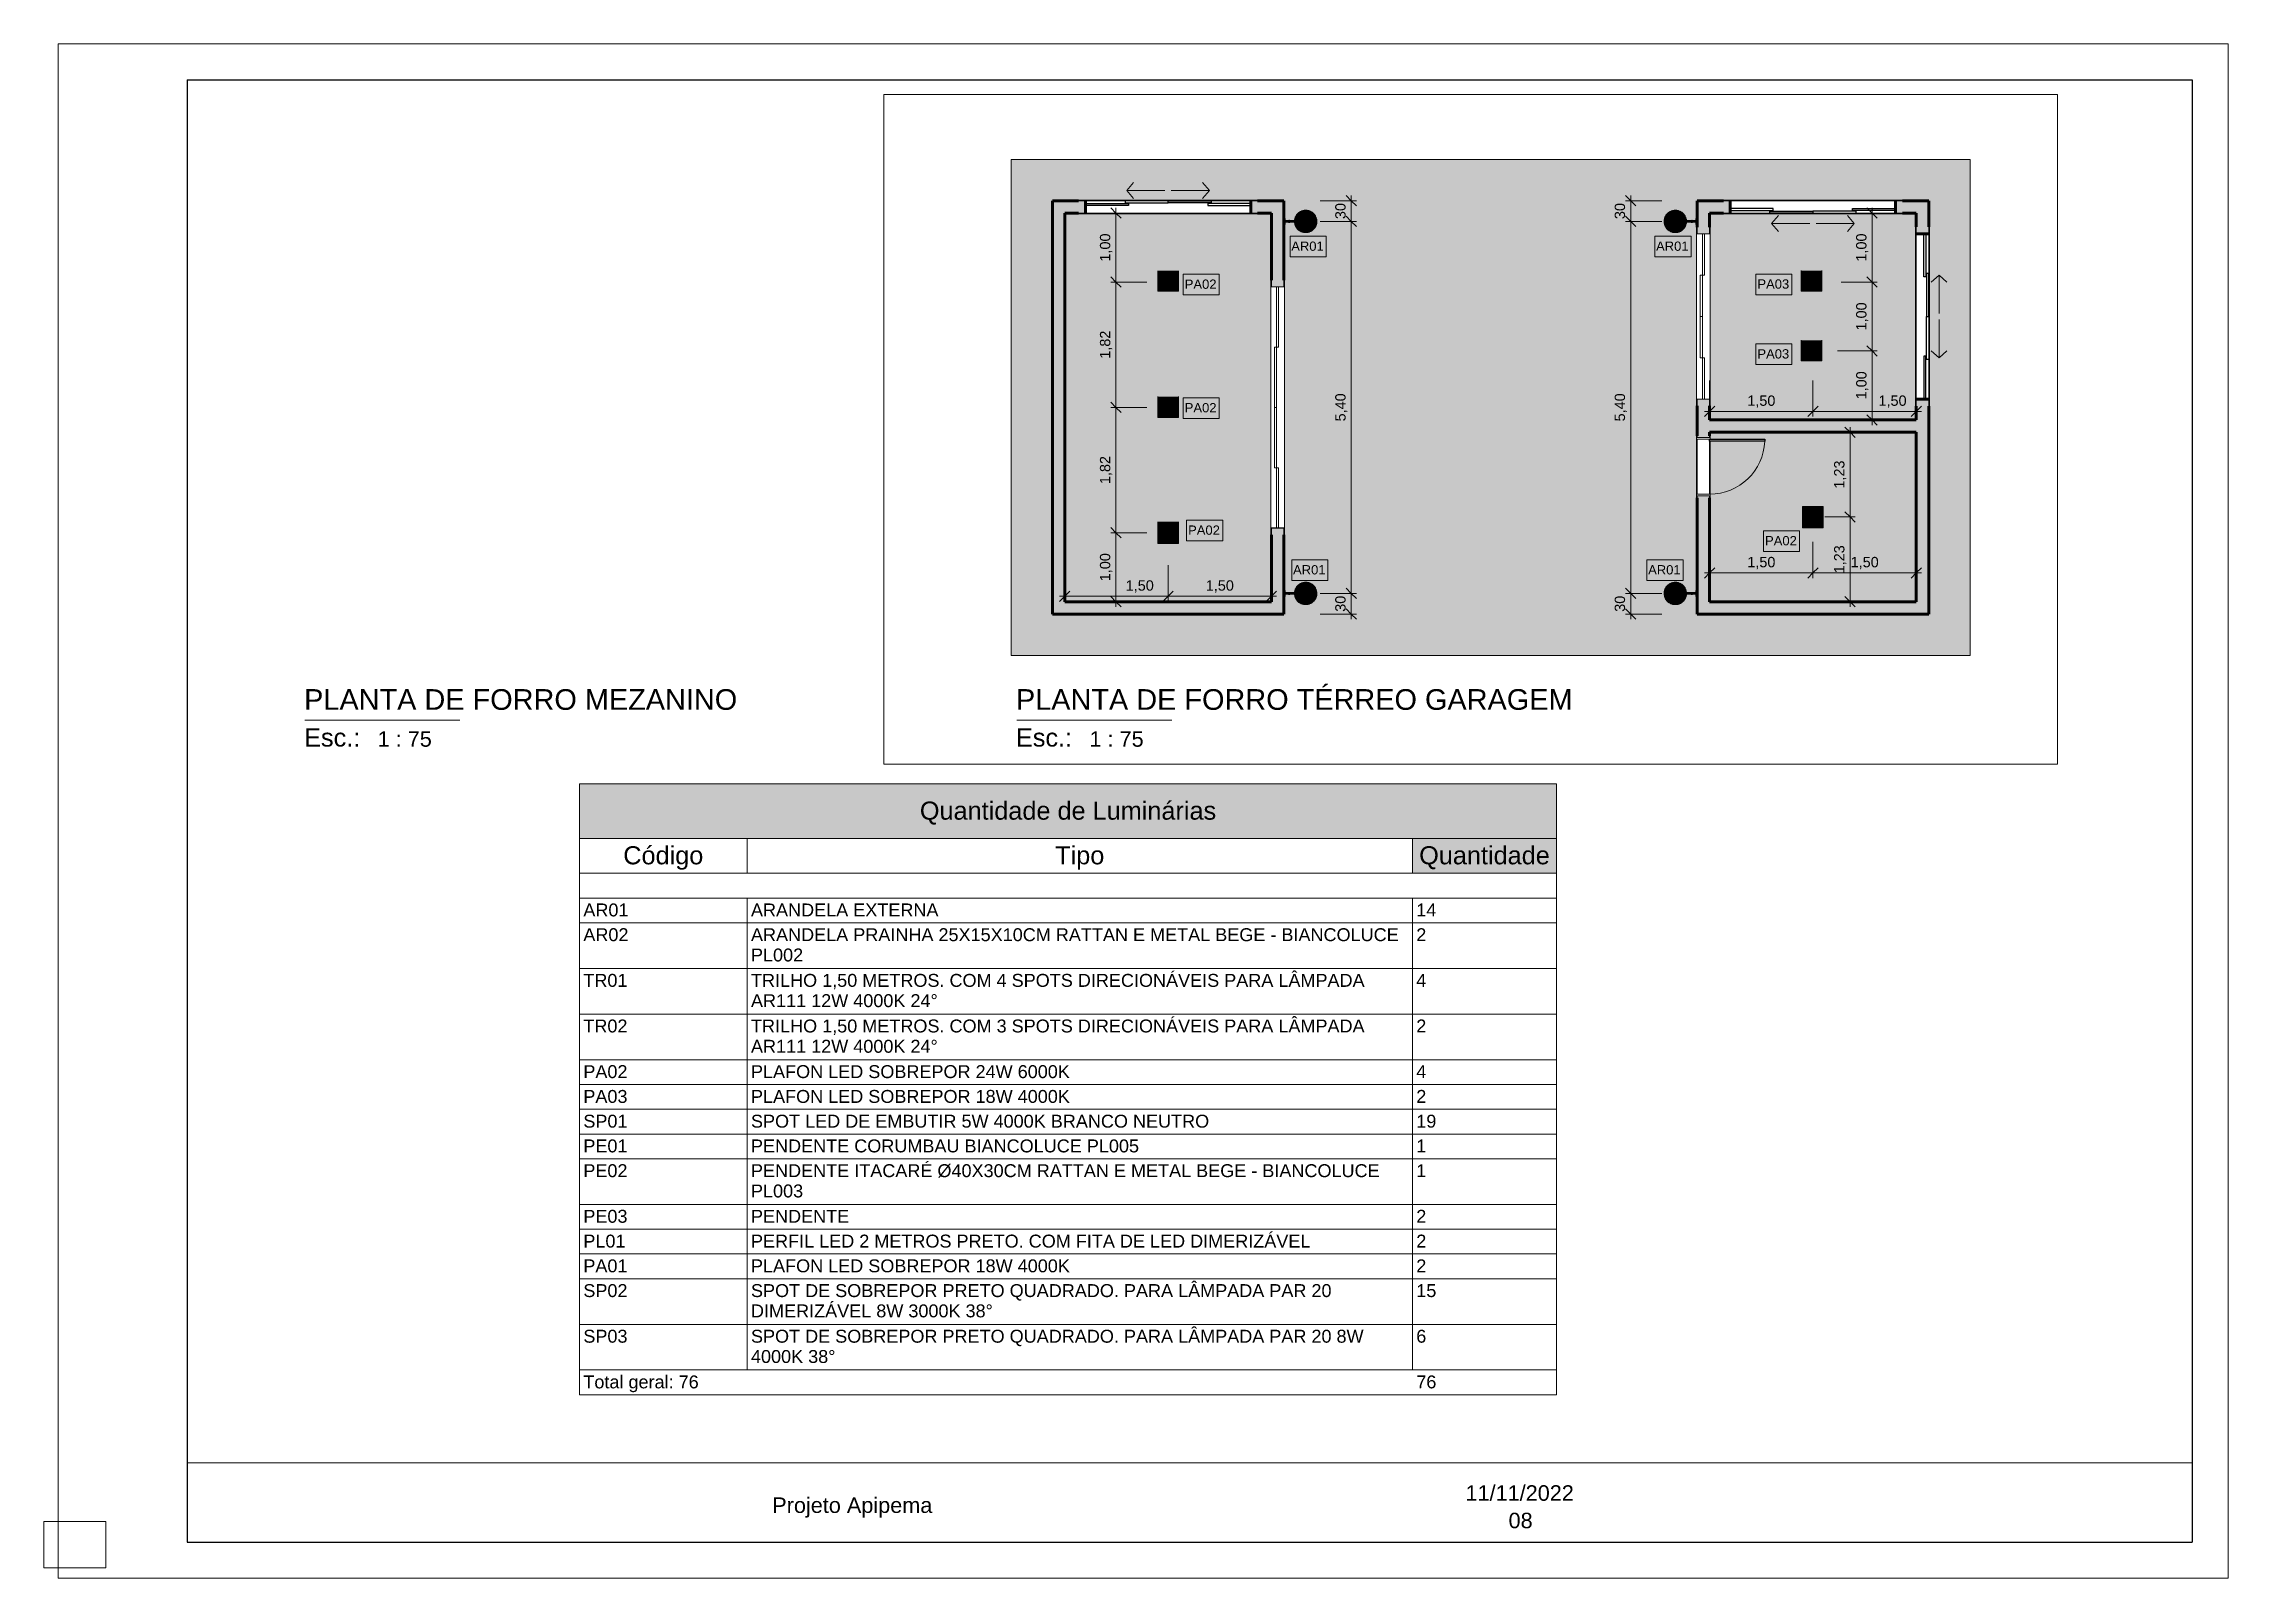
# Paper-space layout 'Layout1' of a CAD drawing. Header units: millimetres. Extents: x 0 to 423, y -2 to 295.
# The model-space entities are those that its viewports show. They can reach past a viewport. Long polylines and large blocks are cut down to what shows.
import ezdxf

# ---------------------------------------------------------------- set-up
doc = ezdxf.new("R2010")
doc.units = ezdxf.units.MM
for name, color, linetype, lineweight in [('A-ANNO-DIMS', 211, 'Continuous', 9), ('A-ANNO-DIMS-75', 211, 'Continuous', 9), ('A-DETL-THIN', 151, 'Continuous', 9), ('A-DOOR', 31, 'Continuous', 9), ('A-GLAZ', 151, 'Continuous', 9), ('A-ROOF', 132, 'Continuous', 9), ('A-ROOF-PATT', 132, 'Continuous', 9), ('A-WALL', 113, 'Continuous', 25), ('A-WALL-PATT', 111, 'Continuous', 25), ('E-LITE-EQPM', 33, 'Continuous', 9), ('E-LITE-EQPM-IDEN', 33, 'Continuous', 9), ('G-ANNO-LEGN', 5, 'Continuous', 9), ('G-ANNO-SCHD', 231, 'Continuous', 9), ('G-ANNO-TTLB', 6, 'Continuous', 9), ('G-ANNO-TTLB-MEDM', 33, 'Continuous', 25), ('G-ANNO-TTLB-THIN', 151, 'Continuous', 9)]:
    doc.layers.add(name, color=color, linetype=linetype, lineweight=lineweight)
doc.layers.add('G-ANNO-NPLT', color=191, linetype='Continuous', plot=False)
doc.styles.add('@Arial Unicode MS', font='ARIALUNI.TTF', dxfattribs={"height": 150})
doc.styles.add('Arial', font='arial.ttf', dxfattribs={"height": 135})
doc.styles.add('Arial_1', font='arial.ttf', dxfattribs={"height": 3})
doc.styles.add('Arial_2', font='arial.ttf', dxfattribs={"height": 3.5})
doc.styles.add('Arial_3', font='arial.ttf', dxfattribs={"height": 4})
doc.styles.add('Arial_4', font='arial.ttf', dxfattribs={"height": 2.5})
doc.dimstyles.new('CRT_-__Metros_-_Linha_de_chamada_3_5_mm', dxfattribs={"dimscale": 304.8, "dimtxt": 150.876728, "dimasz": 0.492126, "dimexe": 0.246063, "dimexo": 0.0625, "dimgap": 0.123031, "dimtad": 1, "dimlfac": 0.001, "dimrnd": 0.01, "dimzin": 0, "dimdsep": 46, "dimtxsty": '@Arial Unicode MS', "dimblk1": 'OBLIQUE', "dimblk2": 'OBLIQUE', "dimsah": 1, "dimcen": 0.09, "dimdle": 0.246063, "dimazin": 0, "dimtfac": 1, "dimtdec": 4, "dimtix": 1, "dimtmove": 0, "dimatfit": 3, "dimfxl": 1.476378, "dimfxlon": 1, "dimtvp": 1, "dimtolj": 1, "dimtzin": 0, "dimarcsym": 2})
doc.dimstyles.new('CRT_-__Metros_-_Linha_de_chamada_3_5_mm_1', dxfattribs={"dimscale": 304.8, "dimtxt": 150.876728, "dimasz": 0.492126, "dimexe": 0.246063, "dimexo": 0.0625, "dimgap": 0.123031, "dimtad": 1, "dimdec": 0, "dimlfac": 0.1, "dimdsep": 46, "dimtxsty": '@Arial Unicode MS', "dimblk1": 'OBLIQUE', "dimblk2": 'OBLIQUE', "dimsah": 1, "dimcen": 0.09, "dimdle": 0.246063, "dimazin": 0, "dimtfac": 1, "dimtdec": 4, "dimtix": 1, "dimtmove": 0, "dimatfit": 3, "dimfxl": 1.476378, "dimfxlon": 1, "dimtvp": 1, "dimtolj": 1, "dimtzin": 0, "dimarcsym": 2})
doc.dimstyles.new('CRT_-__Metros_-_Linha_de_chamada_3_5_mm_2', dxfattribs={"dimscale": 304.8, "dimtxt": 150.876728, "dimasz": 0.492126, "dimexe": 0.246063, "dimexo": 0.0625, "dimgap": 0.123031, "dimtad": 1, "dimlfac": 0.001, "dimrnd": 0.01, "dimzin": 0, "dimdsep": 46, "dimtxsty": '@Arial Unicode MS', "dimblk1": 'OBLIQUE', "dimblk2": 'OBLIQUE', "dimsah": 1, "dimcen": 0.09, "dimdle": 0.246063, "dimazin": 0, "dimtfac": 1, "dimtdec": 4, "dimtix": 1, "dimtmove": 2, "dimatfit": 3, "dimfxl": 1.476378, "dimfxlon": 1, "dimtvp": 1, "dimtolj": 1, "dimtzin": 0, "dimarcsym": 2})
picture_1 = doc.add_image_def('image1.png', size_in_pixel=(4961, 196))

psp = doc.layouts.get("Layout1")

# ---------------------------------------------------------------- texts
at = {"layer": 'G-ANNO-SCHD', "line_spacing_factor": 0.941778}
for s, insert, char_height, width, attachment_point, style in [('Quantidade de Luminárias', (198.24, 148.32), 3.5, 68.5586, 2, 'Arial_2'), ('Código', (119.91, 139.68), 3.5, 18.5108, 2, 'Arial_2'), ('Tipo', (200.51, 139.68), 3.5, 11.355, 2, 'Arial_2'), ('Quantidade', (278.84, 139.68), 3.5, 30.2515, 2, 'Arial_2'), ('AR01', (104.44, 128.6), 2.5, 10.4372, 1, 'Arial_4'), ('ARANDELA EXTERNA', (136.88, 128.6), 2.5, 43.3097, 1, 'Arial_4'), ('14', (265.64, 128.6), 2.5, 4.6523, 1, 'Arial_4'), ('AR02', (104.44, 123.81), 2.5, 10.4372, 1, 'Arial_4'), ('ARANDELA PRAINHA 25X15X10CM RATTAN E METAL BEGE - BIANCOLUCE\\PPL002', (136.88, 123.81), 2.5, 149.6708, 1, 'Arial_4'), ('2', (265.64, 123.81), 2.5, 2.3262, 1, 'Arial_4'), ('TR01', (104.44, 114.97), 2.5, 10.1923, 1, 'Arial_4'), ('TRILHO 1,50 METROS. COM 4 SPOTS DIRECIONÁVEIS PARA LÂMPADA\\PAR111 12W 4000K 24°', (136.88, 114.97), 2.5, 141.8047, 1, 'Arial_4'), ('4', (265.64, 114.97), 2.5, 2.3262, 1, 'Arial_4'), ('TR02', (104.44, 106.14), 2.5, 10.1923, 1, 'Arial_4'), ('TRILHO 1,50 METROS. COM 3 SPOTS DIRECIONÁVEIS PARA LÂMPADA\\PAR111 12W 4000K 24°', (136.88, 106.14), 2.5, 141.8047, 1, 'Arial_4'), ('2', (265.64, 106.14), 2.5, 2.3262, 1, 'Arial_4'), ('PA02', (104.44, 97.31), 2.5, 10.2229, 1, 'Arial_4'), ('PLAFON LED SOBREPOR 24W 6000K', (136.88, 97.31), 2.5, 73.7335, 1, 'Arial_4'), ('4', (265.64, 97.31), 2.5, 2.3262, 1, 'Arial_4'), ('PA03', (104.44, 92.51), 2.5, 10.2229, 1, 'Arial_4'), ('PLAFON LED SOBREPOR 18W 4000K', (136.88, 92.51), 2.5, 73.7335, 1, 'Arial_4'), ('2', (265.64, 92.51), 2.5, 2.3262, 1, 'Arial_4'), ('SP01', (104.44, 87.72), 2.5, 10.2229, 1, 'Arial_4'), ('SPOT LED DE EMBUTIR 5W 4000K BRANCO NEUTRO', (136.88, 87.72), 2.5, 105.8408, 1, 'Arial_4'), ('19', (265.64, 87.72), 2.5, 4.6523, 1, 'Arial_4'), ('PE01', (104.44, 82.93), 2.5, 10.2229, 1, 'Arial_4'), ('PENDENTE CORUMBAU BIANCOLUCE PL005', (136.88, 82.93), 2.5, 89.6189, 1, 'Arial_4'), ('1', (265.64, 82.93), 2.5, 2.3262, 1, 'Arial_4'), ('PE02', (104.44, 78.14), 2.5, 10.2229, 1, 'Arial_4'), ('PENDENTE ITACARÉ Ø40X30CM RATTAN E METAL BEGE - BIANCOLUCE\\PPL003', (136.88, 78.14), 2.5, 145.2327, 1, 'Arial_4'), ('1', (265.64, 78.14), 2.5, 2.3262, 1, 'Arial_4'), ('PE03', (104.44, 69.31), 2.5, 10.2229, 1, 'Arial_4'), ('PENDENTE', (136.88, 69.31), 2.5, 22.6802, 1, 'Arial_4'), ('2', (265.64, 69.31), 2.5, 2.3262, 1, 'Arial_4'), ('PL01', (104.44, 64.51), 2.5, 9.7638, 1, 'Arial_4'), ('PERFIL LED 2 METROS PRETO. COM FITA DE LED DIMERIZÁVEL', (136.88, 64.51), 2.5, 129.2556, 1, 'Arial_4'), ('2', (265.64, 64.51), 2.5, 2.3262, 1, 'Arial_4'), ('PA01', (104.44, 59.72), 2.5, 10.2229, 1, 'Arial_4'), ('PLAFON LED SOBREPOR 18W 4000K', (136.88, 59.72), 2.5, 73.7335, 1, 'Arial_4'), ('2', (265.64, 59.72), 2.5, 2.3262, 1, 'Arial_4'), ('SP02', (104.44, 54.93), 2.5, 10.2229, 1, 'Arial_4'), ('SPOT DE SOBREPOR PRETO QUADRADO. PARA LÂMPADA PAR 20\\PDIMERIZÁVEL 8W 3000K 38°', (136.88, 54.93), 2.5, 134.1528, 1, 'Arial_4'), ('15', (265.64, 54.93), 2.5, 4.6523, 1, 'Arial_4'), ('SPOT DE SOBREPOR PRETO QUADRADO. PARA LÂMPADA PAR 20 8W\\P4000K 38°', (136.88, 46.1), 2.5, 141.5598, 1, 'Arial_4'), ('SP03', (104.44, 46.1), 2.5, 10.2229, 1, 'Arial_4'), ('6', (265.64, 46.1), 2.5, 2.3262, 1, 'Arial_4'), ('Total geral: 76', (104.44, 37.26), 2.5, 26.6898, 1, 'Arial_4'), ('76', (265.64, 37.26), 2.5, 4.6523, 1, 'Arial_4')]:
    psp.add_mtext(s, dxfattribs=dict(at, insert=insert, char_height=char_height, width=width, attachment_point=attachment_point, style=style))
at = {"layer": 'G-ANNO-TTLB', "attachment_point": 1}
for s, insert, char_height, width, style in [('PLANTA DE FORRO MEZANINO', (50.4, 170.08), 4, 102.2953, 'Arial_3'), ('PLANTA DE FORRO TÉRREO GARAGEM', (188.16, 170.08), 4, 131.4768, 'Arial_3'), ('1 : 75', (64.63, 161.94), 3, 12.9873, 'Arial_1'), ('1 : 75', (202.39, 161.94), 3, 12.9873, 'Arial_1'), ('Projeto Apipema', (141, 13.65), 3, 38.4008, 'Arial_1'), ('11/11/2022', (275.16, 16.01), 3, 25.9747, 'Arial_1'), ('08', (283.5, 10.69), 3, 5.7721, 'Arial_1')]:
    psp.add_mtext(s, dxfattribs=dict(at, insert=insert, char_height=char_height, width=width, style=style))

msp = doc.modelspace()

# ---------------------------------------------------------------- texts
at = {"layer": 'E-LITE-EQPM-IDEN', "char_height": 135, "attachment_point": 1, "style": 'Arial'}
for s, insert, width in [('AR01', (5308.718, -37661.416), 565.18969), ('AR01', (10604.112, -37661.416), 565.18969), ('PA03', (12075.226, -38210.71), 553.16437), ('PA02', (3762.81, -38212.893), 553.16437), ('PA03', (12075.226, -39224.423), 553.16437), ('PA02', (3762.81, -40006.262), 553.16437), ('PA02', (3811.643, -41783.121), 553.16437), ('PA02', (12186.042, -41936.128), 553.16437), ('AR01', (5334.541, -42358.522), 565.18969), ('AR01', (10488.789, -42358.522), 565.18969)]:
    msp.add_mtext(s, dxfattribs=dict(at, insert=insert, width=width))

# ---------------------------------------------------------------- blocks, each defined once
blk = doc.blocks.new('CRT_A3 métrico Paisagem - CRT_A3 métrico Paisagem-1077155-PLANTA DE FORRO MEZANINO E GARAGEM')
at = {"layer": 'G-ANNO-TTLB-MEDM'}
for p, q in [((27.79, 288), (27.79, 5)), ((27.79, 288), (415.79, 288)), ((415.79, 288), (415.79, 5)), ((27.79, 5), (415.79, 5))]:
    blk.add_line(p, q, dxfattribs=at)
at = {"layer": 'G-ANNO-TTLB-THIN'}
for p, q in [((2.79, 295), (2.79, -2)), ((422.79, 295), (2.79, 295)), ((422.79, -2), (422.79, 295)), ((2.79, -2), (422.79, -2))]:
    blk.add_line(p, q, dxfattribs=at)
at = {"layer": 'G-ANNO-TTLB'}
image = blk.add_image(picture_1, insert=(27.79, 5), size_in_units=(388.02, 15.33), dxfattribs=at)
image.dxf.flags = 7
blk = doc.blocks.new('Viewport - Título Horizontal-913277-PLANTA DE FORRO MEZANINO E GARAGEM')
at = {"layer": 'G-ANNO-TTLB'}
blk.add_line((4.19, 0.19), (34.19, 0.19), dxfattribs=at)
at = {"layer": 'G-ANNO-TTLB', "insert": (4.03, -1.42), "char_height": 3.5, "width": 13.4683, "attachment_point": 1, "style": 'Arial_2'}
blk.add_mtext('Esc.:', dxfattribs=at)
blk = doc.blocks.new('Porta correr 4 folhas oficina - 350 x 210-4288001-PLANTA DE FORRO TÉRREO GARAGEM')
at = {"layer": 'A-DOOR'}
for p, q in [((-1849, 90), (-1849, 100)), ((-1749, 100), (-1849, 100)), ((1749, 100), (-1749, 100)), ((-1749, -100), (-1749, 100)), ((1749, -100), (1749, 100)), ((1749, 100), (1849, 100)), ((1849, 100), (1849, 90)), ((-1849, 90), (-1750, 90)), ((-1750, -90), (-1750, 90)), ((1849, 90), (1750, 90)), ((1750, 90), (1750, -90)), ((0, 45), (-875, 45)), ((-875, 45), (-875, 15)), ((0, 15), (0, 45)), ((0, 45), (875, 45)), ((0, 15), (0, 45)), ((875, 45), (875, 15)), ((-875, 15), (-1750, 15)), ((-1750, 15), (-1750, -15)), ((-875, 15), (0, 15)), ((-875, -15), (-875, 15)), ((875, 15), (0, 15)), ((875, -15), (875, 15)), ((875, 15), (1750, 15)), ((1750, 15), (1750, -15)), ((-1750, -15), (-875, -15)), ((1750, -15), (875, -15)), ((-1849, -100), (-1849, -90)), ((-1750, -90), (-1849, -90)), ((1750, -90), (1849, -90)), ((1849, -90), (1849, -100)), ((-1849, -100), (-1749, -100)), ((-1749, -100), (1749, -100)), ((1849, -100), (1749, -100))]:
    blk.add_line(p, q, dxfattribs=at)
blk = doc.blocks.new('Porta correr 4 folhas - 240x210-3837933-PLANTA DE FORRO TÉRREO GARAGEM')
at = {"layer": 'A-DOOR'}
for p, q in [((-1299, 90), (-1299, 100)), ((-1199, 100), (-1299, 100)), ((1199, 100), (-1199, 100)), ((-1199, -100), (-1199, 100)), ((1199, -100), (1199, 100)), ((1199, 100), (1299, 100)), ((1299, 100), (1299, 90)), ((-1299, 90), (-1200, 90)), ((-1200, -90), (-1200, 90)), ((1299, 90), (1200, 90)), ((1200, 90), (1200, -90)), ((0, 45), (-600, 45)), ((-600, 45), (-600, 15)), ((0, 15), (0, 45)), ((0, 45), (600, 45)), ((0, 15), (0, 45)), ((600, 45), (600, 15)), ((-600, 15), (-1200, 15)), ((-1200, 15), (-1200, -15)), ((-600, 15), (0, 15)), ((-600, -15), (-600, 15)), ((600, 15), (0, 15)), ((600, -15), (600, 15)), ((600, 15), (1200, 15)), ((1200, 15), (1200, -15)), ((-1200, -15), (-600, -15)), ((1200, -15), (600, -15)), ((-1299, -100), (-1299, -90)), ((-1200, -90), (-1299, -90)), ((1200, -90), (1299, -90)), ((1299, -90), (1299, -100)), ((-1299, -100), (-1199, -100)), ((-1199, -100), (1199, -100)), ((1299, -100), (1199, -100))]:
    blk.add_line(p, q, dxfattribs=at)
blk = doc.blocks.new('CRT_POR_Abrir_1 Folha_Madeira - 80 x 210 cm-3907159-PLANTA DE FORRO TÉRREO GARAGEM')
at = {"layer": 'A-DOOR', "lineweight": 25}
for p, q in [((-400, 890), (-370, 890)), ((-400, 90), (-400, 890)), ((-370, 890), (-370, 90)), ((-370, 90), (-400, 90))]:
    blk.add_line(p, q, dxfattribs=at)
at = {"layer": 'A-DOOR'}
for p, q in [((-400, 90), (-400, 890)), ((-450, 90), (-450, 100)), ((-450, 100), (-405, 100)), ((-405, 100), (-400, 100)), ((-370, 100), (405, 100)), ((450, 100), (405, 100)), ((450, 100), (450, 90)), ((400, 90), (400, 95)), ((-425, 90), (-450, 90)), ((-425, -90), (-425, 90)), ((-400, 90), (400, 90)), ((-400, -90), (-400, 90)), ((-400, 90), (400, 90)), ((400, 90), (400, -90)), ((425, 90), (450, 90)), ((425, 90), (425, -90)), ((-450, -100), (-450, -90)), ((-450, -90), (-425, -90)), ((400, -90), (-400, -90)), ((-390, -90), (390, -90)), ((-390, -90), (-390, -95)), ((390, -95), (390, -90)), ((450, -90), (425, -90)), ((450, -90), (450, -100)), ((-395, -100), (-450, -100)), ((395, -100), (-395, -100)), ((395, -100), (450, -100))]:
    blk.add_line(p, q, dxfattribs=at)
for centre, radius, start, end in [((-400, 90), 800, 0, 87.84526), ((-405, 95), 5, 0, 90), ((405, 95), 5, 90, 180), ((-395, -95), 5, 270, 0), ((395, -95), 5, 180, 270)]:
    blk.add_arc(centre, radius, start, end, dxfattribs=at)
for points, knots in [([(-405, 100), (-404.56, 100), (-403.91, 99.91), (-403.08, 99.63), (-402.59, 99.39), (-402.22, 99.16), (-401.87, 98.91), (-401.54, 98.62), (-401.24, 98.3), (-400.96, 97.96), (-400.78, 97.69), (-400.67, 97.5)], [0, 0, 0, 0, 0.1666667, 0.25, 0.3333333, 0.375, 0.4166667, 0.5, 0.5416667, 0.5833333, 0.6666667, 0.6666667, 0.6666667, 0.6666667]), ([(400.67, 97.5), (400.78, 97.69), (400.96, 97.96), (401.24, 98.3), (401.54, 98.62), (401.86, 98.91), (402.22, 99.16), (402.59, 99.39), (403.08, 99.63), (403.91, 99.91), (404.55, 100), (405, 100)], [-0.6666667, -0.6666667, -0.6666667, -0.6666667, -0.5833333, -0.5416667, -0.5, -0.4166667, -0.375, -0.3333333, -0.25, -0.1666667, 0, 0, 0, 0]), ([(-390.67, -97.5), (-390.78, -97.69), (-390.96, -97.96), (-391.24, -98.3), (-391.54, -98.62), (-391.95, -98.98), (-392.4, -99.28), (-392.79, -99.49), (-393.18, -99.67), (-393.91, -99.91), (-394.56, -100), (-395, -100)], [0.3333333, 0.3333333, 0.3333333, 0.3333333, 0.4166667, 0.4583333, 0.5, 0.5833333, 0.6666667, 0.7083333, 0.75, 0.8333333, 1, 1, 1, 1]), ([(395, -100), (394.55, -100), (393.91, -99.91), (393.08, -99.63), (392.59, -99.39), (392.22, -99.16), (391.86, -98.91), (391.54, -98.62), (391.24, -98.3), (390.96, -97.96), (390.78, -97.69), (390.67, -97.5)], [-1, -1, -1, -1, -0.8333333, -0.75, -0.6666667, -0.625, -0.5833333, -0.5, -0.4583333, -0.4166667, -0.3333333, -0.3333333, -0.3333333, -0.3333333])]:
    blk.add_open_spline(points, degree=3, knots=knots, dxfattribs=at)
blk = doc.blocks.new('CRT_JAN_Correr_Vidro e Madeira_4 Folhas - 240x90 cm-3838063-PLANTA DE FORRO TÉRREO GARAGEM')
at = {"layer": 'A-GLAZ'}
for p, q in [((-1308.19, 90), (-1308.19, 100)), ((-1308.19, 100), (1291.81, 100)), ((1291.81, 90), (1291.81, 100)), ((-1308.19, 90), (1291.81, 90)), ((-1218.19, -90), (-1218.19, 90)), ((-1208.19, 90), (-1208.19, -90)), ((1191.81, 90), (1191.81, -90)), ((1201.81, 90), (1201.81, -90)), ((-1308.19, -100), (-1308.19, -90)), ((-1308.19, -90), (1291.81, -90)), ((1291.81, -100), (1291.81, -90)), ((-1308.19, -100), (1291.81, -100)), ((-608.19, -240), (-508.19, -125)), ((591.81, -240), (491.81, -125)), ((-608.19, -240), (-508.19, -355)), ((-608.19, -240), (-53.19, -240)), ((591.81, -240), (36.81, -240)), ((591.81, -240), (491.81, -355))]:
    blk.add_line(p, q, dxfattribs=at)
at = {"layer": 'A-GLAZ', "lineweight": 25}
for p, q in [((-1208.19, -20), (-1208.19, -50)), ((-583.19, -20), (-1208.19, -20)), ((-583.19, -50), (-583.19, -20)), ((566.81, -50), (566.81, -20)), ((566.81, -20), (1191.81, -20)), ((1191.81, -20), (1191.81, -50)), ((-1208.19, -50), (-583.19, -50)), ((1191.81, -50), (566.81, -50)), ((-633.19, -90), (-633.19, -60)), ((-633.19, -60), (-8.19, -60)), ((-8.19, -60), (-8.19, -90)), ((616.81, -60), (-8.19, -60)), ((-8.19, -60), (-8.19, -90)), ((616.81, -90), (616.81, -60)), ((-8.19, -90), (-633.19, -90)), ((-8.19, -90), (616.81, -90))]:
    blk.add_line(p, q, dxfattribs=at)
blk = doc.blocks.new('CRT_JAN_Correr_Vidro e Madeira_4 Folhas - 240x90 cm-3838197-PLANTA DE FORRO TÉRREO GARAGEM')
at = {"layer": 'A-GLAZ'}
for p, q in [((-1308.19, 90), (-1308.19, 100)), ((-1308.19, 100), (1291.81, 100)), ((1291.81, 90), (1291.81, 100)), ((-1308.19, 90), (1291.81, 90)), ((-1218.19, -90), (-1218.19, 90)), ((-1208.19, 90), (-1208.19, -90)), ((1191.81, 90), (1191.81, -90)), ((1201.81, 90), (1201.81, -90)), ((-1308.19, -100), (-1308.19, -90)), ((-1308.19, -90), (1291.81, -90)), ((1291.81, -100), (1291.81, -90)), ((-1308.19, -100), (1291.81, -100)), ((-608.19, -240), (-508.19, -125)), ((591.81, -240), (491.81, -125)), ((-608.19, -240), (-508.19, -355)), ((-608.19, -240), (-53.19, -240)), ((591.81, -240), (36.81, -240)), ((591.81, -240), (491.81, -355))]:
    blk.add_line(p, q, dxfattribs=at)
at = {"layer": 'A-GLAZ', "lineweight": 25}
for p, q in [((-1208.19, -20), (-1208.19, -50)), ((-583.19, -20), (-1208.19, -20)), ((-583.19, -50), (-583.19, -20)), ((566.81, -50), (566.81, -20)), ((566.81, -20), (1191.81, -20)), ((1191.81, -20), (1191.81, -50)), ((-1208.19, -50), (-583.19, -50)), ((1191.81, -50), (566.81, -50)), ((-633.19, -90), (-633.19, -60)), ((-633.19, -60), (-8.19, -60)), ((-8.19, -60), (-8.19, -90)), ((616.81, -60), (-8.19, -60)), ((-8.19, -60), (-8.19, -90)), ((616.81, -90), (616.81, -60)), ((-8.19, -90), (-633.19, -90)), ((-8.19, -90), (616.81, -90))]:
    blk.add_line(p, q, dxfattribs=at)
blk = doc.blocks.new('CRT_JAN_Basculante_Vidro e Madeira_1 Folha - 280x60 cm-4314267-PLANTA DE FORRO TÉRREO GARAGEM')
at = {"layer": 'A-GLAZ'}
for p, q in [((-1508.19, 100), (1491.81, 100)), ((-1508.19, -100), (-1508.19, -90)), ((1491.81, -100), (1491.81, -90)), ((-1508.19, -100), (1491.81, -100))]:
    blk.add_line(p, q, dxfattribs=at)
blk = doc.blocks.new('Arandela Delta - Ligado-4914364-PLANTA DE FORRO TÉRREO GARAGEM')
at = {"layer": 'E-LITE-EQPM'}
for points in [[(-50, -12.24), (-24.9, -12.24), (-25.76, 0), (-50, 0)], [(-24.9, 0), (-24.9, -12.24), (24.9, -12.24), (24.9, 0), (-16.04, 0)], [(24.9, 0), (25.76, -12.24), (50, -12.24), (50, 0), (25.76, 0)], [(-47.75, -13.83), (-46.26, -14.64), (-44.61, -16.25), (-43.49, -19.13), (-19.27, -18.79), (-20.68, -16.67), (-20.68, -15.81), (-22.51, -14.71), (-23.85, -15.58), (-25.51, -14.09), (-29.99, -13.52), (-44.61, -13.64)], [(-23.84, -13.52), (-20.68, -15.22), (-19.27, -17.62), (-18.59, -19.13), (18.94, -19.13), (20.68, -15.22), (21.96, -13.52), (-23.3, -13.52)], [(18.94, -19.13), (43.49, -19.13), (45.29, -15.47), (45.54, -14.42), (44.61, -13.64), (29.34, -13.52), (25.04, -14.29), (23.85, -15.58), (21.96, -15.04), (20.68, -16.67), (20.89, -17.11), (19.27, -18.79)], [(-5.95, -27.19), (6, -27.19), (6, -20), (-5.95, -20)], [(-5.95, -31.48), (-5.95, -37.47), (-1.5, -37.05), (-1.5, -27.43), (1.5, -27.43), (1.5, -37.47), (6, -37.47), (6, -27.19), (-5.95, -27.43), (-5.95, -31.04)], [(-1.5, -90.32), (-1.5, -115.19), (1.5, -115.19), (0.92, -27.43), (-1.5, -27.43), (-1.5, -76.46)], [(-16.24, -75.99), (-14.75, -82.17), (-13.41, -84.44), (-8.76, -83.04), (-8.05, -82.97), (-8.81, -68.93), (-13.5, -67.52), (-15.47, -70.95), (-16.04, -74.65)], [(8, -77.61), (8.76, -83.04), (13.41, -84.44), (15.42, -81.04), (16.24, -76), (14.79, -69.78), (13.5, -67.52), (8.81, -68.93), (8, -69.02), (8, -77.35)], [(-1.5, -115.19), (-1.5, -155.38), (1.5, -155.27), (1.5, -115.19)], [(-162.17, -317.5), (-159.78, -344.31), (-156.58, -358.85), (-150.01, -378.12), (-146.72, -386.71), (-138.37, -402.09), (-128.02, -416.93), (-114.75, -431.69), (-101.79, -443.17), (-92.63, -450.68), (-64.85, -465.92), (-42.78, -473.6), (-36.46, -475.58), (-18.22, -478.61), (0, -479.73), (0, -477.28), (-41.35, -471.83), (-79.89, -455.87), (-112.98, -430.48), (-138.37, -397.39), (-154.33, -358.85), (-159.45, -315.04), (-154.07, -275.52), (-136.39, -235.03), (-112.98, -204.52), (-79.89, -179.13), (-41.35, -163.17), (0, -157.72), (0, -155.27), (-25.7, -157.72), (-41.35, -160.92), (-54.03, -164.82), (-73.24, -173.16), (-92.63, -184.32), (-115.88, -204.52), (-130.01, -220.51), (-141.16, -237.7), (-150.3, -256.45), (-156.83, -276.24), (-160.89, -296.7), (-161.97, -315.04)], [(-159.78, -317.5), (-154.33, -358.85), (-138.37, -397.39), (-112.98, -430.48), (-79.89, -455.87), (-41.35, -471.83), (0, -477.28), (0, -469.33), (-42.78, -463.18), (-82.09, -445.23), (-114.75, -416.93), (-138.11, -380.57), (-150.29, -339.11), (-150.29, -295.89), (-138.11, -254.43), (-114.75, -218.07), (-82.09, -189.77), (-42.78, -171.82), (0, -165.67), (0, -157.72), (-41.35, -163.17), (-79.89, -179.13), (-112.98, -204.52), (-138.37, -237.61), (-154.33, -276.15), (-159.45, -315.04)], [(0, -157.72), (41.35, -163.17), (79.89, -179.13), (112.98, -204.52), (138.37, -237.61), (154.33, -276.15), (159.78, -317.5), (154.33, -358.85), (138.37, -397.39), (112.98, -430.48), (79.89, -455.87), (41.35, -471.83), (0, -477.28), (0, -479.73), (25.7, -477.28), (41.35, -474.04), (64.85, -465.92), (74.43, -461.28), (96.43, -447.56), (116.02, -430.48), (119.28, -427.37), (129.83, -414.77), (141.18, -397.31), (150.3, -378.55), (156.83, -358.76), (160.89, -338.3), (162.01, -315.04), (159.78, -290.69), (156.58, -276.15), (150.01, -256.88), (146.72, -248.29), (138.37, -232.91), (128.02, -218.07), (114.75, -203.31), (99.28, -189.77), (88.51, -181.92), (64.85, -169.08), (42.78, -161.4), (36.46, -159.42), (18.22, -156.39), (0, -155.27), (0, -156.81)], [(0, -165.67), (42.78, -171.82), (82.09, -189.77), (114.75, -218.07), (138.11, -254.43), (150.29, -295.89), (150.29, -339.11), (137.45, -381.6), (114.75, -416.93), (82.09, -445.23), (42.78, -463.18), (0, -469.33), (0, -477.28), (41.35, -471.83), (79.89, -455.87), (112.98, -430.48), (138.37, -397.39), (154.33, -358.85), (159.45, -315.04), (154.33, -276.15), (138.37, -237.61), (112.98, -204.52), (79.89, -179.13), (41.35, -163.17), (0, -157.72)], [(-150.29, -295.89), (-150.21, -339.36), (-137.45, -381.6), (-112.7, -418.71), (-79.89, -446.23), (-40.68, -463.48), (0, -469.33), (-0.17, -374.32), (-25.75, -367.87), (-45.02, -351.7), (-55.43, -328.16), (-55.16, -304.32), (-42.89, -280.86), (-22.5, -265.78), (0, -260.64), (0, -165.67), (-43.28, -172.05), (-83.06, -190.62), (-116.11, -220.19), (-138.88, -257.03), (-150.27, -295.84)], [(0, -170.09), (0, -260.64), (25.75, -267.13), (45.02, -283.3), (55.43, -307.6), (55.15, -330.7), (42.89, -354.14), (21.96, -369.35), (0, -374.36), (0, -469.33), (43.28, -462.95), (83.06, -444.38), (116.11, -414.81), (138.83, -378.12), (150.29, -339.07), (150.21, -295.64), (137.61, -253.64), (112.91, -216.48), (79.89, -188.77), (41.35, -171.61), (0, -165.67), (0, -166.97)], [(-55.43, -325.02), (-55.43, -330.15), (-44.45, -352.95), (-24.67, -368.73), (0, -374.36), (0, -351.11), (-16.81, -346.61), (-29.11, -334.31), (-33.61, -317.5), (-29.11, -300.69), (-16.04, -288.18), (0, -283.89), (0, -260.64), (-24.67, -266.27), (-44.45, -282.05), (-55.43, -304.85), (-55.43, -317.5)], [(0, -275.21), (0, -283.89), (16.81, -288.39), (29.11, -300.69), (33.61, -317.5), (29.11, -334.31), (16.81, -346.61), (0, -351.11), (0, -374.36), (24.67, -368.73), (44.45, -352.95), (55.43, -330.15), (55.43, -304.85), (44.45, -282.05), (21.96, -265.65), (0, -260.64), (0, -273.94)], [(-33.61, -317.5), (-29.11, -334.31), (-16.04, -346.82), (0, -351.11), (0, -283.89), (-16.81, -288.39), (-29.11, -300.69), (-32.95, -315.04)], [(0, -317.5), (0, -351.11), (16.81, -346.61), (29.11, -334.31), (33.61, -317.5), (29.11, -300.69), (16.81, -288.39), (0, -283.89), (0, -315.04)]]:
    blk.add_hatch(color=133, dxfattribs=at).paths.add_polyline_path(points)
h = blk.add_hatch(color=133, dxfattribs=at)
h.paths.add_polyline_path([(-18.68, -12.24), (-17.89, -12.74), (-16.04, -12.24)])
h.paths.add_polyline_path([(-24.86, -12.58), (-20.24, -12.74), (-18.68, -12.24)])
h = blk.add_hatch(color=133, dxfattribs=at)
h.paths.add_polyline_path([(-12.23, -156.11), (-1.5, -155.27), (-1.6, -83.08), (-12.23, -84.44), (-12.23, -155.27)])
h.paths.add_polyline_path([(-12.23, -20), (-11.87, -68.3), (-8.05, -68.42), (-1.5, -68.13), (-1.5, -37.47), (-5.95, -37.47), (-5.95, -20), (-8.65, -20)])
h = blk.add_hatch(color=133, dxfattribs=at)
h.paths.add_polyline_path([(1.5, -101.59), (1.5, -155.37), (12.23, -155.27), (11.56, -83.62), (7.04, -83.48), (1.5, -83.07), (1.5, -98.72)])
h.paths.add_polyline_path([(1.5, -68.9), (12.23, -67.52), (12.23, -20), (6, -20), (6, -37.47), (1.5, -37.47), (1.5, -68.13)])
h = blk.add_hatch(color=133, dxfattribs=at)
h.paths.add_polyline_path([(-8.05, -68.42), (-8.05, -71.51), (-1.5, -70.84), (-1.5, -68.9)])
h.paths.add_polyline_path([(1.5, -69.12), (1.5, -71.51), (8, -70.84), (8, -68.42), (1.5, -68.9)])
h = blk.add_hatch(color=133, dxfattribs=at)
h.paths.add_polyline_path([(-8.05, -80.46), (-1.5, -80.46), (-1.5, -71.51), (-8.05, -71.81), (-8.05, -76.46)])
h.paths.add_polyline_path([(1.5, -71.81), (1.5, -80.46), (8, -80.46), (8, -71.51), (1.5, -71.51)])
h = blk.add_hatch(color=133, dxfattribs=at)
h.paths.add_polyline_path([(-8.05, -81.11), (-8.05, -83.55), (-1.5, -82.85), (-1.5, -80.46), (-8.05, -80.87)])
h.paths.add_polyline_path([(1.5, -82.85), (1.5, -83.07), (8, -83.55), (8, -80.46), (1.5, -81.11)])
for p, q in [((-50, 0), (-50, -12.24)), ((-24.9, 0), (-24.9, -12.24)), ((24.9, 0), (24.9, -12.24)), ((50, -12.24), (50, 0)), ((-12.23, -20), (-12.23, -68.13)), ((-12.23, -20), (-6.3, -20)), ((6, -20), (-5.95, -20)), ((-5.95, -20), (-5.95, -27.19)), ((6, -27.19), (6, -20)), ((6.34, -20), (12.23, -20)), ((12.23, -68.13), (12.23, -20)), ((-5.95, -27.19), (-5.95, -37.47)), ((-5.95, -27.19), (6, -27.19)), ((-1.5, -27.22), (-1.5, -115.19)), ((1.5, -115.19), (1.5, -27.22)), ((6, -37.47), (6, -27.19)), ((-5.95, -37.61), (-1.5, -37.61)), ((1.5, -37.61), (6, -37.61)), ((-8.05, -68.42), (-8.05, -71.51)), ((-8.05, -71.51), (-8.05, -80.46)), ((-8.05, -71.51), (-1.5, -71.51)), ((1.5, -71.51), (8, -71.51)), ((8, -71.51), (8, -68.42)), ((8, -80.46), (8, -71.51)), ((-12.23, -83.88), (-12.23, -156.11)), ((-8.05, -80.46), (-8.05, -83.55)), ((-8.05, -80.46), (-1.5, -80.46)), ((1.5, -80.46), (8, -80.46)), ((8, -83.55), (8, -80.46)), ((12.23, -156.03), (12.23, -83.88)), ((-1.5, -115.19), (-1.5, -155.38)), ((1.5, -155.37), (1.5, -115.19))]:
    blk.add_line(p, q, dxfattribs=at)
at = {"layer": 'E-LITE-EQPM', "flags": 128}
for points in [[(-42.5, -20), (-41.24, -20), (-39.99, -20), (-38.75, -20), (-37.54, -20), (-36.35, -20), (-35.17, -20), (-34.02, -20), (-32.9, -20), (-31.8, -20), (-30.74, -20), (-29.7, -20), (-28.7, -20), (-27.73, -20), (-26.79, -20), (-25.9, -20), (-25.04, -20), (-24.22, -20), (-23.44, -20), (-22.71, -20), (-22.02, -20), (-21.37, -20), (-20.77, -20), (-20.22, -20), (-19.71, -20), (-19.25, -20), (-18.85, -20), (-18.49, -20), (-18.18, -20), (-18.11, -20)], [(-18.11, -20), (-18.41, -20), (-18.75, -20), (-19.15, -20), (-19.6, -20), (-20.09, -20), (-20.63, -20), (-21.22, -20), (-21.86, -20), (-22.54, -20), (-23.26, -20), (-24.03, -20), (-24.84, -20), (-25.68, -20), (-26.57, -20), (-27.5, -20), (-28.46, -20), (-29.45, -20), (-30.48, -20), (-31.54, -20), (-32.63, -20), (-33.75, -20), (-34.89, -20), (-36.06, -20), (-37.25, -20), (-38.46, -20), (-39.69, -20), (-40.93, -20), (-42.19, -20), (-42.5, -20)], [(18.11, -20), (18.41, -20), (18.75, -20), (19.15, -20), (19.6, -20), (20.09, -20), (20.63, -20), (21.22, -20), (21.86, -20), (22.54, -20), (23.26, -20), (24.03, -20), (24.84, -20), (25.68, -20), (26.57, -20), (27.5, -20), (28.46, -20), (29.45, -20), (30.48, -20), (31.54, -20), (32.63, -20), (33.75, -20), (34.89, -20), (36.06, -20), (37.25, -20), (38.46, -20), (39.69, -20), (40.93, -20), (42.19, -20), (42.5, -20)], [(42.5, -20), (41.24, -20), (39.99, -20), (38.75, -20), (37.54, -20), (36.35, -20), (35.17, -20), (34.02, -20), (32.9, -20), (31.8, -20), (30.74, -20), (29.7, -20), (28.7, -20), (27.73, -20), (26.79, -20), (25.9, -20), (25.04, -20), (24.22, -20), (23.44, -20), (22.71, -20), (22.02, -20), (21.37, -20), (20.77, -20), (20.22, -20), (19.71, -20), (19.25, -20), (18.85, -20), (18.49, -20), (18.18, -20), (18.11, -20)], [(-13.53, -85.12), (-13.89, -84.54), (-14.22, -83.95), (-14.53, -83.34), (-14.82, -82.73), (-15.08, -82.1), (-15.31, -81.46), (-15.52, -80.81), (-15.7, -80.16), (-15.86, -79.5), (-15.99, -78.83), (-16.09, -78.16), (-16.17, -77.48), (-16.22, -76.8), (-16.24, -76.12), (-16.24, -75.44), (-16.2, -74.76), (-16.14, -74.09), (-16.06, -73.41), (-15.94, -72.74), (-15.8, -72.08), (-15.64, -71.42), (-15.44, -70.76), (-15.22, -70.12), (-14.98, -69.49), (-14.71, -68.86), (-14.42, -68.25), (-14.1, -67.65), (-13.76, -67.06), (-13.62, -66.85)], [(-12.36, -66.08), (-13.5, -66.7), (-13.5, -67.52), (-11.87, -68.3), (-8.81, -68.93), (-4.69, -69.35), (-1.53, -69.48)], [(-9.82, -68.05), (-11.16, -67.6), (-11.85, -67.1)], [(1.53, -69.48), (4.69, -69.35), (8.81, -68.93), (11.87, -68.3), (13.5, -67.52), (13.5, -66.7), (12.36, -66.08)], [(11.85, -67.1), (11.16, -67.6), (9.82, -68.05), (8.71, -68.29)], [(13.62, -66.85), (13.98, -67.43), (14.3, -68.03), (14.61, -68.64), (14.88, -69.26), (15.14, -69.89), (15.37, -70.53), (15.57, -71.18), (15.75, -71.83), (15.9, -72.5), (16.02, -73.16), (16.11, -73.84), (16.18, -74.51), (16.23, -75.19), (16.24, -75.87), (16.23, -76.55), (16.19, -77.23), (16.12, -77.91), (16.03, -78.58), (15.91, -79.25), (15.76, -79.91), (15.59, -80.57), (15.39, -81.22), (15.17, -81.86), (14.92, -82.5), (14.64, -83.12), (14.34, -83.73), (14.01, -84.33), (13.67, -84.91), (13.53, -85.12)], [(-1.51, -68.94), (-2.86, -68.89), (-5.55, -68.71), (-7.91, -68.43)], [(7.91, -68.43), (5.55, -68.71), (2.86, -68.89), (1.51, -68.94)], [(-11.85, -84.86), (-11.16, -84.37), (-9.82, -83.92)], [(-7.91, -83.54), (-5.55, -83.26), (-2.86, -83.08), (-1.51, -83.03)], [(1.51, -83.03), (2.86, -83.08), (5.55, -83.26), (7.91, -83.54)], [(8.71, -83.68), (9.82, -83.92), (11.16, -84.37), (11.85, -84.86)], [(0, -155.27), (-6.49, -155.4), (-12.96, -155.79), (-19.42, -156.43), (-25.85, -157.34), (-32.23, -158.5), (-38.56, -159.92), (-44.83, -161.58), (-51.03, -163.5), (-57.15, -165.67), (-63.18, -168.07), (-69.1, -170.72), (-74.92, -173.6), (-80.61, -176.71), (-86.18, -180.05), (-91.6, -183.6), (-96.89, -187.37), (-102.01, -191.35), (-106.97, -195.53), (-111.77, -199.91), (-116.38, -204.47), (-120.81, -209.22), (-125.04, -214.13), (-129.07, -219.22), (-132.9, -224.46), (-136.51, -229.84), (-139.91, -235.37), (-143.08, -241.03), (-146.03, -246.82), (-148.74, -252.71), (-151.21, -258.71), (-153.44, -264.81), (-155.42, -270.99), (-157.16, -277.24), (-158.64, -283.55), (-159.87, -289.93), (-160.85, -296.34), (-161.57, -302.79), (-162.02, -309.26), (-162.22, -315.75), (-162.16, -322.24), (-161.85, -328.72), (-161.27, -335.18), (-160.43, -341.62), (-159.34, -348.01), (-157.99, -354.36), (-156.39, -360.65), (-154.54, -366.87), (-152.44, -373.01), (-150.1, -379.06), (-147.52, -385.01), (-144.7, -390.86), (-141.65, -396.59), (-138.38, -402.19), (-134.88, -407.65), (-131.17, -412.97), (-127.24, -418.14), (-123.12, -423.15), (-118.79, -427.99), (-114.28, -432.65), (-109.58, -437.13), (-104.71, -441.42), (-99.67, -445.5), (-94.47, -449.39), (-89.12, -453.06), (-83.63, -456.52), (-78.01, -459.75), (-72.25, -462.75), (-66.39, -465.53), (-60.42, -468.06), (-54.35, -470.36), (-48.19, -472.41), (-41.96, -474.21), (-35.66, -475.77), (-29.3, -477.07), (-22.89, -478.11), (-16.45, -478.9), (-9.99, -479.43), (-3.5, -479.7), (0, -479.73)], [(0, -479.73), (6.49, -479.6), (12.96, -479.21), (19.42, -478.57), (25.85, -477.66), (32.23, -476.5), (38.56, -475.08), (44.83, -473.42), (51.03, -471.5), (57.15, -469.33), (63.18, -466.93), (69.1, -464.28), (74.92, -461.4), (80.61, -458.29), (86.18, -454.95), (91.6, -451.4), (96.89, -447.63), (102.01, -443.65), (106.97, -439.47), (111.77, -435.09), (116.38, -430.53), (120.81, -425.78), (125.04, -420.87), (129.07, -415.78), (132.9, -410.54), (136.51, -405.16), (139.91, -399.63), (143.08, -393.97), (146.03, -388.18), (148.74, -382.29), (151.21, -376.29), (153.44, -370.19), (155.42, -364.01), (157.16, -357.76), (158.64, -351.45), (159.87, -345.07), (160.85, -338.66), (161.57, -332.21), (162.02, -325.74), (162.22, -319.25), (162.16, -312.76), (161.85, -306.28), (161.27, -299.82), (160.43, -293.38), (159.34, -286.99), (157.99, -280.64), (156.39, -274.35), (154.54, -268.13), (152.44, -261.99), (150.1, -255.94), (147.52, -249.99), (144.7, -244.14), (141.65, -238.41), (138.38, -232.81), (134.88, -227.35), (131.17, -222.03), (127.24, -216.86), (123.12, -211.85), (118.79, -207.01), (114.28, -202.35), (109.58, -197.87), (104.71, -193.58), (99.67, -189.5), (94.47, -185.61), (89.12, -181.94), (83.63, -178.48), (78.01, -175.25), (72.25, -172.25), (66.39, -169.47), (60.42, -166.94), (54.35, -164.64), (48.19, -162.59), (41.96, -160.79), (35.66, -159.23), (29.3, -157.93), (22.89, -156.89), (16.45, -156.1), (9.99, -155.57), (3.5, -155.3), (0, -155.27)]]:
    blk.add_lwpolyline(points, dxfattribs=at)
at = {"layer": 'E-LITE-EQPM'}
for radius, start, end in [(151.83, 90, 270), (151.83, 270, 90), (56.86, 128.5714, 167.1429), (56.86, 20.0002, 51.4286), (56.86, 308.5714, 347.1429), (56.86, 200.0002, 231.4286)]:
    blk.add_arc((0, -317.5), radius, start, end, dxfattribs=at)
for points, knots in [([(-50, -12.24), (-50, -12.3), (-49.99, -12.42), (-49.95, -12.59), (-49.9, -12.76), (-49.82, -12.9), (-49.73, -13.03), (-49.63, -13.15), (-49.53, -13.25), (-49.41, -13.33), (-49.29, -13.4), (-49.13, -13.47), (-49, -13.51), (-48.91, -13.52)], [0, 0, 0, 0, 0.083333, 0.166667, 0.25, 0.333333, 0.416667, 0.5, 0.583333, 0.666667, 0.75, 0.833333, 1, 1, 1, 1]), ([(-49.95, -12.59), (-49.94, -12.65), (-49.9, -12.76), (-49.82, -12.9), (-49.73, -13.03), (-49.63, -13.15), (-49.53, -13.25), (-49.41, -13.33), (-49.29, -13.4), (-49.13, -13.47), (-49, -13.51), (-48.91, -13.52)], [-0.8333333, -0.8333333, -0.8333333, -0.8333333, -0.75, -0.6666667, -0.5833333, -0.5, -0.4166667, -0.3333333, -0.25, -0.1666667, 0, 0, 0, 0]), ([(-48.91, -13.52), (-48.53, -13.59), (-47.75, -13.79), (-46.79, -14.24), (-46.06, -14.73), (-45.54, -15.16), (-45.13, -15.58), (-44.82, -15.95), (-44.53, -16.35), (-44.2, -16.88), (-43.77, -17.81), (-43.56, -18.59), (-43.49, -19.13)], [0, 0, 0, 0, 0.166667, 0.333333, 0.416667, 0.5, 0.583333, 0.625, 0.666667, 0.75, 0.833333, 1, 1, 1, 1]), ([(-24.73, -12.89), (-24.71, -12.93), (-24.65, -13.02), (-24.55, -13.14), (-24.44, -13.24), (-24.33, -13.32), (-24.21, -13.4), (-24.05, -13.47), (-23.92, -13.51), (-23.84, -13.52)], [-0.6666667, -0.6666667, -0.6666667, -0.6666667, -0.5833333, -0.5, -0.4166667, -0.3333333, -0.25, -0.1666667, 0, 0, 0, 0]), ([(-24.73, -12.89), (-24.71, -12.93), (-24.65, -13.02), (-24.55, -13.14), (-24.44, -13.24), (-24.33, -13.32), (-24.21, -13.4), (-24.05, -13.47), (-23.92, -13.51), (-23.84, -13.52)], [-0.6666667, -0.6666667, -0.6666667, -0.6666667, -0.5833333, -0.5, -0.4166667, -0.3333333, -0.25, -0.1666667, 0, 0, 0, 0]), ([(-23.84, -13.52), (-23.45, -13.59), (-22.69, -13.8), (-21.8, -14.26), (-21.13, -14.77), (-20.67, -15.21), (-20.24, -15.71), (-19.86, -16.29), (-19.53, -16.92), (-19.17, -17.84), (-19, -18.6), (-18.94, -19.13)], [-1, -1, -1, -1, -0.833333, -0.666667, -0.583333, -0.5, -0.416667, -0.333333, -0.25, -0.166667, 0, 0, 0, 0]), ([(23.84, -13.52), (23.45, -13.59), (22.69, -13.8), (21.62, -14.36), (20.81, -15.04), (20.24, -15.71), (19.73, -16.48), (19.22, -17.59), (19, -18.6), (18.94, -19.13)], [-1, -1, -1, -1, -0.833333, -0.666667, -0.5, -0.416667, -0.333333, -0.166667, 0, 0, 0, 0]), ([(24.9, -12.24), (24.9, -12.3), (24.9, -12.42), (24.86, -12.58), (24.81, -12.74), (24.73, -12.89), (24.65, -13.02), (24.55, -13.14), (24.44, -13.24), (24.33, -13.32), (24.21, -13.4), (24.05, -13.47), (23.92, -13.51), (23.84, -13.52)], [-1, -1, -1, -1, -0.916667, -0.833333, -0.75, -0.666667, -0.583333, -0.5, -0.416667, -0.333333, -0.25, -0.166667, 0, 0, 0, 0]), ([(24.9, -12.24), (24.9, -12.3), (24.9, -12.42), (24.86, -12.58), (24.81, -12.74), (24.73, -12.89), (24.65, -13.02), (24.55, -13.14), (24.44, -13.24), (24.33, -13.32), (24.21, -13.4), (24.05, -13.47), (23.92, -13.51), (23.84, -13.52)], [-1, -1, -1, -1, -0.916667, -0.833333, -0.75, -0.666667, -0.583333, -0.5, -0.416667, -0.333333, -0.25, -0.166667, 0, 0, 0, 0]), ([(48.91, -13.52), (48.53, -13.59), (47.75, -13.79), (46.79, -14.24), (46.06, -14.73), (45.54, -15.16), (45.13, -15.58), (44.82, -15.95), (44.6, -16.25), (44.4, -16.56), (44.15, -17), (43.77, -17.81), (43.56, -18.59), (43.49, -19.13)], [-1, -1, -1, -1, -0.833333, -0.666667, -0.583333, -0.5, -0.416667, -0.375, -0.333333, -0.291667, -0.25, -0.166667, 0, 0, 0, 0]), ([(50, -12.24), (50, -12.3), (49.99, -12.42), (49.95, -12.59), (49.9, -12.76), (49.82, -12.9), (49.73, -13.03), (49.63, -13.15), (49.53, -13.25), (49.41, -13.33), (49.29, -13.4), (49.13, -13.47), (49, -13.51), (48.91, -13.52)], [-1, -1, -1, -1, -0.916667, -0.833333, -0.75, -0.666667, -0.583333, -0.5, -0.416667, -0.333333, -0.25, -0.166667, 0, 0, 0, 0]), ([(48.91, -13.52), (49, -13.51), (49.13, -13.47), (49.29, -13.4), (49.41, -13.33), (49.53, -13.25), (49.63, -13.15), (49.73, -13.03), (49.82, -12.9), (49.9, -12.76), (49.94, -12.65), (49.95, -12.59)], [-1, -1, -1, -1, -0.8333333, -0.75, -0.6666667, -0.5833333, -0.5, -0.4166667, -0.3333333, -0.25, -0.1666667, -0.1666667, -0.1666667, -0.1666667]), ([(-43.49, -19.13), (-43.48, -19.22), (-43.43, -19.38), (-43.33, -19.57), (-43.21, -19.71), (-43.07, -19.82), (-42.91, -19.92), (-42.72, -19.98), (-42.57, -20), (-42.5, -20)], [-1, -1, -1, -1, -0.833333, -0.708333, -0.583333, -0.458333, -0.333333, -0.166667, 0, 0, 0, 0]), ([(-43.49, -19.13), (-43.48, -19.22), (-43.43, -19.4), (-43.31, -19.6), (-43.17, -19.75), (-43.01, -19.87), (-42.79, -19.97), (-42.61, -20), (-42.5, -20)], [0, 0, 0, 0, 0.166667, 0.333333, 0.458333, 0.583333, 0.75, 1, 1, 1, 1]), ([(-18.94, -19.13), (-18.93, -19.22), (-18.89, -19.37), (-18.81, -19.56), (-18.71, -19.71), (-18.59, -19.82), (-18.45, -19.92), (-18.29, -19.98), (-18.17, -20), (-18.11, -20)], [-1, -1, -1, -1, -0.833333, -0.708333, -0.583333, -0.458333, -0.333333, -0.166667, 0, 0, 0, 0]), ([(-18.94, -19.13), (-18.92, -19.27), (-18.86, -19.48), (-18.72, -19.69), (-18.59, -19.82), (-18.45, -19.92), (-18.29, -19.98), (-18.17, -20), (-18.11, -20)], [-1, -1, -1, -1, -0.75, -0.583333, -0.458333, -0.333333, -0.166667, 0, 0, 0, 0]), ([(18.94, -19.13), (18.92, -19.27), (18.86, -19.48), (18.72, -19.69), (18.59, -19.82), (18.45, -19.92), (18.29, -19.98), (18.17, -20), (18.11, -20)], [-1, -1, -1, -1, -0.75, -0.583333, -0.458333, -0.333333, -0.166667, 0, 0, 0, 0]), ([(18.94, -19.13), (18.93, -19.22), (18.89, -19.37), (18.81, -19.56), (18.71, -19.71), (18.59, -19.82), (18.45, -19.92), (18.29, -19.98), (18.17, -20), (18.11, -20)], [-1, -1, -1, -1, -0.833333, -0.708333, -0.583333, -0.458333, -0.333333, -0.166667, 0, 0, 0, 0]), ([(42.5, -20), (42.57, -20), (42.72, -19.98), (42.91, -19.92), (43.07, -19.82), (43.21, -19.71), (43.33, -19.57), (43.43, -19.38), (43.48, -19.22), (43.49, -19.13)], [-1, -1, -1, -1, -0.833333, -0.666667, -0.541667, -0.416667, -0.291667, -0.166667, 0, 0, 0, 0]), ([(43.49, -19.13), (43.48, -19.22), (43.43, -19.38), (43.33, -19.57), (43.21, -19.71), (43.07, -19.82), (42.91, -19.92), (42.72, -19.98), (42.57, -20), (42.5, -20)], [-1, -1, -1, -1, -0.833333, -0.708333, -0.583333, -0.458333, -0.333333, -0.166667, 0, 0, 0, 0]), ([(-1.56, -82.5), (-3.03, -82.53), (-5.35, -82.65), (-7.95, -82.92), (-9.43, -83.14), (-10.45, -83.33), (-11.36, -83.54), (-12.34, -83.83), (-13.27, -84.24), (-13.7, -84.75), (-13.54, -85.24), (-12.97, -85.6), (-12.53, -85.78), (-12.38, -85.84)], [-0.9642161, -0.9642161, -0.9642161, -0.9642161, -0.8611111, -0.7916667, -0.7569444, -0.7222222, -0.6875, -0.6527778, -0.5833333, -0.5138889, -0.4444444, -0.3888889, -0.3633339, -0.3633339, -0.3633339, -0.3633339]), ([(12.37, -85.84), (12.69, -85.72), (13.13, -85.51), (13.49, -85.22), (13.67, -84.87), (13.54, -84.47), (12.85, -84.04), (11.86, -83.67), (10.48, -83.33), (8.8, -83.03), (6.84, -82.8), (4.67, -82.62), (2.91, -82.54), (1.84, -82.51), (1.56, -82.5)], [-0.6366661, -0.6366661, -0.6366661, -0.6366661, -0.5833333, -0.5486111, -0.5138889, -0.4444444, -0.3888889, -0.3333333, -0.2777778, -0.2222222, -0.1666667, -0.1111111, -0.0555556, -0.0357839, -0.0357839, -0.0357839, -0.0357839])]:
    blk.add_open_spline(points, degree=3, knots=knots, dxfattribs=at)
for points in [[(-48.91, -13.52), (-48.53, -13.59), (-47.75, -13.79), (-46.98, -14.15), (-46.61, -14.37)], [(-24.9, -12.24), (-24.9, -12.3), (-24.9, -12.42), (-24.87, -12.53), (-24.86, -12.58)], [(-24.9, -12.24), (-24.9, -12.3), (-24.9, -12.42), (-24.87, -12.53), (-24.86, -12.58)], [(46.61, -14.37), (46.98, -14.15), (47.75, -13.79), (48.53, -13.59), (48.91, -13.52)]]:
    blk.add_open_spline(points, degree=3, dxfattribs=at)
blk = doc.blocks.new('Arandela Delta - Ligado-V1-PLANTA DE FORRO TÉRREO GARAGEM')
at = {"layer": 'E-LITE-EQPM'}
for points in [[(-50, -12.24), (-24.9, -12.24), (-25.76, 0), (-50, 0)], [(-24.9, 0), (-24.9, -12.24), (24.9, -12.24), (24.9, 0), (-10.83, 0)], [(24.9, 0), (25.76, -12.24), (50, -12.24), (50, 0), (25.76, 0)], [(-47.75, -13.83), (-46.26, -14.64), (-44.61, -16.25), (-43.49, -19.13), (-19.27, -18.79), (-20.68, -16.67), (-20.68, -15.81), (-22.51, -14.71), (-23.85, -15.58), (-25.51, -14.09), (-29.99, -13.52), (-44.61, -13.64)], [(-23.84, -13.52), (-20.68, -15.22), (-19.27, -17.62), (-18.59, -19.13), (18.94, -19.13), (20.68, -15.22), (22.7, -13.52), (-23.3, -13.52)], [(18.94, -19.13), (43.49, -19.13), (45.29, -15.47), (45.54, -14.42), (44.61, -13.64), (29.34, -13.52), (25.13, -14.21), (23.29, -15.22), (22.51, -14.71), (20.68, -16.67), (20.89, -17.11), (19.27, -18.79)], [(-5.95, -27.19), (6, -27.19), (6, -20), (-5.95, -20)], [(-5.95, -34.15), (-5.95, -37.47), (-1.5, -37.05), (-1.5, -27.43), (1.5, -27.43), (1.5, -37.47), (6, -37.47), (6, -27.19), (-5.95, -27.43), (-5.95, -31.48)], [(-1.5, -48.8), (-1.5, -115.19), (1.5, -115.19), (0.92, -27.43), (-1.5, -27.43), (-1.5, -39.59)], [(-16.24, -75.99), (-14.75, -82.17), (-13.41, -84.44), (-8.76, -83.04), (-8.05, -82.97), (-8.81, -68.93), (-13.5, -67.52), (-15.47, -70.95)], [(8, -77.61), (8.76, -83.04), (13.41, -84.44), (15.42, -81.04), (16.24, -76), (14.79, -69.78), (13.5, -67.52), (8.81, -68.93), (8, -69.02), (8, -77.35)], [(-1.5, -115.36), (-1.5, -155.38), (1.5, -155.27), (1.5, -115.19), (-1.5, -115.19)], [(-162.17, -317.5), (-159.78, -344.31), (-156.58, -358.85), (-150.01, -378.12), (-146.72, -386.71), (-138.37, -402.09), (-124.8, -420.78), (-114.75, -431.69), (-101.79, -443.17), (-92.63, -450.68), (-64.85, -465.92), (-42.78, -473.6), (-36.46, -475.58), (-18.22, -478.61), (0, -479.73), (0, -477.28), (-41.35, -471.83), (-79.89, -455.87), (-112.98, -430.48), (-138.37, -397.39), (-154.33, -358.85), (-159.45, -315.04), (-154.07, -275.52), (-136.39, -235.03), (-112.98, -204.52), (-79.89, -179.13), (-41.35, -163.17), (0, -157.72), (0, -155.27), (-25.7, -157.72), (-41.35, -160.92), (-53.88, -164.76), (-73.24, -173.16), (-92.63, -184.32), (-115.88, -204.52), (-129.83, -220.23), (-141.16, -237.7), (-150.3, -256.45), (-156.83, -276.24), (-160.89, -296.7), (-161.97, -315.04)], [(-159.78, -317.5), (-154.33, -358.85), (-138.37, -397.39), (-112.98, -430.48), (-79.89, -455.87), (-41.35, -471.83), (0, -477.28), (0, -469.33), (-42.78, -463.18), (-82.09, -445.23), (-114.75, -416.93), (-138.11, -380.57), (-150.29, -339.11), (-150.29, -295.89), (-138.11, -254.43), (-114.75, -218.07), (-82.09, -189.77), (-42.78, -171.82), (0, -165.67), (0, -157.72), (-41.35, -163.17), (-79.89, -179.13), (-112.98, -204.52), (-138.37, -237.61), (-154.33, -276.15), (-159.45, -315.04)], [(0, -157.72), (41.35, -163.17), (79.89, -179.13), (112.98, -204.52), (138.37, -237.61), (154.33, -276.15), (159.78, -317.5), (154.33, -358.85), (138.37, -397.39), (112.98, -430.48), (79.89, -455.87), (41.35, -471.83), (0, -477.28), (0, -479.73), (27.16, -477.05), (41.35, -474.04), (64.85, -465.92), (74.43, -461.28), (96.43, -447.56), (116.02, -430.48), (119.28, -427.37), (129.83, -414.77), (141.18, -397.31), (150.3, -378.55), (156.83, -358.76), (160.89, -338.3), (162.01, -315.04), (159.78, -290.69), (156.58, -276.15), (150.01, -256.88), (146.72, -248.29), (138.37, -232.91), (128.02, -218.07), (114.75, -203.31), (101.79, -191.83), (88.51, -181.92), (64.85, -169.08), (42.78, -161.4), (36.46, -159.42), (18.22, -156.39), (0, -155.27), (0, -156.81)], [(0, -469.33), (0, -477.28), (41.35, -471.83), (79.89, -455.87), (112.98, -430.48), (138.37, -397.39), (154.33, -358.85), (159.45, -315.04), (154.33, -276.15), (138.37, -237.61), (112.98, -204.52), (79.89, -179.13), (41.35, -163.17), (0, -157.72), (0, -165.67), (42.78, -171.82), (82.09, -189.77), (114.75, -218.07), (138.11, -254.43), (150.29, -295.89), (150.29, -339.11), (137.45, -381.6), (114.75, -416.93), (82.09, -445.23), (42.78, -463.18), (27.16, -465.43)], [(-150.29, -339.11), (-137.45, -381.6), (-112.7, -418.71), (-79.89, -446.23), (-40.68, -463.48), (0, -469.33), (-0.17, -374.32), (-25.75, -367.87), (-45.02, -351.7), (-55.43, -328.16), (-55.16, -304.32), (-42.89, -280.86), (-22.5, -265.78), (0, -260.64), (0, -165.67), (-43.28, -172.05), (-83.06, -190.62), (-116.11, -220.19), (-138.88, -257.03), (-150.29, -295.93), (-150.29, -339.07)], [(0, -171.82), (0, -260.64), (25.75, -267.13), (45.02, -283.3), (55.43, -307.6), (55.15, -330.7), (42.89, -354.14), (22.5, -369.22), (0, -374.36), (0, -469.33), (43.28, -462.95), (83.06, -444.38), (116.11, -414.81), (138.12, -380.54), (150.29, -339.07), (150.21, -295.64), (137.61, -253.64), (112.91, -216.48), (79.89, -188.77), (41.35, -171.61), (0, -165.67), (0, -170.09)], [(-55.43, -325.02), (-55.43, -330.15), (-44.45, -352.95), (-24.67, -368.73), (0, -374.36), (0, -351.11), (-16.81, -346.61), (-29.11, -334.31), (-33.61, -317.5), (-29.11, -300.69), (-16.81, -288.39), (0, -283.89), (0, -260.64), (-24.67, -266.27), (-44.45, -282.05), (-55.43, -304.85), (-55.43, -317.5)], [(0, -351.11), (0, -374.36), (24.67, -368.73), (44.45, -352.95), (55.43, -330.15), (55.43, -304.85), (44.45, -282.05), (24.67, -266.27), (0, -260.64), (0, -283.89), (16.81, -288.39), (29.11, -300.69), (33.61, -317.5), (29.11, -334.31), (16.81, -346.61), (8.4, -348.86)], [(-33.61, -317.5), (-29.11, -334.31), (-16.81, -346.61), (0, -351.11), (0, -283.89), (-16.81, -288.39), (-29.11, -300.69), (-32.95, -315.04)], [(0, -317.5), (0, -351.11), (16.81, -346.61), (29.11, -334.31), (33.61, -317.5), (29.11, -300.69), (16.81, -288.39), (0, -283.89), (0, -315.04)]]:
    blk.add_hatch(color=133, dxfattribs=at).paths.add_polyline_path(points)
h = blk.add_hatch(color=133, dxfattribs=at)
h.paths.add_polyline_path([(-18.68, -12.24), (-17.89, -12.74), (-12.45, -12.24)])
h.paths.add_polyline_path([(-24.86, -12.58), (-20.24, -12.74), (-18.68, -12.24)])
h = blk.add_hatch(color=133, dxfattribs=at)
h.paths.add_polyline_path([(-12.23, -20), (-11.87, -68.3), (-8.05, -68.42), (-1.5, -68.13), (-1.5, -37.47), (-5.95, -37.47), (-5.95, -20), (-10.83, -20)])
h.paths.add_polyline_path([(-12.23, -155.27), (-12.23, -156.11), (-1.5, -155.27), (-1.6, -83.08), (-12.23, -84.44), (-12.23, -115.36)])
h = blk.add_hatch(color=133, dxfattribs=at)
h.paths.add_polyline_path([(1.5, -83.07), (1.5, -155.37), (12.23, -155.27), (11.56, -83.62), (7.04, -83.48), (3.08, -83.19)])
h.paths.add_polyline_path([(1.5, -37.47), (1.5, -68.9), (12.23, -67.52), (12.23, -20), (6, -20), (6, -37.47)])
h = blk.add_hatch(color=133, dxfattribs=at)
h.paths.add_polyline_path([(-8.05, -70.84), (-8.05, -71.51), (-1.5, -70.84), (-1.5, -68.9), (-8.05, -68.42), (-8.05, -69.59)])
h.paths.add_polyline_path([(1.5, -71.51), (8, -70.84), (8, -68.42), (1.5, -69.12), (1.5, -70.84)])
h = blk.add_hatch(color=133, dxfattribs=at)
h.paths.add_polyline_path([(-8.05, -80.46), (-1.5, -80.46), (-1.5, -71.51), (-8.05, -71.81), (-8.05, -76.46)])
h.paths.add_polyline_path([(1.5, -80.46), (8, -80.46), (8, -71.51), (1.5, -71.81), (1.5, -76.46)])
h = blk.add_hatch(color=133, dxfattribs=at)
h.paths.add_polyline_path([(-8.05, -83.55), (-1.5, -82.85), (-1.5, -80.46), (-8.05, -81.11), (-8.05, -82.37)])
h.paths.add_polyline_path([(1.5, -80.46), (1.5, -83.07), (8, -83.55), (8, -80.46), (1.63, -80.46)])
for p, q in [((-50, 0), (-50, -12.24)), ((-24.9, 0), (-24.9, -12.24)), ((24.9, 0), (24.9, -12.24)), ((50, -12.24), (50, 0)), ((-12.23, -20), (-12.23, -68.13)), ((-12.23, -20), (-6.3, -20)), ((6, -20), (-5.95, -20)), ((-5.95, -20), (-5.95, -27.19)), ((6, -27.19), (6, -20)), ((6.34, -20), (12.23, -20)), ((12.23, -68.13), (12.23, -20)), ((-5.95, -27.19), (-5.95, -37.47)), ((-5.95, -27.19), (6, -27.19)), ((-1.5, -27.22), (-1.5, -115.19)), ((1.5, -115.19), (1.5, -27.22)), ((6, -37.47), (6, -27.19)), ((-5.95, -37.61), (-1.5, -37.61)), ((1.5, -37.61), (6, -37.61)), ((-8.05, -68.42), (-8.05, -71.51)), ((-8.05, -71.51), (-8.05, -80.46)), ((-8.05, -71.51), (-1.5, -71.51)), ((1.5, -71.51), (8, -71.51)), ((8, -71.51), (8, -68.42)), ((8, -80.46), (8, -71.51)), ((-12.23, -83.88), (-12.23, -156.11)), ((-8.05, -80.46), (-8.05, -83.55)), ((-8.05, -80.46), (-1.5, -80.46)), ((1.5, -80.46), (8, -80.46)), ((8, -83.55), (8, -80.46)), ((12.23, -156.03), (12.23, -83.88)), ((-1.5, -115.19), (-1.5, -155.38)), ((1.5, -155.37), (1.5, -115.19))]:
    blk.add_line(p, q, dxfattribs=at)
at = {"layer": 'E-LITE-EQPM', "flags": 128}
for points in [[(-42.5, -20), (-41.24, -20), (-39.99, -20), (-38.75, -20), (-37.54, -20), (-36.35, -20), (-35.17, -20), (-34.02, -20), (-32.9, -20), (-31.8, -20), (-30.74, -20), (-29.7, -20), (-28.7, -20), (-27.73, -20), (-26.79, -20), (-25.9, -20), (-25.04, -20), (-24.22, -20), (-23.44, -20), (-22.71, -20), (-22.02, -20), (-21.37, -20), (-20.77, -20), (-20.22, -20), (-19.71, -20), (-19.25, -20), (-18.85, -20), (-18.49, -20), (-18.18, -20), (-18.11, -20)], [(-18.11, -20), (-18.41, -20), (-18.75, -20), (-19.15, -20), (-19.6, -20), (-20.09, -20), (-20.63, -20), (-21.22, -20), (-21.86, -20), (-22.54, -20), (-23.26, -20), (-24.03, -20), (-24.84, -20), (-25.68, -20), (-26.57, -20), (-27.5, -20), (-28.46, -20), (-29.45, -20), (-30.48, -20), (-31.54, -20), (-32.63, -20), (-33.75, -20), (-34.89, -20), (-36.06, -20), (-37.25, -20), (-38.46, -20), (-39.69, -20), (-40.93, -20), (-42.19, -20), (-42.5, -20)], [(18.11, -20), (18.41, -20), (18.75, -20), (19.15, -20), (19.6, -20), (20.09, -20), (20.63, -20), (21.22, -20), (21.86, -20), (22.54, -20), (23.26, -20), (24.03, -20), (24.84, -20), (25.68, -20), (26.57, -20), (27.5, -20), (28.46, -20), (29.45, -20), (30.48, -20), (31.54, -20), (32.63, -20), (33.75, -20), (34.89, -20), (36.06, -20), (37.25, -20), (38.46, -20), (39.69, -20), (40.93, -20), (42.19, -20), (42.5, -20)], [(42.5, -20), (41.24, -20), (39.99, -20), (38.75, -20), (37.54, -20), (36.35, -20), (35.17, -20), (34.02, -20), (32.9, -20), (31.8, -20), (30.74, -20), (29.7, -20), (28.7, -20), (27.73, -20), (26.79, -20), (25.9, -20), (25.04, -20), (24.22, -20), (23.44, -20), (22.71, -20), (22.02, -20), (21.37, -20), (20.77, -20), (20.22, -20), (19.71, -20), (19.25, -20), (18.85, -20), (18.49, -20), (18.18, -20), (18.11, -20)], [(-13.53, -85.12), (-13.89, -84.54), (-14.22, -83.95), (-14.53, -83.34), (-14.82, -82.73), (-15.08, -82.1), (-15.31, -81.46), (-15.52, -80.81), (-15.7, -80.16), (-15.86, -79.5), (-15.99, -78.83), (-16.09, -78.16), (-16.17, -77.48), (-16.22, -76.8), (-16.24, -76.12), (-16.24, -75.44), (-16.2, -74.76), (-16.14, -74.09), (-16.06, -73.41), (-15.94, -72.74), (-15.8, -72.08), (-15.64, -71.42), (-15.44, -70.76), (-15.22, -70.12), (-14.98, -69.49), (-14.71, -68.86), (-14.42, -68.25), (-14.1, -67.65), (-13.76, -67.06), (-13.62, -66.85)], [(-12.36, -66.08), (-13.5, -66.7), (-13.5, -67.52), (-11.87, -68.3), (-8.81, -68.93), (-4.69, -69.35), (-1.53, -69.48)], [(-9.82, -68.05), (-11.16, -67.6), (-11.85, -67.1)], [(1.53, -69.48), (4.69, -69.35), (8.81, -68.93), (11.87, -68.3), (13.5, -67.52), (13.5, -66.7), (12.36, -66.08)], [(11.85, -67.1), (11.16, -67.6), (9.82, -68.05), (8.71, -68.29)], [(13.62, -66.85), (13.98, -67.43), (14.3, -68.03), (14.61, -68.64), (14.88, -69.26), (15.14, -69.89), (15.37, -70.53), (15.57, -71.18), (15.75, -71.83), (15.9, -72.5), (16.02, -73.16), (16.11, -73.84), (16.18, -74.51), (16.23, -75.19), (16.24, -75.87), (16.23, -76.55), (16.19, -77.23), (16.12, -77.91), (16.03, -78.58), (15.91, -79.25), (15.76, -79.91), (15.59, -80.57), (15.39, -81.22), (15.17, -81.86), (14.92, -82.5), (14.64, -83.12), (14.34, -83.73), (14.01, -84.33), (13.67, -84.91), (13.53, -85.12)], [(-1.51, -68.94), (-2.86, -68.89), (-5.55, -68.71), (-7.91, -68.43)], [(7.91, -68.43), (5.55, -68.71), (2.86, -68.89), (1.51, -68.94)], [(-11.85, -84.86), (-11.16, -84.37), (-9.82, -83.92)], [(-7.91, -83.54), (-5.55, -83.26), (-2.86, -83.08), (-1.51, -83.03)], [(1.51, -83.03), (2.86, -83.08), (5.55, -83.26), (7.91, -83.54)], [(8.71, -83.68), (9.82, -83.92), (11.16, -84.37), (11.85, -84.86)], [(0, -155.27), (-6.49, -155.4), (-12.96, -155.79), (-19.42, -156.43), (-25.85, -157.34), (-32.23, -158.5), (-38.56, -159.92), (-44.83, -161.58), (-51.03, -163.5), (-57.15, -165.67), (-63.18, -168.07), (-69.1, -170.72), (-74.92, -173.6), (-80.61, -176.71), (-86.18, -180.05), (-91.6, -183.6), (-96.89, -187.37), (-102.01, -191.35), (-106.97, -195.53), (-111.77, -199.91), (-116.38, -204.47), (-120.81, -209.22), (-125.04, -214.13), (-129.07, -219.22), (-132.9, -224.46), (-136.51, -229.84), (-139.91, -235.37), (-143.08, -241.03), (-146.03, -246.82), (-148.74, -252.71), (-151.21, -258.71), (-153.44, -264.81), (-155.42, -270.99), (-157.16, -277.24), (-158.64, -283.55), (-159.87, -289.93), (-160.85, -296.34), (-161.57, -302.79), (-162.02, -309.26), (-162.22, -315.75), (-162.16, -322.24), (-161.85, -328.72), (-161.27, -335.18), (-160.43, -341.62), (-159.34, -348.01), (-157.99, -354.36), (-156.39, -360.65), (-154.54, -366.87), (-152.44, -373.01), (-150.1, -379.06), (-147.52, -385.01), (-144.7, -390.86), (-141.65, -396.59), (-138.38, -402.19), (-134.88, -407.65), (-131.17, -412.97), (-127.24, -418.14), (-123.12, -423.15), (-118.79, -427.99), (-114.28, -432.65), (-109.58, -437.13), (-104.71, -441.42), (-99.67, -445.5), (-94.47, -449.39), (-89.12, -453.06), (-83.63, -456.52), (-78.01, -459.75), (-72.25, -462.75), (-66.39, -465.53), (-60.42, -468.06), (-54.35, -470.36), (-48.19, -472.41), (-41.96, -474.21), (-35.66, -475.77), (-29.3, -477.07), (-22.89, -478.11), (-16.45, -478.9), (-9.99, -479.43), (-3.5, -479.7), (0, -479.73)], [(0, -479.73), (6.49, -479.6), (12.96, -479.21), (19.42, -478.57), (25.85, -477.66), (32.23, -476.5), (38.56, -475.08), (44.83, -473.42), (51.03, -471.5), (57.15, -469.33), (63.18, -466.93), (69.1, -464.28), (74.92, -461.4), (80.61, -458.29), (86.18, -454.95), (91.6, -451.4), (96.89, -447.63), (102.01, -443.65), (106.97, -439.47), (111.77, -435.09), (116.38, -430.53), (120.81, -425.78), (125.04, -420.87), (129.07, -415.78), (132.9, -410.54), (136.51, -405.16), (139.91, -399.63), (143.08, -393.97), (146.03, -388.18), (148.74, -382.29), (151.21, -376.29), (153.44, -370.19), (155.42, -364.01), (157.16, -357.76), (158.64, -351.45), (159.87, -345.07), (160.85, -338.66), (161.57, -332.21), (162.02, -325.74), (162.22, -319.25), (162.16, -312.76), (161.85, -306.28), (161.27, -299.82), (160.43, -293.38), (159.34, -286.99), (157.99, -280.64), (156.39, -274.35), (154.54, -268.13), (152.44, -261.99), (150.1, -255.94), (147.52, -249.99), (144.7, -244.14), (141.65, -238.41), (138.38, -232.81), (134.88, -227.35), (131.17, -222.03), (127.24, -216.86), (123.12, -211.85), (118.79, -207.01), (114.28, -202.35), (109.58, -197.87), (104.71, -193.58), (99.67, -189.5), (94.47, -185.61), (89.12, -181.94), (83.63, -178.48), (78.01, -175.25), (72.25, -172.25), (66.39, -169.47), (60.42, -166.94), (54.35, -164.64), (48.19, -162.59), (41.96, -160.79), (35.66, -159.23), (29.3, -157.93), (22.89, -156.89), (16.45, -156.1), (9.99, -155.57), (3.5, -155.3), (0, -155.27)]]:
    blk.add_lwpolyline(points, dxfattribs=at)
at = {"layer": 'E-LITE-EQPM'}
for radius, start, end in [(151.83, 90, 270), (151.83, 270, 90), (56.86, 128.5714, 140.9525), (56.86, 20.0002, 51.4286), (56.86, 141.4286, 167.1429), (56.86, 308.5714, 347.1429), (56.86, 200.0002, 231.4286)]:
    blk.add_arc((0, -317.5), radius, start, end, dxfattribs=at)
for points, knots in [([(-50, -12.24), (-50, -12.3), (-49.99, -12.42), (-49.95, -12.59), (-49.9, -12.76), (-49.82, -12.9), (-49.73, -13.03), (-49.63, -13.15), (-49.53, -13.25), (-49.41, -13.33), (-49.29, -13.4), (-49.13, -13.47), (-49, -13.51), (-48.91, -13.52)], [0, 0, 0, 0, 0.083333, 0.166667, 0.25, 0.333333, 0.416667, 0.5, 0.583333, 0.666667, 0.75, 0.833333, 1, 1, 1, 1]), ([(-49.95, -12.59), (-49.94, -12.65), (-49.9, -12.76), (-49.82, -12.9), (-49.73, -13.03), (-49.63, -13.15), (-49.53, -13.25), (-49.41, -13.33), (-49.29, -13.4), (-49.13, -13.47), (-49, -13.51), (-48.91, -13.52)], [-0.8333333, -0.8333333, -0.8333333, -0.8333333, -0.75, -0.6666667, -0.5833333, -0.5, -0.4166667, -0.3333333, -0.25, -0.1666667, 0, 0, 0, 0]), ([(-48.91, -13.52), (-48.53, -13.59), (-47.75, -13.79), (-46.79, -14.24), (-46.06, -14.73), (-45.54, -15.16), (-45.13, -15.58), (-44.82, -15.95), (-44.53, -16.35), (-44.2, -16.88), (-43.77, -17.81), (-43.56, -18.59), (-43.49, -19.13)], [0, 0, 0, 0, 0.166667, 0.333333, 0.416667, 0.5, 0.583333, 0.625, 0.666667, 0.75, 0.833333, 1, 1, 1, 1]), ([(-24.73, -12.89), (-24.71, -12.93), (-24.65, -13.02), (-24.55, -13.14), (-24.44, -13.24), (-24.33, -13.32), (-24.21, -13.4), (-24.05, -13.47), (-23.92, -13.51), (-23.84, -13.52)], [-0.6666667, -0.6666667, -0.6666667, -0.6666667, -0.5833333, -0.5, -0.4166667, -0.3333333, -0.25, -0.1666667, 0, 0, 0, 0]), ([(-24.73, -12.89), (-24.71, -12.93), (-24.65, -13.02), (-24.55, -13.14), (-24.44, -13.24), (-24.33, -13.32), (-24.21, -13.4), (-24.05, -13.47), (-23.92, -13.51), (-23.84, -13.52)], [-0.6666667, -0.6666667, -0.6666667, -0.6666667, -0.5833333, -0.5, -0.4166667, -0.3333333, -0.25, -0.1666667, 0, 0, 0, 0]), ([(-23.84, -13.52), (-23.45, -13.59), (-22.69, -13.8), (-21.8, -14.26), (-21.13, -14.77), (-20.67, -15.21), (-20.24, -15.71), (-19.86, -16.29), (-19.53, -16.92), (-19.17, -17.84), (-19, -18.6), (-18.94, -19.13)], [-1, -1, -1, -1, -0.833333, -0.666667, -0.583333, -0.5, -0.416667, -0.333333, -0.25, -0.166667, 0, 0, 0, 0]), ([(23.84, -13.52), (23.45, -13.59), (22.69, -13.8), (21.62, -14.36), (20.81, -15.04), (20.24, -15.71), (19.73, -16.48), (19.22, -17.59), (19, -18.6), (18.94, -19.13)], [-1, -1, -1, -1, -0.833333, -0.666667, -0.5, -0.416667, -0.333333, -0.166667, 0, 0, 0, 0]), ([(24.9, -12.24), (24.9, -12.3), (24.9, -12.42), (24.86, -12.58), (24.81, -12.74), (24.73, -12.89), (24.65, -13.02), (24.55, -13.14), (24.44, -13.24), (24.33, -13.32), (24.21, -13.4), (24.05, -13.47), (23.92, -13.51), (23.84, -13.52)], [-1, -1, -1, -1, -0.916667, -0.833333, -0.75, -0.666667, -0.583333, -0.5, -0.416667, -0.333333, -0.25, -0.166667, 0, 0, 0, 0]), ([(24.9, -12.24), (24.9, -12.3), (24.9, -12.42), (24.86, -12.58), (24.81, -12.74), (24.73, -12.89), (24.65, -13.02), (24.55, -13.14), (24.44, -13.24), (24.33, -13.32), (24.21, -13.4), (24.05, -13.47), (23.92, -13.51), (23.84, -13.52)], [-1, -1, -1, -1, -0.916667, -0.833333, -0.75, -0.666667, -0.583333, -0.5, -0.416667, -0.333333, -0.25, -0.166667, 0, 0, 0, 0]), ([(48.91, -13.52), (48.53, -13.59), (47.75, -13.79), (46.79, -14.24), (46.06, -14.73), (45.54, -15.16), (45.13, -15.58), (44.82, -15.95), (44.6, -16.25), (44.4, -16.56), (44.15, -17), (43.77, -17.81), (43.56, -18.59), (43.49, -19.13)], [-1, -1, -1, -1, -0.833333, -0.666667, -0.583333, -0.5, -0.416667, -0.375, -0.333333, -0.291667, -0.25, -0.166667, 0, 0, 0, 0]), ([(50, -12.24), (50, -12.3), (49.99, -12.42), (49.95, -12.59), (49.9, -12.76), (49.82, -12.9), (49.73, -13.03), (49.63, -13.15), (49.53, -13.25), (49.41, -13.33), (49.29, -13.4), (49.13, -13.47), (49, -13.51), (48.91, -13.52)], [-1, -1, -1, -1, -0.916667, -0.833333, -0.75, -0.666667, -0.583333, -0.5, -0.416667, -0.333333, -0.25, -0.166667, 0, 0, 0, 0]), ([(48.91, -13.52), (49, -13.51), (49.13, -13.47), (49.29, -13.4), (49.41, -13.33), (49.53, -13.25), (49.63, -13.15), (49.73, -13.03), (49.82, -12.9), (49.9, -12.76), (49.94, -12.65), (49.95, -12.59)], [-1, -1, -1, -1, -0.8333333, -0.75, -0.6666667, -0.5833333, -0.5, -0.4166667, -0.3333333, -0.25, -0.1666667, -0.1666667, -0.1666667, -0.1666667]), ([(-43.49, -19.13), (-43.48, -19.22), (-43.43, -19.38), (-43.33, -19.57), (-43.21, -19.71), (-43.07, -19.82), (-42.91, -19.92), (-42.72, -19.98), (-42.57, -20), (-42.5, -20)], [-1, -1, -1, -1, -0.833333, -0.708333, -0.583333, -0.458333, -0.333333, -0.166667, 0, 0, 0, 0]), ([(-43.49, -19.13), (-43.48, -19.22), (-43.43, -19.4), (-43.31, -19.6), (-43.17, -19.75), (-43.01, -19.87), (-42.79, -19.97), (-42.61, -20), (-42.5, -20)], [0, 0, 0, 0, 0.166667, 0.333333, 0.458333, 0.583333, 0.75, 1, 1, 1, 1]), ([(-18.94, -19.13), (-18.93, -19.22), (-18.89, -19.37), (-18.81, -19.56), (-18.71, -19.71), (-18.59, -19.82), (-18.45, -19.92), (-18.29, -19.98), (-18.17, -20), (-18.11, -20)], [-1, -1, -1, -1, -0.833333, -0.708333, -0.583333, -0.458333, -0.333333, -0.166667, 0, 0, 0, 0]), ([(-18.94, -19.13), (-18.92, -19.27), (-18.86, -19.48), (-18.72, -19.69), (-18.59, -19.82), (-18.45, -19.92), (-18.29, -19.98), (-18.17, -20), (-18.11, -20)], [-1, -1, -1, -1, -0.75, -0.583333, -0.458333, -0.333333, -0.166667, 0, 0, 0, 0]), ([(18.94, -19.13), (18.92, -19.27), (18.86, -19.48), (18.72, -19.69), (18.59, -19.82), (18.45, -19.92), (18.29, -19.98), (18.17, -20), (18.11, -20)], [-1, -1, -1, -1, -0.75, -0.583333, -0.458333, -0.333333, -0.166667, 0, 0, 0, 0]), ([(18.94, -19.13), (18.93, -19.22), (18.89, -19.37), (18.81, -19.56), (18.71, -19.71), (18.59, -19.82), (18.45, -19.92), (18.29, -19.98), (18.17, -20), (18.11, -20)], [-1, -1, -1, -1, -0.833333, -0.708333, -0.583333, -0.458333, -0.333333, -0.166667, 0, 0, 0, 0]), ([(42.5, -20), (42.57, -20), (42.72, -19.98), (42.91, -19.92), (43.07, -19.82), (43.21, -19.71), (43.33, -19.57), (43.43, -19.38), (43.48, -19.22), (43.49, -19.13)], [-1, -1, -1, -1, -0.833333, -0.666667, -0.541667, -0.416667, -0.291667, -0.166667, 0, 0, 0, 0]), ([(43.49, -19.13), (43.48, -19.22), (43.43, -19.38), (43.33, -19.57), (43.21, -19.71), (43.07, -19.82), (42.91, -19.92), (42.72, -19.98), (42.57, -20), (42.5, -20)], [-1, -1, -1, -1, -0.833333, -0.708333, -0.583333, -0.458333, -0.333333, -0.166667, 0, 0, 0, 0]), ([(-1.56, -82.5), (-3.03, -82.53), (-5.35, -82.65), (-7.95, -82.92), (-9.43, -83.14), (-10.45, -83.33), (-11.36, -83.54), (-12.34, -83.83), (-13.27, -84.24), (-13.7, -84.75), (-13.54, -85.24), (-12.97, -85.6), (-12.53, -85.78), (-12.38, -85.84)], [-0.9642161, -0.9642161, -0.9642161, -0.9642161, -0.8611111, -0.7916667, -0.7569444, -0.7222222, -0.6875, -0.6527778, -0.5833333, -0.5138889, -0.4444444, -0.3888889, -0.3633339, -0.3633339, -0.3633339, -0.3633339]), ([(12.37, -85.84), (12.69, -85.72), (13.13, -85.51), (13.49, -85.22), (13.67, -84.87), (13.54, -84.47), (12.85, -84.04), (11.86, -83.67), (10.48, -83.33), (8.8, -83.03), (6.84, -82.8), (4.67, -82.62), (2.91, -82.54), (1.84, -82.51), (1.56, -82.5)], [-0.6366661, -0.6366661, -0.6366661, -0.6366661, -0.5833333, -0.5486111, -0.5138889, -0.4444444, -0.3888889, -0.3333333, -0.2777778, -0.2222222, -0.1666667, -0.1111111, -0.0555556, -0.0357839, -0.0357839, -0.0357839, -0.0357839])]:
    blk.add_open_spline(points, degree=3, knots=knots, dxfattribs=at)
for points in [[(-48.91, -13.52), (-48.53, -13.59), (-47.75, -13.79), (-46.98, -14.15), (-46.61, -14.37)], [(-24.9, -12.24), (-24.9, -12.3), (-24.9, -12.42), (-24.87, -12.53), (-24.86, -12.58)], [(-24.9, -12.24), (-24.9, -12.3), (-24.9, -12.42), (-24.87, -12.53), (-24.86, -12.58)], [(46.61, -14.37), (46.98, -14.15), (47.75, -13.79), (48.53, -13.59), (48.91, -13.52)]]:
    blk.add_open_spline(points, degree=3, dxfattribs=at)
blk = doc.blocks.new('Arandela Delta - Ligado-V2-PLANTA DE FORRO TÉRREO GARAGEM')
at = {"layer": 'E-LITE-EQPM'}
for points in [[(-24.9, -12.24), (-25.76, 0), (-50, 0), (-50, -12.24), (-25.76, -12.24)], [(24.9, 0), (-24.9, 0), (-24.9, -12.24), (24.9, -12.24)], [(50, -12.24), (50, 0), (24.9, 0), (25.76, -12.24), (48.82, -12.24)], [(-44.29, -12.98), (-47.19, -12.24), (-49.95, -12.59)], [(-18.94, -19.13), (-20.68, -16.67), (-20.68, -15.81), (-22.51, -14.71), (-23.85, -15.58), (-25.13, -14.21), (-29.99, -13.52), (-42.96, -14.37), (-46.26, -14.64), (-44.61, -16.25), (-43.49, -19.13), (-19.27, -19.13)], [(23.84, -13.52), (-21.95, -14.23), (-19.87, -16.3), (-18.59, -19.13), (18.94, -19.13), (20.68, -15.22), (22.7, -13.84)], [(47.75, -13.83), (29.34, -13.52), (25.04, -14.29), (23.29, -15.22), (22.51, -14.71), (20.68, -16.67), (20.89, -17.11), (19.27, -19.13), (43.49, -19.13), (45.29, -15.47), (45.54, -14.42), (44.61, -14.19)], [(49.95, -12.59), (47.19, -12.24), (48.82, -12.67)], [(6, -20), (-5.95, -20), (-5.95, -27.19), (6, -27.19)], [(6, -37.47), (6, -27.19), (-5.95, -27.43), (-5.95, -37.47), (-1.5, -37.05), (-1.5, -27.43), (1.5, -27.43), (1.5, -37.47)], [(1.5, -31.48), (0.92, -27.43), (-1.5, -27.43), (-1.5, -115.19), (1.5, -115.19), (1.5, -39.59)], [(-8.05, -69.01), (-13.01, -67.76), (-13.5, -67.52), (-15.47, -70.95), (-16.24, -75.99), (-14.75, -82.17), (-13.41, -84.44), (-8.76, -83.04), (-8.05, -82.97), (-8.05, -71.51)], [(16.24, -76), (14.79, -69.78), (13.5, -67.52), (8.81, -68.93), (8, -69.02), (8.76, -83.04), (13.41, -84.44), (15.42, -81.04)], [(1.5, -155.37), (1.5, -115.19), (-1.5, -115.19), (-1.5, -155.38), (0, -155.27)], [(0, -157.72), (0, -155.27), (-27.16, -157.95), (-41.35, -160.92), (-53.88, -164.76), (-73.24, -173.16), (-92.63, -184.32), (-115.88, -204.52), (-129.83, -220.23), (-141.16, -237.7), (-150.3, -256.45), (-156.83, -276.24), (-160.89, -296.7), (-162.17, -317.5), (-159.78, -344.31), (-156.19, -360.15), (-150.01, -378.12), (-146.72, -386.71), (-138.37, -402.09), (-128.02, -416.93), (-114.75, -431.69), (-101.79, -443.17), (-92.63, -450.68), (-64.85, -465.92), (-42.78, -473.6), (-36.46, -475.58), (-18.22, -478.61), (0, -479.73), (0, -477.28), (-41.35, -471.83), (-79.89, -455.87), (-112.98, -430.48), (-138.37, -397.39), (-154.33, -358.85), (-159.78, -317.5), (-154.07, -275.52), (-136.39, -235.03), (-112.98, -204.52), (-79.89, -179.13), (-41.35, -163.17), (-14.61, -159.65)], [(0, -165.67), (0, -157.72), (-41.35, -163.17), (-79.89, -179.13), (-112.98, -204.52), (-138.37, -237.61), (-154.33, -276.15), (-159.78, -317.5), (-153.8, -360.15), (-138.37, -397.39), (-112.98, -430.48), (-79.89, -455.87), (-41.35, -471.83), (0, -477.28), (0, -469.33), (-42.78, -463.18), (-82.09, -445.23), (-114.75, -416.93), (-138.11, -380.57), (-150.29, -339.11), (-149.61, -293.59), (-138.11, -254.43), (-114.75, -218.07), (-82.09, -189.77), (-42.78, -171.82), (-27.16, -169.57)], [(162.17, -317.5), (159.78, -290.69), (156.58, -276.15), (150.01, -256.88), (146.72, -248.29), (134.3, -226.87), (124.8, -214.22), (114.75, -203.31), (101.79, -191.83), (92.63, -184.32), (64.85, -169.08), (42.78, -161.4), (36.46, -159.42), (10.83, -155.94), (0, -155.27), (0, -157.72), (41.35, -163.17), (79.89, -179.13), (112.98, -204.52), (138.37, -237.61), (154.33, -276.15), (159.78, -317.5), (153.8, -360.15), (138.37, -397.39), (112.98, -430.48), (79.89, -455.87), (41.35, -471.83), (0, -477.28), (0, -479.73), (25.7, -477.28), (41.35, -474.04), (64.85, -465.92), (74.43, -461.28), (96.43, -447.56), (116.02, -430.48), (119.28, -427.37), (129.83, -414.77), (141.18, -397.31), (150.3, -378.55), (156.83, -358.76), (160.89, -338.3), (161.52, -325.6)], [(159.78, -317.5), (154.33, -276.15), (138.37, -237.61), (112.98, -204.52), (79.89, -179.13), (41.35, -163.17), (0, -157.72), (0, -165.67), (42.78, -171.82), (82.09, -189.77), (114.75, -218.07), (138.11, -254.43), (150.29, -295.89), (150.29, -339.11), (138.11, -380.57), (114.75, -416.93), (82.09, -445.23), (42.78, -463.18), (0, -469.33), (0, -477.28), (41.35, -471.83), (79.89, -455.87), (112.98, -430.48), (138.37, -397.39), (154.33, -358.85)], [(0, -374.36), (-25.75, -367.87), (-45.02, -351.7), (-55.43, -327.4), (-55.15, -304.3), (-42.89, -280.86), (-22.5, -265.78), (0, -260.31), (0, -165.67), (-43.28, -172.05), (-83.06, -190.62), (-116.11, -220.19), (-138.88, -257.03), (-150.29, -295.93), (-150.21, -339.36), (-137.61, -381.36), (-112.7, -418.71), (-79.89, -446.23), (-40.68, -463.48), (0, -469.33), (0, -426.71)], [(150.29, -328.89), (149.61, -293.59), (137.61, -253.64), (112.91, -216.48), (79.89, -188.77), (41.35, -171.61), (0, -165.67), (0, -260.64), (25.75, -267.13), (45.02, -283.3), (55.43, -306.84), (55.16, -330.68), (42.89, -354.14), (22.5, -369.22), (0, -374.36), (0, -469.33), (43.28, -462.95), (83.06, -444.38), (116.11, -414.81), (138.83, -378.12), (150.29, -339.07)], [(0, -260.64), (-24.67, -266.27), (-44.45, -282.05), (-55.43, -304.85), (-55.43, -330.15), (-44.45, -352.95), (-24.67, -368.73), (0, -374.36), (0, -351.11), (-16.81, -346.61), (-29.11, -334.31), (-33.61, -317.5), (-29.11, -300.69), (-16.81, -288.39), (0, -283.89), (0, -263.46)], [(55.43, -330.15), (55.43, -304.85), (44.45, -282.05), (24.67, -266.27), (0, -260.64), (0, -283.89), (16.81, -288.39), (29.11, -300.69), (33.61, -317.5), (29.11, -334.31), (16.81, -346.61), (0, -351.11), (0, -374.36), (24.67, -368.73), (44.45, -352.95), (52.51, -335.87)], [(0, -317.5), (0, -283.89), (-16.81, -288.39), (-29.11, -300.69), (-33.61, -317.5), (-29.11, -334.31), (-16.81, -346.61), (0, -351.11), (0, -320.31)], [(33.61, -317.5), (29.11, -300.69), (16.81, -288.39), (0, -283.89), (0, -351.11), (16.81, -346.61), (29.11, -334.31), (31.36, -325.9)]]:
    blk.add_hatch(color=133, dxfattribs=at).paths.add_polyline_path(points)
h = blk.add_hatch(color=133, dxfattribs=at)
h.paths.add_polyline_path([(-1.5, -43.72), (-1.5, -37.47), (-5.95, -37.47), (-5.95, -20), (-12.23, -20), (-11.87, -68.3), (-8.05, -68.42), (-1.5, -68.13), (-1.5, -45.26)])
h.paths.add_polyline_path([(-1.5, -118.06), (-1.6, -83.08), (-12.23, -84.44), (-12.23, -156.11), (-1.5, -155.27)])
h = blk.add_hatch(color=133, dxfattribs=at)
h.paths.add_polyline_path([(12.23, -156.03), (11.56, -83.62), (7.04, -83.48), (1.5, -83.07), (1.5, -155.37), (10.83, -155.94)])
h.paths.add_polyline_path([(12.23, -67.52), (12.23, -20), (6, -20), (6, -37.47), (1.5, -37.47), (1.5, -68.9), (12.23, -68.13)])
h = blk.add_hatch(color=133, dxfattribs=at)
h.paths.add_polyline_path([(8, -71.51), (8, -68.42), (1.5, -69.12), (1.5, -71.51)])
h.paths.add_polyline_path([(-1.5, -68.9), (-8.05, -68.42), (-8.05, -71.51), (-1.5, -70.84), (-1.5, -69.12)])
h = blk.add_hatch(color=133, dxfattribs=at)
h.paths.add_polyline_path([(8, -71.51), (1.5, -71.81), (1.5, -80.46), (8, -80.46), (8, -71.81)])
h.paths.add_polyline_path([(-1.5, -71.51), (-8.05, -71.81), (-8.05, -80.46), (-1.5, -80.46), (-1.5, -71.81)])
h = blk.add_hatch(color=133, dxfattribs=at)
h.paths.add_polyline_path([(8, -81.11), (8, -80.46), (1.5, -81.11), (1.5, -83.07), (8, -83.55), (8, -82.38)])
h.paths.add_polyline_path([(-1.5, -80.87), (-1.5, -80.46), (-8.05, -81.11), (-8.05, -83.55), (-1.5, -82.85), (-1.5, -81.11)])
for p, q in [((-50, 0), (-50, -12.24)), ((-24.9, 0), (-24.9, -12.24)), ((24.9, 0), (24.9, -12.24)), ((50, -12.24), (50, 0)), ((-12.23, -20), (-12.23, -68.13)), ((-12.23, -20), (-6.3, -20)), ((6, -20), (-5.95, -20)), ((-5.95, -20), (-5.95, -27.19)), ((6, -27.19), (6, -20)), ((6.34, -20), (12.23, -20)), ((12.23, -68.13), (12.23, -20)), ((-5.95, -27.19), (-5.95, -37.47)), ((-5.95, -27.19), (6, -27.19)), ((-1.5, -27.1), (-1.5, -115.19)), ((1.5, -115.19), (1.5, -27.1)), ((6, -37.47), (6, -27.19)), ((-5.95, -37.61), (-1.5, -37.61)), ((1.5, -37.61), (6, -37.61)), ((-8.05, -68.42), (-8.05, -71.51)), ((-8.05, -71.51), (-8.05, -80.46)), ((-8.05, -71.51), (-1.5, -71.51)), ((1.5, -71.51), (8, -71.51)), ((8, -71.51), (8, -68.42)), ((8, -80.46), (8, -71.51)), ((-12.23, -83.88), (-12.23, -156.11)), ((-8.05, -80.46), (-8.05, -83.55)), ((-8.05, -80.46), (-1.5, -80.46)), ((1.5, -80.46), (8, -80.46)), ((8, -83.55), (8, -80.46)), ((12.23, -156.03), (12.23, -83.88)), ((-1.5, -115.19), (-1.5, -155.38)), ((1.5, -155.37), (1.5, -115.19))]:
    blk.add_line(p, q, dxfattribs=at)
at = {"layer": 'E-LITE-EQPM', "flags": 128}
for points in [[(-42.5, -20), (-41.24, -20), (-39.99, -20), (-38.75, -20), (-37.54, -20), (-36.35, -20), (-35.17, -20), (-34.02, -20), (-32.9, -20), (-31.8, -20), (-30.74, -20), (-29.7, -20), (-28.7, -20), (-27.73, -20), (-26.79, -20), (-25.9, -20), (-25.04, -20), (-24.22, -20), (-23.44, -20), (-22.71, -20), (-22.02, -20), (-21.37, -20), (-20.77, -20), (-20.22, -20), (-19.71, -20), (-19.25, -20), (-18.85, -20), (-18.49, -20), (-18.18, -20), (-18.11, -20)], [(-18.11, -20), (-18.41, -20), (-18.75, -20), (-19.15, -20), (-19.6, -20), (-20.09, -20), (-20.63, -20), (-21.22, -20), (-21.86, -20), (-22.54, -20), (-23.26, -20), (-24.03, -20), (-24.84, -20), (-25.68, -20), (-26.57, -20), (-27.5, -20), (-28.46, -20), (-29.45, -20), (-30.48, -20), (-31.54, -20), (-32.63, -20), (-33.75, -20), (-34.89, -20), (-36.06, -20), (-37.25, -20), (-38.46, -20), (-39.69, -20), (-40.93, -20), (-42.19, -20), (-42.5, -20)], [(18.11, -20), (18.41, -20), (18.75, -20), (19.15, -20), (19.6, -20), (20.09, -20), (20.63, -20), (21.22, -20), (21.86, -20), (22.54, -20), (23.26, -20), (24.03, -20), (24.84, -20), (25.68, -20), (26.57, -20), (27.5, -20), (28.46, -20), (29.45, -20), (30.48, -20), (31.54, -20), (32.63, -20), (33.75, -20), (34.89, -20), (36.06, -20), (37.25, -20), (38.46, -20), (39.69, -20), (40.93, -20), (42.19, -20), (42.5, -20)], [(42.5, -20), (41.24, -20), (39.99, -20), (38.75, -20), (37.54, -20), (36.35, -20), (35.17, -20), (34.02, -20), (32.9, -20), (31.8, -20), (30.74, -20), (29.7, -20), (28.7, -20), (27.73, -20), (26.79, -20), (25.9, -20), (25.04, -20), (24.22, -20), (23.44, -20), (22.71, -20), (22.02, -20), (21.37, -20), (20.77, -20), (20.22, -20), (19.71, -20), (19.25, -20), (18.85, -20), (18.49, -20), (18.18, -20), (18.11, -20)], [(-13.53, -85.12), (-13.89, -84.54), (-14.22, -83.95), (-14.53, -83.34), (-14.82, -82.73), (-15.08, -82.1), (-15.31, -81.46), (-15.52, -80.81), (-15.7, -80.16), (-15.86, -79.5), (-15.99, -78.83), (-16.09, -78.16), (-16.17, -77.48), (-16.22, -76.8), (-16.24, -76.12), (-16.24, -75.44), (-16.2, -74.76), (-16.14, -74.09), (-16.06, -73.41), (-15.94, -72.74), (-15.8, -72.08), (-15.64, -71.42), (-15.44, -70.76), (-15.22, -70.12), (-14.98, -69.49), (-14.71, -68.86), (-14.42, -68.25), (-14.1, -67.65), (-13.76, -67.06), (-13.62, -66.85)], [(-12.36, -66.08), (-13.5, -66.7), (-13.5, -67.52), (-11.87, -68.3), (-8.81, -68.93), (-4.69, -69.35), (-1.53, -69.48)], [(-8.71, -68.29), (-9.82, -68.05), (-11.16, -67.6), (-11.85, -67.1)], [(1.53, -69.48), (4.69, -69.35), (8.81, -68.93), (11.87, -68.3), (13.5, -67.52), (13.5, -66.7), (12.36, -66.08)], [(11.85, -67.1), (11.16, -67.6), (9.82, -68.05)], [(13.62, -66.85), (13.98, -67.43), (14.3, -68.03), (14.61, -68.64), (14.88, -69.26), (15.14, -69.89), (15.37, -70.53), (15.57, -71.18), (15.75, -71.83), (15.9, -72.5), (16.02, -73.16), (16.11, -73.84), (16.18, -74.51), (16.23, -75.19), (16.24, -75.87), (16.23, -76.55), (16.19, -77.23), (16.12, -77.91), (16.03, -78.58), (15.91, -79.25), (15.76, -79.91), (15.59, -80.57), (15.39, -81.22), (15.17, -81.86), (14.92, -82.5), (14.64, -83.12), (14.34, -83.73), (14.01, -84.33), (13.67, -84.91), (13.53, -85.12)], [(-1.51, -68.94), (-2.86, -68.89), (-5.55, -68.71), (-7.91, -68.43)], [(7.91, -68.43), (5.55, -68.71), (2.86, -68.89), (1.51, -68.94)], [(-11.85, -84.86), (-11.16, -84.37), (-9.82, -83.92), (-8.71, -83.68)], [(-7.91, -83.54), (-5.55, -83.26), (-2.86, -83.08), (-1.51, -83.03)], [(1.51, -83.03), (2.86, -83.08), (5.55, -83.26), (7.91, -83.54)], [(9.82, -83.92), (11.16, -84.37), (11.85, -84.86)], [(0, -155.27), (-6.49, -155.4), (-12.96, -155.79), (-19.42, -156.43), (-25.85, -157.34), (-32.23, -158.5), (-38.56, -159.92), (-44.83, -161.58), (-51.03, -163.5), (-57.15, -165.67), (-63.18, -168.07), (-69.1, -170.72), (-74.92, -173.6), (-80.61, -176.71), (-86.18, -180.05), (-91.6, -183.6), (-96.89, -187.37), (-102.01, -191.35), (-106.97, -195.53), (-111.77, -199.91), (-116.38, -204.47), (-120.81, -209.22), (-125.04, -214.13), (-129.07, -219.22), (-132.9, -224.46), (-136.51, -229.84), (-139.91, -235.37), (-143.08, -241.03), (-146.03, -246.82), (-148.74, -252.71), (-151.21, -258.71), (-153.44, -264.81), (-155.42, -270.99), (-157.16, -277.24), (-158.64, -283.55), (-159.87, -289.93), (-160.85, -296.34), (-161.57, -302.79), (-162.02, -309.26), (-162.22, -315.75), (-162.16, -322.24), (-161.85, -328.72), (-161.27, -335.18), (-160.43, -341.62), (-159.34, -348.01), (-157.99, -354.36), (-156.39, -360.65), (-154.54, -366.87), (-152.44, -373.01), (-150.1, -379.06), (-147.52, -385.01), (-144.7, -390.86), (-141.65, -396.59), (-138.38, -402.19), (-134.88, -407.65), (-131.17, -412.97), (-127.24, -418.14), (-123.12, -423.15), (-118.79, -427.99), (-114.28, -432.65), (-109.58, -437.13), (-104.71, -441.42), (-99.67, -445.5), (-94.47, -449.39), (-89.12, -453.06), (-83.63, -456.52), (-78.01, -459.75), (-72.25, -462.75), (-66.39, -465.53), (-60.42, -468.06), (-54.35, -470.36), (-48.19, -472.41), (-41.96, -474.21), (-35.66, -475.77), (-29.3, -477.07), (-22.89, -478.11), (-16.45, -478.9), (-9.99, -479.43), (-3.5, -479.7), (0, -479.73)], [(0, -479.73), (6.49, -479.6), (12.96, -479.21), (19.42, -478.57), (25.85, -477.66), (32.23, -476.5), (38.56, -475.08), (44.83, -473.42), (51.03, -471.5), (57.15, -469.33), (63.18, -466.93), (69.1, -464.28), (74.92, -461.4), (80.61, -458.29), (86.18, -454.95), (91.6, -451.4), (96.89, -447.63), (102.01, -443.65), (106.97, -439.47), (111.77, -435.09), (116.38, -430.53), (120.81, -425.78), (125.04, -420.87), (129.07, -415.78), (132.9, -410.54), (136.51, -405.16), (139.91, -399.63), (143.08, -393.97), (146.03, -388.18), (148.74, -382.29), (151.21, -376.29), (153.44, -370.19), (155.42, -364.01), (157.16, -357.76), (158.64, -351.45), (159.87, -345.07), (160.85, -338.66), (161.57, -332.21), (162.02, -325.74), (162.22, -319.25), (162.16, -312.76), (161.85, -306.28), (161.27, -299.82), (160.43, -293.38), (159.34, -286.99), (157.99, -280.64), (156.39, -274.35), (154.54, -268.13), (152.44, -261.99), (150.1, -255.94), (147.52, -249.99), (144.7, -244.14), (141.65, -238.41), (138.38, -232.81), (134.88, -227.35), (131.17, -222.03), (127.24, -216.86), (123.12, -211.85), (118.79, -207.01), (114.28, -202.35), (109.58, -197.87), (104.71, -193.58), (99.67, -189.5), (94.47, -185.61), (89.12, -181.94), (83.63, -178.48), (78.01, -175.25), (72.25, -172.25), (66.39, -169.47), (60.42, -166.94), (54.35, -164.64), (48.19, -162.59), (41.96, -160.79), (35.66, -159.23), (29.3, -157.93), (22.89, -156.89), (16.45, -156.1), (9.99, -155.57), (3.5, -155.3), (0, -155.27)]]:
    blk.add_lwpolyline(points, dxfattribs=at)
at = {"layer": 'E-LITE-EQPM'}
for radius, start, end in [(151.83, 90, 270), (151.83, 270, 90), (56.86, 128.5714, 167.1429), (56.86, 20.0002, 51.4286), (56.86, 309.6987, 347.1429), (56.86, 200.0002, 230.3013)]:
    blk.add_arc((0, -317.5), radius, start, end, dxfattribs=at)
for points, knots in [([(-50, -12.24), (-50, -12.3), (-49.99, -12.42), (-49.95, -12.59), (-49.9, -12.76), (-49.82, -12.9), (-49.73, -13.03), (-49.63, -13.15), (-49.53, -13.25), (-49.41, -13.33), (-49.29, -13.4), (-49.13, -13.47), (-49, -13.51), (-48.91, -13.52)], [0, 0, 0, 0, 0.083333, 0.166667, 0.25, 0.333333, 0.416667, 0.5, 0.583333, 0.666667, 0.75, 0.833333, 1, 1, 1, 1]), ([(-49.95, -12.59), (-49.94, -12.65), (-49.9, -12.76), (-49.82, -12.9), (-49.73, -13.03), (-49.63, -13.15), (-49.53, -13.25), (-49.41, -13.33), (-49.29, -13.4), (-49.13, -13.47), (-49, -13.51), (-48.91, -13.52)], [-0.8333333, -0.8333333, -0.8333333, -0.8333333, -0.75, -0.6666667, -0.5833333, -0.5, -0.4166667, -0.3333333, -0.25, -0.1666667, 0, 0, 0, 0]), ([(-48.91, -13.52), (-48.53, -13.59), (-47.75, -13.79), (-46.79, -14.24), (-46.06, -14.73), (-45.54, -15.16), (-45.13, -15.58), (-44.82, -15.95), (-44.53, -16.35), (-44.2, -16.88), (-43.77, -17.81), (-43.56, -18.59), (-43.49, -19.13)], [0, 0, 0, 0, 0.166667, 0.333333, 0.416667, 0.5, 0.583333, 0.625, 0.666667, 0.75, 0.833333, 1, 1, 1, 1]), ([(-24.73, -12.89), (-24.71, -12.93), (-24.65, -13.02), (-24.55, -13.14), (-24.44, -13.24), (-24.33, -13.32), (-24.21, -13.4), (-24.05, -13.47), (-23.92, -13.51), (-23.84, -13.52)], [-0.6666667, -0.6666667, -0.6666667, -0.6666667, -0.5833333, -0.5, -0.4166667, -0.3333333, -0.25, -0.1666667, 0, 0, 0, 0]), ([(-24.73, -12.89), (-24.71, -12.93), (-24.65, -13.02), (-24.55, -13.14), (-24.44, -13.24), (-24.33, -13.32), (-24.21, -13.4), (-24.05, -13.47), (-23.92, -13.51), (-23.84, -13.52)], [-0.6666667, -0.6666667, -0.6666667, -0.6666667, -0.5833333, -0.5, -0.4166667, -0.3333333, -0.25, -0.1666667, 0, 0, 0, 0]), ([(-23.84, -13.52), (-23.45, -13.59), (-22.69, -13.8), (-21.8, -14.26), (-21.13, -14.77), (-20.67, -15.21), (-20.24, -15.71), (-19.86, -16.29), (-19.53, -16.92), (-19.17, -17.84), (-19, -18.6), (-18.94, -19.13)], [-1, -1, -1, -1, -0.833333, -0.666667, -0.583333, -0.5, -0.416667, -0.333333, -0.25, -0.166667, 0, 0, 0, 0]), ([(23.84, -13.52), (23.45, -13.59), (22.69, -13.8), (21.62, -14.36), (20.81, -15.04), (20.24, -15.71), (19.73, -16.48), (19.22, -17.59), (19, -18.6), (18.94, -19.13)], [-1, -1, -1, -1, -0.833333, -0.666667, -0.5, -0.416667, -0.333333, -0.166667, 0, 0, 0, 0]), ([(24.9, -12.24), (24.9, -12.3), (24.9, -12.42), (24.86, -12.58), (24.81, -12.74), (24.73, -12.89), (24.65, -13.02), (24.55, -13.14), (24.44, -13.24), (24.33, -13.32), (24.21, -13.4), (24.05, -13.47), (23.92, -13.51), (23.84, -13.52)], [-1, -1, -1, -1, -0.916667, -0.833333, -0.75, -0.666667, -0.583333, -0.5, -0.416667, -0.333333, -0.25, -0.166667, 0, 0, 0, 0]), ([(24.9, -12.24), (24.9, -12.3), (24.9, -12.42), (24.86, -12.58), (24.81, -12.74), (24.73, -12.89), (24.65, -13.02), (24.55, -13.14), (24.44, -13.24), (24.33, -13.32), (24.21, -13.4), (24.05, -13.47), (23.92, -13.51), (23.84, -13.52)], [-1, -1, -1, -1, -0.916667, -0.833333, -0.75, -0.666667, -0.583333, -0.5, -0.416667, -0.333333, -0.25, -0.166667, 0, 0, 0, 0]), ([(48.91, -13.52), (48.53, -13.59), (47.75, -13.79), (46.79, -14.24), (46.06, -14.73), (45.54, -15.16), (45.13, -15.58), (44.82, -15.95), (44.6, -16.25), (44.4, -16.56), (44.15, -17), (43.77, -17.81), (43.56, -18.59), (43.49, -19.13)], [-1, -1, -1, -1, -0.833333, -0.666667, -0.583333, -0.5, -0.416667, -0.375, -0.333333, -0.291667, -0.25, -0.166667, 0, 0, 0, 0]), ([(50, -12.24), (50, -12.3), (49.99, -12.42), (49.95, -12.59), (49.9, -12.76), (49.82, -12.9), (49.73, -13.03), (49.63, -13.15), (49.53, -13.25), (49.41, -13.33), (49.29, -13.4), (49.13, -13.47), (49, -13.51), (48.91, -13.52)], [-1, -1, -1, -1, -0.916667, -0.833333, -0.75, -0.666667, -0.583333, -0.5, -0.416667, -0.333333, -0.25, -0.166667, 0, 0, 0, 0]), ([(48.91, -13.52), (49, -13.51), (49.13, -13.47), (49.29, -13.4), (49.41, -13.33), (49.53, -13.25), (49.63, -13.15), (49.73, -13.03), (49.82, -12.9), (49.9, -12.76), (49.94, -12.65), (49.95, -12.59)], [-1, -1, -1, -1, -0.8333333, -0.75, -0.6666667, -0.5833333, -0.5, -0.4166667, -0.3333333, -0.25, -0.1666667, -0.1666667, -0.1666667, -0.1666667]), ([(-43.49, -19.13), (-43.48, -19.22), (-43.43, -19.38), (-43.33, -19.57), (-43.21, -19.71), (-43.07, -19.82), (-42.91, -19.92), (-42.72, -19.98), (-42.57, -20), (-42.5, -20)], [-1, -1, -1, -1, -0.833333, -0.708333, -0.583333, -0.458333, -0.333333, -0.166667, 0, 0, 0, 0]), ([(-43.49, -19.13), (-43.48, -19.22), (-43.43, -19.4), (-43.31, -19.6), (-43.17, -19.75), (-43.01, -19.87), (-42.79, -19.97), (-42.61, -20), (-42.5, -20)], [0, 0, 0, 0, 0.166667, 0.333333, 0.458333, 0.583333, 0.75, 1, 1, 1, 1]), ([(-18.94, -19.13), (-18.93, -19.22), (-18.89, -19.37), (-18.81, -19.56), (-18.71, -19.71), (-18.59, -19.82), (-18.45, -19.92), (-18.29, -19.98), (-18.17, -20), (-18.11, -20)], [-1, -1, -1, -1, -0.833333, -0.708333, -0.583333, -0.458333, -0.333333, -0.166667, 0, 0, 0, 0]), ([(-18.94, -19.13), (-18.92, -19.27), (-18.86, -19.48), (-18.72, -19.69), (-18.59, -19.82), (-18.45, -19.92), (-18.29, -19.98), (-18.17, -20), (-18.11, -20)], [-1, -1, -1, -1, -0.75, -0.583333, -0.458333, -0.333333, -0.166667, 0, 0, 0, 0]), ([(18.94, -19.13), (18.92, -19.27), (18.86, -19.48), (18.72, -19.69), (18.59, -19.82), (18.45, -19.92), (18.29, -19.98), (18.17, -20), (18.11, -20)], [-1, -1, -1, -1, -0.75, -0.583333, -0.458333, -0.333333, -0.166667, 0, 0, 0, 0]), ([(18.94, -19.13), (18.93, -19.22), (18.89, -19.37), (18.81, -19.56), (18.71, -19.71), (18.59, -19.82), (18.45, -19.92), (18.29, -19.98), (18.17, -20), (18.11, -20)], [-1, -1, -1, -1, -0.833333, -0.708333, -0.583333, -0.458333, -0.333333, -0.166667, 0, 0, 0, 0]), ([(42.5, -20), (42.57, -20), (42.72, -19.98), (42.91, -19.92), (43.07, -19.82), (43.21, -19.71), (43.33, -19.57), (43.43, -19.38), (43.48, -19.22), (43.49, -19.13)], [-1, -1, -1, -1, -0.833333, -0.666667, -0.541667, -0.416667, -0.291667, -0.166667, 0, 0, 0, 0]), ([(43.49, -19.13), (43.48, -19.22), (43.43, -19.38), (43.33, -19.57), (43.21, -19.71), (43.07, -19.82), (42.91, -19.92), (42.72, -19.98), (42.57, -20), (42.5, -20)], [-1, -1, -1, -1, -0.833333, -0.708333, -0.583333, -0.458333, -0.333333, -0.166667, 0, 0, 0, 0]), ([(-1.56, -82.5), (-3.03, -82.53), (-5.35, -82.65), (-7.95, -82.92), (-9.43, -83.14), (-10.45, -83.33), (-11.36, -83.54), (-12.34, -83.83), (-13.27, -84.24), (-13.7, -84.75), (-13.54, -85.24), (-12.97, -85.6), (-12.53, -85.78), (-12.38, -85.84)], [-0.9642161, -0.9642161, -0.9642161, -0.9642161, -0.8611111, -0.7916667, -0.7569444, -0.7222222, -0.6875, -0.6527778, -0.5833333, -0.5138889, -0.4444444, -0.3888889, -0.3633339, -0.3633339, -0.3633339, -0.3633339]), ([(12.37, -85.84), (12.69, -85.72), (13.13, -85.51), (13.49, -85.22), (13.67, -84.87), (13.54, -84.47), (12.85, -84.04), (11.86, -83.67), (10.48, -83.33), (8.8, -83.03), (6.84, -82.8), (4.67, -82.62), (2.91, -82.54), (1.84, -82.51), (1.56, -82.5)], [-0.6366661, -0.6366661, -0.6366661, -0.6366661, -0.5833333, -0.5486111, -0.5138889, -0.4444444, -0.3888889, -0.3333333, -0.2777778, -0.2222222, -0.1666667, -0.1111111, -0.0555556, -0.0357839, -0.0357839, -0.0357839, -0.0357839])]:
    blk.add_open_spline(points, degree=3, knots=knots, dxfattribs=at)
for points in [[(-48.91, -13.52), (-48.53, -13.59), (-47.75, -13.79), (-46.98, -14.15), (-46.61, -14.37)], [(-24.9, -12.24), (-24.9, -12.3), (-24.9, -12.42), (-24.87, -12.53), (-24.86, -12.58)], [(-24.9, -12.24), (-24.9, -12.3), (-24.9, -12.42), (-24.87, -12.53), (-24.86, -12.58)], [(46.61, -14.37), (46.98, -14.15), (47.75, -13.79), (48.53, -13.59), (48.91, -13.52)]]:
    blk.add_open_spline(points, degree=3, dxfattribs=at)
blk = doc.blocks.new('Arandela Delta - Ligado-V3-PLANTA DE FORRO TÉRREO GARAGEM')
at = {"layer": 'E-LITE-EQPM'}
for points in [[(-24.9, -12.24), (-25.76, 0), (-50, 0), (-50, -12.24), (-25.76, -12.24)], [(24.9, 0), (-24.9, 0), (-24.9, -12.24), (24.9, -12.24)], [(50, 0), (24.9, 0), (25.76, -12.24), (50, -12.24)], [(-44.29, -12.98), (-47.19, -12.24), (-49.95, -12.59)], [(-18.94, -19.13), (-20.68, -16.67), (-20.68, -15.81), (-22.63, -14.79), (-23.85, -15.58), (-25.51, -14.09), (-29.99, -13.52), (-42.96, -14.37), (-46.26, -14.64), (-44.61, -16.25), (-43.49, -19.13), (-19.27, -19.13)], [(23.84, -13.52), (-21.95, -14.23), (-19.87, -16.3), (-18.59, -19.13), (18.94, -19.13), (20.68, -15.22), (22.7, -13.84)], [(47.75, -13.83), (29.34, -13.52), (25.04, -14.29), (23.29, -15.22), (22.51, -14.71), (20.68, -16.67), (20.89, -17.11), (19.27, -19.13), (43.49, -19.13), (45.29, -15.47), (45.54, -14.42), (44.61, -14.19)], [(49.95, -12.59), (47.19, -12.24), (44.29, -12.98)], [(6, -20), (-5.95, -20), (-5.95, -27.19), (6, -27.19)], [(6, -34.15), (6, -27.19), (-5.95, -27.43), (-5.95, -37.47), (-1.5, -37.05), (-1.5, -27.43), (1.5, -27.43), (1.5, -37.47), (6, -37.47), (6, -36.34)], [(1.5, -27.43), (-1.5, -27.43), (-1.5, -115.19), (1.5, -115.19), (1.5, -31.48)], [(-8.05, -69.01), (-13.01, -67.76), (-13.5, -67.52), (-15.47, -70.95), (-16.24, -75.99), (-14.75, -82.17), (-13.41, -84.44), (-8.76, -83.04), (-8.05, -82.97), (-8.05, -71.51)], [(16.24, -76), (14.79, -69.78), (13.5, -67.52), (8.81, -68.93), (8, -69.02), (8.76, -83.04), (13.41, -84.44), (15.42, -81.04), (16.04, -77.25)], [(1.5, -155.37), (1.5, -115.19), (-1.5, -115.19), (-1.5, -155.38), (0, -155.27)], [(0, -157.72), (0, -155.27), (-25.7, -157.72), (-41.35, -160.92), (-53.88, -164.76), (-73.24, -173.16), (-92.63, -184.32), (-115.88, -204.52), (-129.83, -220.23), (-141.16, -237.7), (-150.3, -256.45), (-156.83, -276.24), (-160.89, -296.7), (-162.17, -317.5), (-159.78, -344.31), (-156.19, -360.15), (-150.01, -378.12), (-146.72, -386.71), (-135.93, -405.71), (-128.02, -416.93), (-114.75, -431.69), (-99.28, -445.23), (-92.63, -450.68), (-64.85, -465.92), (-42.78, -473.6), (-36.46, -475.58), (-18.22, -478.61), (0, -479.73), (0, -477.28), (-41.35, -471.83), (-79.89, -455.87), (-112.98, -430.48), (-138.37, -397.39), (-154.33, -358.85), (-159.78, -317.5), (-154.07, -275.52), (-136.39, -235.03), (-112.98, -204.52), (-79.89, -179.13), (-41.35, -163.17), (-14.61, -159.65)], [(0, -157.72), (-41.35, -163.17), (-79.89, -179.13), (-112.98, -204.52), (-138.37, -237.61), (-154.33, -276.15), (-159.78, -317.5), (-153.8, -360.15), (-138.37, -397.39), (-112.98, -430.48), (-79.89, -455.87), (-41.35, -471.83), (0, -477.28), (0, -469.33), (-42.78, -463.18), (-82.09, -445.23), (-114.75, -416.93), (-138.11, -380.57), (-150.29, -339.11), (-149.61, -293.59), (-138.11, -254.43), (-114.75, -218.07), (-82.09, -189.77), (-42.78, -171.82), (0, -165.67), (0, -160.47)], [(162.17, -317.5), (159.78, -290.69), (156.58, -276.15), (150.01, -256.88), (146.72, -248.29), (134.3, -226.87), (128.02, -218.07), (114.75, -203.31), (101.79, -191.83), (92.63, -184.32), (64.85, -169.08), (42.78, -161.4), (36.46, -159.42), (16.04, -156.26), (0, -155.27), (0, -157.72), (41.35, -163.17), (79.89, -179.13), (112.98, -204.52), (138.37, -237.61), (154.33, -276.15), (159.78, -317.5), (153.8, -360.15), (138.37, -397.39), (112.98, -430.48), (79.89, -455.87), (41.35, -471.83), (0, -477.28), (0, -479.73), (25.7, -477.28), (41.35, -474.04), (64.85, -465.92), (74.43, -461.28), (96.43, -447.56), (116.02, -430.48), (119.84, -426.71), (130.01, -414.49), (141.18, -397.31), (150.3, -378.55), (156.83, -358.76), (160.89, -338.3), (161.52, -325.6)], [(159.78, -317.5), (154.33, -276.15), (138.37, -237.61), (112.98, -204.52), (79.89, -179.13), (41.35, -163.17), (0, -157.72), (0, -165.67), (42.78, -171.82), (82.09, -189.77), (114.75, -218.07), (138.11, -254.43), (150.29, -295.89), (150.29, -339.11), (138.11, -380.57), (114.75, -416.93), (82.09, -445.23), (42.78, -463.18), (0, -469.33), (0, -477.28), (41.35, -471.83), (79.89, -455.87), (112.98, -430.48), (138.37, -397.39), (154.33, -358.85)], [(0, -166.97), (0, -165.67), (-43.28, -172.05), (-83.06, -190.62), (-116.11, -220.19), (-138.88, -257.03), (-150.29, -295.93), (-150.21, -339.36), (-137.61, -381.36), (-112.7, -418.71), (-79.89, -446.23), (-40.68, -463.48), (0, -469.33), (0, -374.36), (-25.75, -367.87), (-45.02, -351.7), (-55.43, -326.87), (-55.15, -304.3), (-42.89, -280.86), (-21.96, -265.65), (0, -260.31), (0, -170.09)], [(150.29, -317.5), (149.61, -293.59), (137.61, -253.64), (112.91, -216.48), (79.89, -188.77), (41.35, -171.61), (0, -165.67), (0, -260.64), (25.75, -267.13), (45.02, -283.3), (55.43, -306.84), (55.16, -330.68), (42.89, -354.14), (22.5, -369.22), (0, -374.36), (0, -469.33), (43.28, -462.95), (83.06, -444.38), (116.11, -414.81), (138.83, -378.12), (150.29, -339.07), (150.29, -324.07)], [(0, -270.87), (0, -260.64), (-24.67, -266.27), (-44.45, -282.05), (-55.43, -304.85), (-55.43, -330.15), (-44.45, -352.95), (-21.96, -369.35), (0, -374.36), (0, -351.11), (-16.81, -346.61), (-29.11, -334.31), (-33.61, -317.5), (-29.11, -300.69), (-16.81, -288.39), (0, -283.89), (0, -275.21)], [(55.43, -304.85), (44.45, -282.05), (24.67, -266.27), (0, -260.64), (0, -283.89), (16.81, -288.39), (29.11, -300.69), (33.61, -317.5), (29.11, -334.31), (16.04, -346.82), (0, -351.11), (0, -374.36), (24.67, -368.73), (44.45, -352.95), (55.43, -330.15), (55.43, -309.98)], [(0, -317.5), (0, -283.89), (-16.81, -288.39), (-29.11, -300.69), (-33.61, -317.5), (-29.11, -334.31), (-16.81, -346.61), (0, -351.11), (0, -320.31)], [(33.61, -317.5), (29.11, -300.69), (16.04, -288.18), (0, -283.89), (0, -351.11), (16.81, -346.61), (29.11, -334.31), (31.36, -325.9)]]:
    blk.add_hatch(color=133, dxfattribs=at).paths.add_polyline_path(points)
h = blk.add_hatch(color=133, dxfattribs=at)
h.paths.add_polyline_path([(-1.5, -43.72), (-1.5, -37.47), (-5.95, -37.47), (-5.95, -20), (-12.23, -20), (-11.87, -68.3), (-8.05, -68.42), (-1.5, -68.13), (-1.5, -45.26)])
h.paths.add_polyline_path([(-1.5, -107.4), (-1.6, -83.08), (-12.23, -84.44), (-12.23, -156.11), (-1.5, -155.27), (-1.5, -112.31)])
h = blk.add_hatch(color=133, dxfattribs=at)
h.paths.add_polyline_path([(12.23, -20), (6, -20), (6, -37.47), (1.5, -37.47), (1.5, -68.9), (12.23, -67.52), (12.23, -27.35)])
h.paths.add_polyline_path([(12.23, -83.88), (8.65, -83.03), (1.5, -83.07), (1.5, -155.37), (12.23, -155.27), (12.23, -84.44)])
h = blk.add_hatch(color=133, dxfattribs=at)
h.paths.add_polyline_path([(8, -71.51), (8, -68.42), (1.5, -69.12), (1.5, -71.51)])
h.paths.add_polyline_path([(-1.5, -68.9), (-8.05, -68.42), (-8.05, -71.51), (-1.5, -70.84), (-1.5, -69.12)])
h = blk.add_hatch(color=133, dxfattribs=at)
h.paths.add_polyline_path([(8, -71.51), (1.5, -71.81), (1.5, -80.46), (8, -80.46), (8, -71.81)])
h.paths.add_polyline_path([(-1.5, -71.81), (-1.5, -71.51), (-8.05, -71.81), (-8.05, -80.46), (-1.5, -80.46), (-1.5, -76.46)])
h = blk.add_hatch(color=133, dxfattribs=at)
h.paths.add_polyline_path([(8, -81.11), (8, -80.46), (1.5, -81.11), (1.5, -83.07), (8, -83.55), (8, -82.38)])
h.paths.add_polyline_path([(-1.5, -80.87), (-1.5, -80.46), (-8.05, -81.11), (-8.05, -83.55), (-1.5, -82.85), (-1.5, -81.11)])
for p, q in [((-50, 0), (-50, -12.24)), ((-24.9, 0), (-24.9, -12.24)), ((24.9, 0), (24.9, -12.24)), ((50, -12.24), (50, 0)), ((-12.23, -20), (-12.23, -68.13)), ((-12.23, -20), (-6.3, -20)), ((6, -20), (-5.95, -20)), ((-5.95, -20), (-5.95, -27.19)), ((6, -27.19), (6, -20)), ((6.34, -20), (12.23, -20)), ((12.23, -68.13), (12.23, -20)), ((-5.95, -27.19), (-5.95, -37.47)), ((-5.95, -27.19), (6, -27.19)), ((-1.5, -27.1), (-1.5, -115.19)), ((1.5, -115.19), (1.5, -27.1)), ((6, -37.47), (6, -27.19)), ((-5.95, -37.61), (-1.5, -37.61)), ((1.5, -37.61), (6, -37.61)), ((-8.05, -68.42), (-8.05, -71.51)), ((-8.05, -71.51), (-8.05, -80.46)), ((-8.05, -71.51), (-1.5, -71.51)), ((1.5, -71.51), (8, -71.51)), ((8, -71.51), (8, -68.42)), ((8, -80.46), (8, -71.51)), ((-12.23, -83.88), (-12.23, -156.11)), ((-8.05, -80.46), (-8.05, -83.55)), ((-8.05, -80.46), (-1.5, -80.46)), ((1.5, -80.46), (8, -80.46)), ((8, -83.55), (8, -80.46)), ((12.23, -156.03), (12.23, -83.88)), ((-1.5, -115.19), (-1.5, -155.38)), ((1.5, -155.37), (1.5, -115.19))]:
    blk.add_line(p, q, dxfattribs=at)
at = {"layer": 'E-LITE-EQPM', "flags": 128}
for points in [[(-42.5, -20), (-41.24, -20), (-39.99, -20), (-38.75, -20), (-37.54, -20), (-36.35, -20), (-35.17, -20), (-34.02, -20), (-32.9, -20), (-31.8, -20), (-30.74, -20), (-29.7, -20), (-28.7, -20), (-27.73, -20), (-26.79, -20), (-25.9, -20), (-25.04, -20), (-24.22, -20), (-23.44, -20), (-22.71, -20), (-22.02, -20), (-21.37, -20), (-20.77, -20), (-20.22, -20), (-19.71, -20), (-19.25, -20), (-18.85, -20), (-18.49, -20), (-18.18, -20), (-18.11, -20)], [(-18.11, -20), (-18.41, -20), (-18.75, -20), (-19.15, -20), (-19.6, -20), (-20.09, -20), (-20.63, -20), (-21.22, -20), (-21.86, -20), (-22.54, -20), (-23.26, -20), (-24.03, -20), (-24.84, -20), (-25.68, -20), (-26.57, -20), (-27.5, -20), (-28.46, -20), (-29.45, -20), (-30.48, -20), (-31.54, -20), (-32.63, -20), (-33.75, -20), (-34.89, -20), (-36.06, -20), (-37.25, -20), (-38.46, -20), (-39.69, -20), (-40.93, -20), (-42.19, -20), (-42.5, -20)], [(18.11, -20), (18.41, -20), (18.75, -20), (19.15, -20), (19.6, -20), (20.09, -20), (20.63, -20), (21.22, -20), (21.86, -20), (22.54, -20), (23.26, -20), (24.03, -20), (24.84, -20), (25.68, -20), (26.57, -20), (27.5, -20), (28.46, -20), (29.45, -20), (30.48, -20), (31.54, -20), (32.63, -20), (33.75, -20), (34.89, -20), (36.06, -20), (37.25, -20), (38.46, -20), (39.69, -20), (40.93, -20), (42.19, -20), (42.5, -20)], [(42.5, -20), (41.24, -20), (39.99, -20), (38.75, -20), (37.54, -20), (36.35, -20), (35.17, -20), (34.02, -20), (32.9, -20), (31.8, -20), (30.74, -20), (29.7, -20), (28.7, -20), (27.73, -20), (26.79, -20), (25.9, -20), (25.04, -20), (24.22, -20), (23.44, -20), (22.71, -20), (22.02, -20), (21.37, -20), (20.77, -20), (20.22, -20), (19.71, -20), (19.25, -20), (18.85, -20), (18.49, -20), (18.18, -20), (18.11, -20)], [(-13.53, -85.12), (-13.89, -84.54), (-14.22, -83.95), (-14.53, -83.34), (-14.82, -82.73), (-15.08, -82.1), (-15.31, -81.46), (-15.52, -80.81), (-15.7, -80.16), (-15.86, -79.5), (-15.99, -78.83), (-16.09, -78.16), (-16.17, -77.48), (-16.22, -76.8), (-16.24, -76.12), (-16.24, -75.44), (-16.2, -74.76), (-16.14, -74.09), (-16.06, -73.41), (-15.94, -72.74), (-15.8, -72.08), (-15.64, -71.42), (-15.44, -70.76), (-15.22, -70.12), (-14.98, -69.49), (-14.71, -68.86), (-14.42, -68.25), (-14.1, -67.65), (-13.76, -67.06), (-13.62, -66.85)], [(-12.36, -66.08), (-13.5, -66.7), (-13.5, -67.52), (-11.87, -68.3), (-8.81, -68.93), (-4.69, -69.35), (-1.53, -69.48)], [(-8.71, -68.29), (-9.82, -68.05), (-11.16, -67.6), (-11.85, -67.1)], [(1.53, -69.48), (4.69, -69.35), (8.81, -68.93), (11.87, -68.3), (13.5, -67.52), (13.5, -66.7), (12.36, -66.08)], [(11.85, -67.1), (11.16, -67.6), (9.82, -68.05)], [(13.62, -66.85), (13.98, -67.43), (14.3, -68.03), (14.61, -68.64), (14.88, -69.26), (15.14, -69.89), (15.37, -70.53), (15.57, -71.18), (15.75, -71.83), (15.9, -72.5), (16.02, -73.16), (16.11, -73.84), (16.18, -74.51), (16.23, -75.19), (16.24, -75.87), (16.23, -76.55), (16.19, -77.23), (16.12, -77.91), (16.03, -78.58), (15.91, -79.25), (15.76, -79.91), (15.59, -80.57), (15.39, -81.22), (15.17, -81.86), (14.92, -82.5), (14.64, -83.12), (14.34, -83.73), (14.01, -84.33), (13.67, -84.91), (13.53, -85.12)], [(-1.51, -68.94), (-2.86, -68.89), (-5.55, -68.71), (-7.91, -68.43)], [(7.91, -68.43), (5.55, -68.71), (2.86, -68.89), (1.51, -68.94)], [(-11.85, -84.86), (-11.16, -84.37), (-9.82, -83.92), (-8.71, -83.68)], [(-7.91, -83.54), (-5.55, -83.26), (-2.86, -83.08), (-1.51, -83.03)], [(1.51, -83.03), (2.86, -83.08), (5.55, -83.26), (7.91, -83.54)], [(9.82, -83.92), (11.16, -84.37), (11.85, -84.86)], [(0, -155.27), (-6.49, -155.4), (-12.96, -155.79), (-19.42, -156.43), (-25.85, -157.34), (-32.23, -158.5), (-38.56, -159.92), (-44.83, -161.58), (-51.03, -163.5), (-57.15, -165.67), (-63.18, -168.07), (-69.1, -170.72), (-74.92, -173.6), (-80.61, -176.71), (-86.18, -180.05), (-91.6, -183.6), (-96.89, -187.37), (-102.01, -191.35), (-106.97, -195.53), (-111.77, -199.91), (-116.38, -204.47), (-120.81, -209.22), (-125.04, -214.13), (-129.07, -219.22), (-132.9, -224.46), (-136.51, -229.84), (-139.91, -235.37), (-143.08, -241.03), (-146.03, -246.82), (-148.74, -252.71), (-151.21, -258.71), (-153.44, -264.81), (-155.42, -270.99), (-157.16, -277.24), (-158.64, -283.55), (-159.87, -289.93), (-160.85, -296.34), (-161.57, -302.79), (-162.02, -309.26), (-162.22, -315.75), (-162.16, -322.24), (-161.85, -328.72), (-161.27, -335.18), (-160.43, -341.62), (-159.34, -348.01), (-157.99, -354.36), (-156.39, -360.65), (-154.54, -366.87), (-152.44, -373.01), (-150.1, -379.06), (-147.52, -385.01), (-144.7, -390.86), (-141.65, -396.59), (-138.38, -402.19), (-134.88, -407.65), (-131.17, -412.97), (-127.24, -418.14), (-123.12, -423.15), (-118.79, -427.99), (-114.28, -432.65), (-109.58, -437.13), (-104.71, -441.42), (-99.67, -445.5), (-94.47, -449.39), (-89.12, -453.06), (-83.63, -456.52), (-78.01, -459.75), (-72.25, -462.75), (-66.39, -465.53), (-60.42, -468.06), (-54.35, -470.36), (-48.19, -472.41), (-41.96, -474.21), (-35.66, -475.77), (-29.3, -477.07), (-22.89, -478.11), (-16.45, -478.9), (-9.99, -479.43), (-3.5, -479.7), (0, -479.73)], [(0, -479.73), (6.49, -479.6), (12.96, -479.21), (19.42, -478.57), (25.85, -477.66), (32.23, -476.5), (38.56, -475.08), (44.83, -473.42), (51.03, -471.5), (57.15, -469.33), (63.18, -466.93), (69.1, -464.28), (74.92, -461.4), (80.61, -458.29), (86.18, -454.95), (91.6, -451.4), (96.89, -447.63), (102.01, -443.65), (106.97, -439.47), (111.77, -435.09), (116.38, -430.53), (120.81, -425.78), (125.04, -420.87), (129.07, -415.78), (132.9, -410.54), (136.51, -405.16), (139.91, -399.63), (143.08, -393.97), (146.03, -388.18), (148.74, -382.29), (151.21, -376.29), (153.44, -370.19), (155.42, -364.01), (157.16, -357.76), (158.64, -351.45), (159.87, -345.07), (160.85, -338.66), (161.57, -332.21), (162.02, -325.74), (162.22, -319.25), (162.16, -312.76), (161.85, -306.28), (161.27, -299.82), (160.43, -293.38), (159.34, -286.99), (157.99, -280.64), (156.39, -274.35), (154.54, -268.13), (152.44, -261.99), (150.1, -255.94), (147.52, -249.99), (144.7, -244.14), (141.65, -238.41), (138.38, -232.81), (134.88, -227.35), (131.17, -222.03), (127.24, -216.86), (123.12, -211.85), (118.79, -207.01), (114.28, -202.35), (109.58, -197.87), (104.71, -193.58), (99.67, -189.5), (94.47, -185.61), (89.12, -181.94), (83.63, -178.48), (78.01, -175.25), (72.25, -172.25), (66.39, -169.47), (60.42, -166.94), (54.35, -164.64), (48.19, -162.59), (41.96, -160.79), (35.66, -159.23), (29.3, -157.93), (22.89, -156.89), (16.45, -156.1), (9.99, -155.57), (3.5, -155.3), (0, -155.27)]]:
    blk.add_lwpolyline(points, dxfattribs=at)
at = {"layer": 'E-LITE-EQPM'}
for radius, start, end in [(151.83, 90, 270), (151.83, 270, 90), (56.86, 128.5714, 167.1429), (56.86, 20.0002, 51.4286), (56.86, 309.6987, 347.1429), (56.86, 200.0002, 230.3013)]:
    blk.add_arc((0, -317.5), radius, start, end, dxfattribs=at)
for points, knots in [([(-50, -12.24), (-50, -12.3), (-49.99, -12.42), (-49.95, -12.59), (-49.9, -12.76), (-49.82, -12.9), (-49.73, -13.03), (-49.63, -13.15), (-49.53, -13.25), (-49.41, -13.33), (-49.29, -13.4), (-49.13, -13.47), (-49, -13.51), (-48.91, -13.52)], [0, 0, 0, 0, 0.083333, 0.166667, 0.25, 0.333333, 0.416667, 0.5, 0.583333, 0.666667, 0.75, 0.833333, 1, 1, 1, 1]), ([(-49.95, -12.59), (-49.94, -12.65), (-49.9, -12.76), (-49.82, -12.9), (-49.73, -13.03), (-49.63, -13.15), (-49.53, -13.25), (-49.41, -13.33), (-49.29, -13.4), (-49.13, -13.47), (-49, -13.51), (-48.91, -13.52)], [-0.8333333, -0.8333333, -0.8333333, -0.8333333, -0.75, -0.6666667, -0.5833333, -0.5, -0.4166667, -0.3333333, -0.25, -0.1666667, 0, 0, 0, 0]), ([(-48.91, -13.52), (-48.53, -13.59), (-47.75, -13.79), (-46.79, -14.24), (-46.06, -14.73), (-45.54, -15.16), (-45.13, -15.58), (-44.82, -15.95), (-44.53, -16.35), (-44.2, -16.88), (-43.77, -17.81), (-43.56, -18.59), (-43.49, -19.13)], [0, 0, 0, 0, 0.166667, 0.333333, 0.416667, 0.5, 0.583333, 0.625, 0.666667, 0.75, 0.833333, 1, 1, 1, 1]), ([(-24.73, -12.89), (-24.71, -12.93), (-24.65, -13.02), (-24.55, -13.14), (-24.44, -13.24), (-24.33, -13.32), (-24.21, -13.4), (-24.05, -13.47), (-23.92, -13.51), (-23.84, -13.52)], [-0.6666667, -0.6666667, -0.6666667, -0.6666667, -0.5833333, -0.5, -0.4166667, -0.3333333, -0.25, -0.1666667, 0, 0, 0, 0]), ([(-24.73, -12.89), (-24.71, -12.93), (-24.65, -13.02), (-24.55, -13.14), (-24.44, -13.24), (-24.33, -13.32), (-24.21, -13.4), (-24.05, -13.47), (-23.92, -13.51), (-23.84, -13.52)], [-0.6666667, -0.6666667, -0.6666667, -0.6666667, -0.5833333, -0.5, -0.4166667, -0.3333333, -0.25, -0.1666667, 0, 0, 0, 0]), ([(-23.84, -13.52), (-23.45, -13.59), (-22.69, -13.8), (-21.8, -14.26), (-21.13, -14.77), (-20.67, -15.21), (-20.24, -15.71), (-19.86, -16.29), (-19.53, -16.92), (-19.17, -17.84), (-19, -18.6), (-18.94, -19.13)], [-1, -1, -1, -1, -0.833333, -0.666667, -0.583333, -0.5, -0.416667, -0.333333, -0.25, -0.166667, 0, 0, 0, 0]), ([(23.84, -13.52), (23.45, -13.59), (22.69, -13.8), (21.62, -14.36), (20.81, -15.04), (20.24, -15.71), (19.73, -16.48), (19.22, -17.59), (19, -18.6), (18.94, -19.13)], [-1, -1, -1, -1, -0.833333, -0.666667, -0.5, -0.416667, -0.333333, -0.166667, 0, 0, 0, 0]), ([(24.9, -12.24), (24.9, -12.3), (24.9, -12.42), (24.86, -12.58), (24.81, -12.74), (24.73, -12.89), (24.65, -13.02), (24.55, -13.14), (24.44, -13.24), (24.33, -13.32), (24.21, -13.4), (24.05, -13.47), (23.92, -13.51), (23.84, -13.52)], [-1, -1, -1, -1, -0.916667, -0.833333, -0.75, -0.666667, -0.583333, -0.5, -0.416667, -0.333333, -0.25, -0.166667, 0, 0, 0, 0]), ([(24.9, -12.24), (24.9, -12.3), (24.9, -12.42), (24.86, -12.58), (24.81, -12.74), (24.73, -12.89), (24.65, -13.02), (24.55, -13.14), (24.44, -13.24), (24.33, -13.32), (24.21, -13.4), (24.05, -13.47), (23.92, -13.51), (23.84, -13.52)], [-1, -1, -1, -1, -0.916667, -0.833333, -0.75, -0.666667, -0.583333, -0.5, -0.416667, -0.333333, -0.25, -0.166667, 0, 0, 0, 0]), ([(48.91, -13.52), (48.53, -13.59), (47.75, -13.79), (46.79, -14.24), (46.06, -14.73), (45.54, -15.16), (45.13, -15.58), (44.82, -15.95), (44.6, -16.25), (44.4, -16.56), (44.15, -17), (43.77, -17.81), (43.56, -18.59), (43.49, -19.13)], [-1, -1, -1, -1, -0.833333, -0.666667, -0.583333, -0.5, -0.416667, -0.375, -0.333333, -0.291667, -0.25, -0.166667, 0, 0, 0, 0]), ([(50, -12.24), (50, -12.3), (49.99, -12.42), (49.95, -12.59), (49.9, -12.76), (49.82, -12.9), (49.73, -13.03), (49.63, -13.15), (49.53, -13.25), (49.41, -13.33), (49.29, -13.4), (49.13, -13.47), (49, -13.51), (48.91, -13.52)], [-1, -1, -1, -1, -0.916667, -0.833333, -0.75, -0.666667, -0.583333, -0.5, -0.416667, -0.333333, -0.25, -0.166667, 0, 0, 0, 0]), ([(48.91, -13.52), (49, -13.51), (49.13, -13.47), (49.29, -13.4), (49.41, -13.33), (49.53, -13.25), (49.63, -13.15), (49.73, -13.03), (49.82, -12.9), (49.9, -12.76), (49.94, -12.65), (49.95, -12.59)], [-1, -1, -1, -1, -0.8333333, -0.75, -0.6666667, -0.5833333, -0.5, -0.4166667, -0.3333333, -0.25, -0.1666667, -0.1666667, -0.1666667, -0.1666667]), ([(-43.49, -19.13), (-43.48, -19.22), (-43.43, -19.38), (-43.33, -19.57), (-43.21, -19.71), (-43.07, -19.82), (-42.91, -19.92), (-42.72, -19.98), (-42.57, -20), (-42.5, -20)], [-1, -1, -1, -1, -0.833333, -0.708333, -0.583333, -0.458333, -0.333333, -0.166667, 0, 0, 0, 0]), ([(-43.49, -19.13), (-43.48, -19.22), (-43.43, -19.4), (-43.31, -19.6), (-43.17, -19.75), (-43.01, -19.87), (-42.79, -19.97), (-42.61, -20), (-42.5, -20)], [0, 0, 0, 0, 0.166667, 0.333333, 0.458333, 0.583333, 0.75, 1, 1, 1, 1]), ([(-18.94, -19.13), (-18.93, -19.22), (-18.89, -19.37), (-18.81, -19.56), (-18.71, -19.71), (-18.59, -19.82), (-18.45, -19.92), (-18.29, -19.98), (-18.17, -20), (-18.11, -20)], [-1, -1, -1, -1, -0.833333, -0.708333, -0.583333, -0.458333, -0.333333, -0.166667, 0, 0, 0, 0]), ([(-18.94, -19.13), (-18.92, -19.27), (-18.86, -19.48), (-18.72, -19.69), (-18.59, -19.82), (-18.45, -19.92), (-18.29, -19.98), (-18.17, -20), (-18.11, -20)], [-1, -1, -1, -1, -0.75, -0.583333, -0.458333, -0.333333, -0.166667, 0, 0, 0, 0]), ([(18.94, -19.13), (18.92, -19.27), (18.86, -19.48), (18.72, -19.69), (18.59, -19.82), (18.45, -19.92), (18.29, -19.98), (18.17, -20), (18.11, -20)], [-1, -1, -1, -1, -0.75, -0.583333, -0.458333, -0.333333, -0.166667, 0, 0, 0, 0]), ([(18.94, -19.13), (18.93, -19.22), (18.89, -19.37), (18.81, -19.56), (18.71, -19.71), (18.59, -19.82), (18.45, -19.92), (18.29, -19.98), (18.17, -20), (18.11, -20)], [-1, -1, -1, -1, -0.833333, -0.708333, -0.583333, -0.458333, -0.333333, -0.166667, 0, 0, 0, 0]), ([(42.5, -20), (42.57, -20), (42.72, -19.98), (42.91, -19.92), (43.07, -19.82), (43.21, -19.71), (43.33, -19.57), (43.43, -19.38), (43.48, -19.22), (43.49, -19.13)], [-1, -1, -1, -1, -0.833333, -0.666667, -0.541667, -0.416667, -0.291667, -0.166667, 0, 0, 0, 0]), ([(43.49, -19.13), (43.48, -19.22), (43.43, -19.38), (43.33, -19.57), (43.21, -19.71), (43.07, -19.82), (42.91, -19.92), (42.72, -19.98), (42.57, -20), (42.5, -20)], [-1, -1, -1, -1, -0.833333, -0.708333, -0.583333, -0.458333, -0.333333, -0.166667, 0, 0, 0, 0]), ([(-1.56, -82.5), (-3.03, -82.53), (-5.35, -82.65), (-7.95, -82.92), (-9.43, -83.14), (-10.45, -83.33), (-11.36, -83.54), (-12.34, -83.83), (-13.27, -84.24), (-13.7, -84.75), (-13.54, -85.24), (-12.97, -85.6), (-12.53, -85.78), (-12.38, -85.84)], [-0.9642161, -0.9642161, -0.9642161, -0.9642161, -0.8611111, -0.7916667, -0.7569444, -0.7222222, -0.6875, -0.6527778, -0.5833333, -0.5138889, -0.4444444, -0.3888889, -0.3633339, -0.3633339, -0.3633339, -0.3633339]), ([(12.37, -85.84), (12.69, -85.72), (13.13, -85.51), (13.49, -85.22), (13.67, -84.87), (13.54, -84.47), (12.85, -84.04), (11.86, -83.67), (10.48, -83.33), (8.8, -83.03), (6.84, -82.8), (4.67, -82.62), (2.91, -82.54), (1.84, -82.51), (1.56, -82.5)], [-0.6366661, -0.6366661, -0.6366661, -0.6366661, -0.5833333, -0.5486111, -0.5138889, -0.4444444, -0.3888889, -0.3333333, -0.2777778, -0.2222222, -0.1666667, -0.1111111, -0.0555556, -0.0357839, -0.0357839, -0.0357839, -0.0357839])]:
    blk.add_open_spline(points, degree=3, knots=knots, dxfattribs=at)
for points in [[(-48.91, -13.52), (-48.53, -13.59), (-47.75, -13.79), (-46.98, -14.15), (-46.61, -14.37)], [(-24.9, -12.24), (-24.9, -12.3), (-24.9, -12.42), (-24.87, -12.53), (-24.86, -12.58)], [(-24.9, -12.24), (-24.9, -12.3), (-24.9, -12.42), (-24.87, -12.53), (-24.86, -12.58)], [(46.61, -14.37), (46.98, -14.15), (47.75, -13.79), (48.53, -13.59), (48.91, -13.52)]]:
    blk.add_open_spline(points, degree=3, dxfattribs=at)
blk = doc.blocks.new('CRT_LUM_FAC_Plafon de sobrepor led - Plafon quadrado LED 30x30 cm-2931602-PLANTA DE FORRO TÉRREO GARAGEM')
at = {"layer": 'E-LITE-EQPM'}
for points in [[(-47434, -41732.78), (-47134, -41732.78), (-47134, -41730.91), (-47434, -41730.91)], [(-47134, -41754.61), (-47134, -41732.78), (-47434, -41732.78), (-47434, -41754.61), (-47153.27, -41754.61)], [(-47154, -42023.98), (-47154, -41773.85), (-47414, -41773.85), (-47414, -42023.98)]]:
    blk.add_hatch(color=133, dxfattribs=at).paths.add_polyline_path(points)
h = blk.add_hatch(color=133, dxfattribs=at)
h.paths.add_polyline_path([(-47434, -42043.22), (-47134, -42043.22), (-47134, -41754.61), (-47434, -41754.61)])
h.paths.add_polyline_path([(-47414, -42023.98), (-47414, -41773.85), (-47154, -41773.85), (-47154, -42023.98)])
for p, q in [((-47434, -41730.05), (-47434, -41732.78)), ((-47134, -41732.78), (-47134, -41730.05)), ((-47134, -41732.78), (-47434, -41732.78)), ((-47434, -41732.78), (-47434, -41754.61)), ((-47434, -41732.78), (-47134, -41732.78)), ((-47134, -41732.78), (-47134, -41754.61)), ((-47434, -42043.22), (-47434, -41754.61)), ((-47434, -41754.61), (-47134, -41754.61)), ((-47134, -41754.61), (-47134, -42043.22)), ((-47414, -42023.98), (-47414, -41773.85)), ((-47414, -41773.85), (-47154, -41773.85)), ((-47154, -41773.85), (-47414, -41773.85)), ((-47414, -41773.85), (-47414, -42023.98)), ((-47154, -41773.85), (-47154, -42023.98)), ((-47154, -42023.98), (-47154, -41773.85)), ((-47154, -42023.98), (-47414, -42023.98)), ((-47414, -42023.98), (-47154, -42023.98)), ((-47134, -42043.22), (-47434, -42043.22))]:
    blk.add_line(p, q, dxfattribs=at)
blk = doc.blocks.new('CRT_LUM_FAC_Plafon de sobrepor led - Plafon quadrado LED 30x30 cm-V4-PLANTA DE FORRO TÉRREO GARAGEM')
at = {"layer": 'E-LITE-EQPM'}
for points in [[(-47134, -39926.74), (-47134, -39910.84), (-47434, -39910.84), (-47434, -39926.74), (-47153.27, -39926.74)], [(-47154, -40196.11), (-47154, -39945.98), (-47414, -39945.98), (-47414, -40196.11)]]:
    blk.add_hatch(color=133, dxfattribs=at).paths.add_polyline_path(points)
h = blk.add_hatch(color=133, dxfattribs=at)
h.paths.add_polyline_path([(-47434, -40215.35), (-47134, -40215.35), (-47134, -39926.74), (-47434, -39926.74)])
h.paths.add_polyline_path([(-47414, -40196.11), (-47414, -39945.98), (-47154, -39945.98), (-47154, -40196.11)])
for p, q in [((-47434, -39910.84), (-47434, -39926.74)), ((-47134, -39910.84), (-47134, -39926.74)), ((-47434, -40215.35), (-47434, -39926.74)), ((-47434, -39926.74), (-47134, -39926.74)), ((-47134, -39926.74), (-47134, -40215.35)), ((-47414, -40196.11), (-47414, -39945.98)), ((-47414, -39945.98), (-47154, -39945.98)), ((-47154, -39945.98), (-47414, -39945.98)), ((-47414, -39945.98), (-47414, -40196.11)), ((-47154, -39945.98), (-47154, -40196.11)), ((-47154, -40196.11), (-47154, -39945.98)), ((-47154, -40196.11), (-47414, -40196.11)), ((-47414, -40196.11), (-47154, -40196.11)), ((-47134, -40215.35), (-47434, -40215.35))]:
    blk.add_line(p, q, dxfattribs=at)
blk = doc.blocks.new('CRT_LUM_FAC_Plafon de sobrepor led - Plafon quadrado LED 30x30 cm-V5-PLANTA DE FORRO TÉRREO GARAGEM')
at = {"layer": 'E-LITE-EQPM'}
for points in [[(-47419.51, -38094.13), (-47134, -38094.13), (-47134, -38086.04), (-47434, -38086.04), (-47434, -38094.13)], [(-47352.95, -38363.5), (-47154, -38363.5), (-47154, -38113.37), (-47414, -38113.37), (-47414, -38363.5)]]:
    blk.add_hatch(color=133, dxfattribs=at).paths.add_polyline_path(points)
h = blk.add_hatch(color=133, dxfattribs=at)
h.paths.add_polyline_path([(-47419.51, -38382.74), (-47134, -38382.74), (-47134, -38094.13), (-47434, -38094.13), (-47434, -38382.74)])
h.paths.add_polyline_path([(-47286.39, -38363.5), (-47414, -38363.5), (-47414, -38113.37), (-47154, -38113.37), (-47154, -38363.5)])
for p, q in [((-47434, -38086.04), (-47434, -38094.13)), ((-47134, -38086.04), (-47134, -38094.13)), ((-47434, -38382.74), (-47434, -38094.13)), ((-47434, -38094.13), (-47134, -38094.13)), ((-47134, -38094.13), (-47134, -38382.74)), ((-47414, -38363.5), (-47414, -38113.37)), ((-47414, -38113.37), (-47154, -38113.37)), ((-47154, -38113.37), (-47414, -38113.37)), ((-47414, -38113.37), (-47414, -38363.5)), ((-47154, -38113.37), (-47154, -38363.5)), ((-47154, -38363.5), (-47154, -38113.37)), ((-47154, -38363.5), (-47414, -38363.5)), ((-47414, -38363.5), (-47154, -38363.5)), ((-47134, -38382.74), (-47434, -38382.74))]:
    blk.add_line(p, q, dxfattribs=at)
blk = doc.blocks.new('CRT_LUM_FAC_Plafon de sobrepor led - Plafon quadrado LED 30x30 cm 2-4988441-PLANTA DE FORRO TÉRREO GARAGEM')
at = {"layer": 'E-LITE-EQPM'}
for points in [[(-38097.6, -38091.95), (-37797.6, -38091.95), (-37797.6, -38083.87), (-38097.6, -38083.87)], [(-38077.6, -38361.32), (-37817.6, -38361.32), (-37817.6, -38111.19), (-38077.6, -38111.19)]]:
    blk.add_hatch(color=133, dxfattribs=at).paths.add_polyline_path(points)
h = blk.add_hatch(color=133, dxfattribs=at)
h.paths.add_polyline_path([(-38097.6, -38380.56), (-37797.6, -38380.56), (-37797.6, -38091.95), (-38097.6, -38091.95)])
h.paths.add_polyline_path([(-38077.6, -38361.32), (-38077.6, -38111.19), (-37817.6, -38111.19), (-37817.6, -38361.32)])
for p, q in [((-38097.6, -38083.87), (-38097.6, -38091.95)), ((-37797.6, -38083.87), (-37797.6, -38091.95)), ((-38097.6, -38380.56), (-38097.6, -38091.95)), ((-38097.6, -38091.95), (-37797.6, -38091.95)), ((-37797.6, -38091.95), (-37797.6, -38380.56)), ((-38077.6, -38361.32), (-38077.6, -38111.19)), ((-38077.6, -38111.19), (-37817.6, -38111.19)), ((-37817.6, -38111.19), (-38077.6, -38111.19)), ((-38077.6, -38111.19), (-38077.6, -38361.32)), ((-37817.6, -38111.19), (-37817.6, -38361.32)), ((-37817.6, -38361.32), (-37817.6, -38111.19)), ((-37817.6, -38361.32), (-38077.6, -38361.32)), ((-38077.6, -38361.32), (-37817.6, -38361.32)), ((-37797.6, -38380.56), (-38097.6, -38380.56))]:
    blk.add_line(p, q, dxfattribs=at)
blk = doc.blocks.new('CRT_LUM_FAC_Plafon de sobrepor led - Plafon quadrado LED 30x30 cm 2-V6-PLANTA DE FORRO TÉRREO GARAGEM')
at = {"layer": 'E-LITE-EQPM'}
for points in [[(-38097.6, -39105.66), (-37797.6, -39105.66), (-37797.6, -39093.26), (-38097.6, -39093.26)], [(-38077.6, -39375.03), (-37817.6, -39375.03), (-37817.6, -39124.9), (-38077.6, -39124.9), (-38077.6, -39171.29)]]:
    blk.add_hatch(color=133, dxfattribs=at).paths.add_polyline_path(points)
h = blk.add_hatch(color=133, dxfattribs=at)
h.paths.add_polyline_path([(-38097.6, -39394.27), (-37797.6, -39394.27), (-37797.6, -39105.66), (-38097.6, -39105.66), (-38097.6, -39171.29)])
h.paths.add_polyline_path([(-38077.6, -39375.03), (-38077.6, -39124.9), (-37817.6, -39124.9), (-37817.6, -39375.03)])
for p, q in [((-38097.6, -39093.26), (-38097.6, -39105.66)), ((-37797.6, -39093.26), (-37797.6, -39105.66)), ((-38097.6, -39394.27), (-38097.6, -39105.66)), ((-38097.6, -39105.66), (-37797.6, -39105.66)), ((-37797.6, -39105.66), (-37797.6, -39394.27)), ((-38077.6, -39375.03), (-38077.6, -39124.9)), ((-38077.6, -39124.9), (-37817.6, -39124.9)), ((-37817.6, -39124.9), (-38077.6, -39124.9)), ((-38077.6, -39124.9), (-38077.6, -39375.03)), ((-37817.6, -39124.9), (-37817.6, -39375.03)), ((-37817.6, -39375.03), (-37817.6, -39124.9)), ((-37817.6, -39375.03), (-38077.6, -39375.03)), ((-38077.6, -39375.03), (-37817.6, -39375.03)), ((-37797.6, -39394.27), (-38097.6, -39394.27))]:
    blk.add_line(p, q, dxfattribs=at)
blk = doc.blocks.new('CRT_LUM_FAC_Plafon de sobrepor led - Plafon quadrado LED 30x30 cm-V7-PLANTA DE FORRO TÉRREO GARAGEM')
at = {"layer": 'E-LITE-EQPM'}
for points in [[(-38077.6, -41507.22), (-37777.6, -41507.22), (-37777.6, -41506.32), (-38077.6, -41506.32)], [(-38077.6, -41529.06), (-37777.6, -41529.06), (-37777.6, -41507.22), (-38077.6, -41507.22)], [(-37797.6, -41798.43), (-37797.6, -41548.3), (-38057.6, -41548.3), (-38057.6, -41798.43)]]:
    blk.add_hatch(color=133, dxfattribs=at).paths.add_polyline_path(points)
h = blk.add_hatch(color=133, dxfattribs=at)
h.paths.add_polyline_path([(-38077.6, -41817.67), (-37777.6, -41817.67), (-37777.6, -41529.06), (-38077.6, -41529.06)])
h.paths.add_polyline_path([(-38057.6, -41798.43), (-38057.6, -41548.3), (-37797.6, -41548.3), (-37797.6, -41798.43)])
for p, q in [((-38077.6, -41506.32), (-38077.6, -41507.22)), ((-37777.6, -41507.22), (-37777.6, -41506.32)), ((-37777.6, -41507.22), (-38077.6, -41507.22)), ((-38077.6, -41507.22), (-38077.6, -41529.06)), ((-38077.6, -41507.22), (-37777.6, -41507.22)), ((-37777.6, -41507.22), (-37777.6, -41529.06)), ((-38077.6, -41817.67), (-38077.6, -41529.06)), ((-38077.6, -41529.06), (-37777.6, -41529.06)), ((-37777.6, -41529.06), (-37777.6, -41817.67)), ((-38057.6, -41798.43), (-38057.6, -41548.3)), ((-38057.6, -41548.3), (-37797.6, -41548.3)), ((-37797.6, -41548.3), (-38057.6, -41548.3)), ((-38057.6, -41548.3), (-38057.6, -41798.43)), ((-37797.6, -41548.3), (-37797.6, -41798.43)), ((-37797.6, -41798.43), (-37797.6, -41548.3)), ((-37797.6, -41798.43), (-38057.6, -41798.43)), ((-38057.6, -41798.43), (-37797.6, -41798.43)), ((-37777.6, -41817.67), (-38077.6, -41817.67))]:
    blk.add_line(p, q, dxfattribs=at)
blk = doc.blocks.new('DIMBLOCK5-PLANTA DE FORRO TÉRREO GARAGEM')
at = {"layer": 'A-ANNO-DIMS-75'}
for p, q in [((11381.13, -42021.51), (11381.13, -42546.51)), ((11381.13, -42471.51), (11381.13, -42021.51)), ((12881.13, -42021.51), (12881.13, -42546.51)), ((12881.13, -42471.51), (12881.13, -42021.51)), ((11306.13, -42471.51), (12881.13, -42471.51))]:
    blk.add_line(p, q, dxfattribs=at)
at = {"layer": 'A-ANNO-DIMS-75', "lineweight": 18}
for p, q in [((11381.13, -42471.51), (11456.13, -42396.51)), ((12881.13, -42471.51), (12956.13, -42396.51)), ((11381.13, -42471.51), (11306.13, -42546.51)), ((12881.13, -42471.51), (12806.13, -42546.51))]:
    blk.add_line(p, q, dxfattribs=at)
at = {"layer": 'A-ANNO-DIMS-75', "color": 0, "insert": (11928.21, -42239.31), "char_height": 150, "width": 487.0121, "attachment_point": 1, "line_spacing_factor": 1.117605, "style": '@Arial Unicode MS'}
blk.add_mtext('1,50', dxfattribs=at)
blk = doc.blocks.new('_Oblique')
at = {"color": 0, "linetype": 'ByBlock', "lineweight": -2}
blk.add_line((-0.5, -0.5), (0.5, 0.5), dxfattribs=at)
blk = doc.blocks.new('DIMBLOCK6-PLANTA DE FORRO TÉRREO GARAGEM')
at = {"layer": 'A-ANNO-DIMS-75'}
for p, q in [((12881.13, -42021.51), (12881.13, -42546.51)), ((12881.13, -42471.51), (12881.13, -42021.51)), ((14381.13, -42021.51), (14381.13, -42546.51)), ((14381.13, -42471.51), (14381.13, -42021.51)), ((12881.13, -42471.51), (14456.13, -42471.51))]:
    blk.add_line(p, q, dxfattribs=at)
at = {"layer": 'A-ANNO-DIMS-75', "lineweight": 18}
for p, q in [((12881.13, -42471.51), (12956.13, -42396.51)), ((14381.13, -42471.51), (14456.13, -42396.51)), ((12881.13, -42471.51), (12806.13, -42546.51)), ((14381.13, -42471.51), (14306.13, -42546.51))]:
    blk.add_line(p, q, dxfattribs=at)
at = {"layer": 'A-ANNO-DIMS-75', "color": 0, "insert": (13428.21, -42239.31), "char_height": 150, "width": 487.0121, "attachment_point": 1, "line_spacing_factor": 1.117605, "style": '@Arial Unicode MS'}
blk.add_mtext('1,50', dxfattribs=at)
blk = doc.blocks.new('DIMBLOCK7-PLANTA DE FORRO TÉRREO GARAGEM')
at = {"layer": 'A-ANNO-DIMS-75', "lineweight": 18}
for p, q in [((13420.71, -40429.65), (13345.71, -40354.65)), ((13420.71, -40429.65), (13495.71, -40504.65)), ((13420.71, -41659.65), (13345.71, -41584.65)), ((13420.71, -41659.65), (13495.71, -41734.65))]:
    blk.add_line(p, q, dxfattribs=at)
at = {"layer": 'A-ANNO-DIMS-75'}
for p, q in [((13420.71, -40354.65), (13420.71, -41659.65)), ((13870.71, -40429.65), (13345.71, -40429.65)), ((13420.71, -40429.65), (13870.71, -40429.65)), ((13052.2, -41659.65), (13495.71, -41659.65)), ((13420.71, -41659.65), (13052.2, -41659.65))]:
    blk.add_line(p, q, dxfattribs=at)
at = {"layer": 'A-ANNO-DIMS-75', "color": 0, "insert": (13188.51, -41247.57), "char_height": 150, "width": 487.0121, "attachment_point": 1, "rotation": 90, "line_spacing_factor": 1.117605, "style": '@Arial Unicode MS'}
blk.add_mtext('1,23', dxfattribs=at)
blk = doc.blocks.new('DIMBLOCK8-PLANTA DE FORRO TÉRREO GARAGEM')
at = {"layer": 'A-ANNO-DIMS-75', "lineweight": 18}
for p, q in [((13420.71, -41659.65), (13345.71, -41584.65)), ((13420.71, -41659.65), (13495.71, -41734.65)), ((13420.71, -42889.65), (13345.71, -42814.65)), ((13420.71, -42889.65), (13495.71, -42964.65))]:
    blk.add_line(p, q, dxfattribs=at)
at = {"layer": 'A-ANNO-DIMS-75'}
for p, q in [((13052.2, -41659.65), (13495.71, -41659.65)), ((13420.71, -41659.65), (13052.2, -41659.65)), ((13420.71, -41659.65), (13420.71, -42964.65)), ((13870.71, -42889.65), (13345.71, -42889.65)), ((13420.71, -42889.65), (13870.71, -42889.65))]:
    blk.add_line(p, q, dxfattribs=at)
at = {"layer": 'A-ANNO-DIMS-75', "color": 0, "insert": (13188.51, -42477.57), "char_height": 150, "width": 487.0121, "attachment_point": 1, "rotation": 90, "line_spacing_factor": 1.117605, "style": '@Arial Unicode MS'}
blk.add_mtext('1,23', dxfattribs=at)
blk = doc.blocks.new('DIMBLOCK9-PLANTA DE FORRO TÉRREO GARAGEM')
at = {"layer": 'A-ANNO-DIMS-75', "lineweight": 18}
for p, q in [((13740.4, -37249.65), (13665.4, -37174.65)), ((13740.4, -37249.65), (13815.4, -37324.65)), ((13740.4, -38249.65), (13665.4, -38174.65)), ((13740.4, -38249.65), (13815.4, -38324.65))]:
    blk.add_line(p, q, dxfattribs=at)
at = {"layer": 'A-ANNO-DIMS-75'}
for p, q in [((13740.4, -37174.65), (13740.4, -38249.65)), ((14190.4, -37249.65), (13665.4, -37249.65)), ((13740.4, -37249.65), (14190.4, -37249.65)), ((13290.4, -38249.65), (13815.4, -38249.65)), ((13740.4, -38249.65), (13290.4, -38249.65))]:
    blk.add_line(p, q, dxfattribs=at)
at = {"layer": 'A-ANNO-DIMS-75', "color": 0, "insert": (13508.2, -37952.57), "char_height": 150, "width": 487.0121, "attachment_point": 1, "rotation": 90, "line_spacing_factor": 1.117605, "style": '@Arial Unicode MS'}
blk.add_mtext('1,00', dxfattribs=at)
blk = doc.blocks.new('DIMBLOCK10-PLANTA DE FORRO TÉRREO GARAGEM')
at = {"layer": 'A-ANNO-DIMS-75', "lineweight": 18}
for p, q in [((13740.4, -38249.65), (13665.4, -38174.65)), ((13740.4, -38249.65), (13815.4, -38324.65)), ((13740.4, -39249.65), (13665.4, -39174.65)), ((13740.4, -39249.65), (13815.4, -39324.65))]:
    blk.add_line(p, q, dxfattribs=at)
at = {"layer": 'A-ANNO-DIMS-75'}
for p, q in [((13290.4, -38249.65), (13815.4, -38249.65)), ((13740.4, -38249.65), (13290.4, -38249.65)), ((13740.4, -38249.65), (13740.4, -39249.65)), ((13236.18, -39249.65), (13815.4, -39249.65)), ((13740.4, -39249.65), (13236.18, -39249.65))]:
    blk.add_line(p, q, dxfattribs=at)
at = {"layer": 'A-ANNO-DIMS-75', "color": 0, "insert": (13508.2, -38952.57), "char_height": 150, "width": 487.0121, "attachment_point": 1, "rotation": 90, "line_spacing_factor": 1.117605, "style": '@Arial Unicode MS'}
blk.add_mtext('1,00', dxfattribs=at)
blk = doc.blocks.new('DIMBLOCK11-PLANTA DE FORRO TÉRREO GARAGEM')
at = {"layer": 'A-ANNO-DIMS-75', "lineweight": 18}
for p, q in [((13740.4, -39249.65), (13665.4, -39174.65)), ((13740.4, -39249.65), (13815.4, -39324.65)), ((13740.4, -40249.65), (13665.4, -40174.65)), ((13740.4, -40249.65), (13815.4, -40324.65))]:
    blk.add_line(p, q, dxfattribs=at)
at = {"layer": 'A-ANNO-DIMS-75'}
for p, q in [((13236.18, -39249.65), (13815.4, -39249.65)), ((13740.4, -39249.65), (13236.18, -39249.65)), ((13740.4, -39249.65), (13740.4, -40324.65)), ((14190.4, -40249.65), (13665.4, -40249.65)), ((13740.4, -40249.65), (14190.4, -40249.65))]:
    blk.add_line(p, q, dxfattribs=at)
at = {"layer": 'A-ANNO-DIMS-75', "color": 0, "insert": (13508.2, -39952.57), "char_height": 150, "width": 487.0121, "attachment_point": 1, "rotation": 90, "line_spacing_factor": 1.117605, "style": '@Arial Unicode MS'}
blk.add_mtext('1,00', dxfattribs=at)
blk = doc.blocks.new('DIMBLOCK12-PLANTA DE FORRO TÉRREO GARAGEM')
at = {"layer": 'A-ANNO-DIMS-75'}
for p, q in [((11381.13, -39678.19), (11381.13, -40203.19)), ((11381.13, -40128.19), (11381.13, -39678.19)), ((12881.13, -39678.19), (12881.13, -40203.19)), ((12881.13, -40128.19), (12881.13, -39678.19)), ((11306.13, -40128.19), (12881.13, -40128.19))]:
    blk.add_line(p, q, dxfattribs=at)
at = {"layer": 'A-ANNO-DIMS-75', "lineweight": 18}
for p, q in [((11381.13, -40128.19), (11456.13, -40053.19)), ((12881.13, -40128.19), (12956.13, -40053.19)), ((11381.13, -40128.19), (11306.13, -40203.19)), ((12881.13, -40128.19), (12806.13, -40203.19))]:
    blk.add_line(p, q, dxfattribs=at)
at = {"layer": 'A-ANNO-DIMS-75', "color": 0, "insert": (11928.21, -39895.99), "char_height": 150, "width": 487.0121, "attachment_point": 1, "line_spacing_factor": 1.117605, "style": '@Arial Unicode MS'}
blk.add_mtext('1,50', dxfattribs=at)
blk = doc.blocks.new('DIMBLOCK13-PLANTA DE FORRO TÉRREO GARAGEM')
at = {"layer": 'A-ANNO-DIMS-75'}
for p, q in [((12881.13, -39678.19), (12881.13, -40203.19)), ((12881.13, -40128.19), (12881.13, -39678.19)), ((14381.13, -39678.19), (14381.13, -40203.19)), ((14381.13, -40128.19), (14381.13, -39678.19)), ((12881.13, -40128.19), (14456.13, -40128.19))]:
    blk.add_line(p, q, dxfattribs=at)
at = {"layer": 'A-ANNO-DIMS-75', "lineweight": 18}
for p, q in [((12881.13, -40128.19), (12956.13, -40053.19)), ((14381.13, -40128.19), (14456.13, -40053.19)), ((12881.13, -40128.19), (12806.13, -40203.19)), ((14381.13, -40128.19), (14306.13, -40203.19))]:
    blk.add_line(p, q, dxfattribs=at)
at = {"layer": 'A-ANNO-DIMS-75', "color": 0, "insert": (13832.71, -39895.99), "char_height": 150, "width": 487.0121, "attachment_point": 1, "line_spacing_factor": 1.117605, "style": '@Arial Unicode MS'}
blk.add_mtext('1,50', dxfattribs=at)
blk = doc.blocks.new('DIMBLOCK14-PLANTA DE FORRO TÉRREO GARAGEM')
at = {"layer": 'A-ANNO-DIMS-75', "lineweight": 18}
for p, q in [((6179.47, -42769.65), (6104.47, -42694.65)), ((6179.47, -42769.65), (6254.47, -42844.65)), ((6179.47, -43069.65), (6104.47, -42994.65)), ((6179.47, -43069.65), (6254.47, -43144.65))]:
    blk.add_line(p, q, dxfattribs=at)
at = {"layer": 'A-ANNO-DIMS-75'}
for p, q in [((5729.47, -42769.65), (6254.47, -42769.65)), ((6179.47, -42769.65), (5729.47, -42769.65)), ((6179.47, -43144.65), (6179.47, -42769.65)), ((5729.47, -43069.65), (6254.47, -43069.65)), ((6179.47, -43069.65), (5729.47, -43069.65))]:
    blk.add_line(p, q, dxfattribs=at)
at = {"layer": 'A-ANNO-DIMS-75', "color": 0, "insert": (5947.27, -43035.82), "char_height": 150, "width": 278.8099, "attachment_point": 1, "rotation": 90, "line_spacing_factor": 1.117605, "style": '@Arial Unicode MS'}
blk.add_mtext('30', dxfattribs=at)
blk = doc.blocks.new('DIMBLOCK15-PLANTA DE FORRO TÉRREO GARAGEM')
at = {"layer": 'A-ANNO-DIMS-75', "lineweight": 18}
for p, q in [((6179.47, -37369.65), (6104.47, -37294.65)), ((6179.47, -37369.65), (6254.47, -37444.65)), ((6179.47, -42769.65), (6104.47, -42694.65)), ((6179.47, -42769.65), (6254.47, -42844.65))]:
    blk.add_line(p, q, dxfattribs=at)
at = {"layer": 'A-ANNO-DIMS-75'}
for p, q in [((5729.47, -37369.65), (6254.47, -37369.65)), ((6179.47, -37369.65), (5729.47, -37369.65)), ((6179.47, -42769.65), (6179.47, -37369.65)), ((5729.47, -42769.65), (6254.47, -42769.65)), ((6179.47, -42769.65), (5729.47, -42769.65))]:
    blk.add_line(p, q, dxfattribs=at)
at = {"layer": 'A-ANNO-DIMS-75', "color": 0, "insert": (5947.27, -40272.57), "char_height": 150, "width": 487.0121, "attachment_point": 1, "rotation": 90, "line_spacing_factor": 1.117605, "style": '@Arial Unicode MS'}
blk.add_mtext('5,40', dxfattribs=at)
blk = doc.blocks.new('DIMBLOCK16-PLANTA DE FORRO TÉRREO GARAGEM')
at = {"layer": 'A-ANNO-DIMS-75', "lineweight": 18}
for p, q in [((6179.47, -37069.65), (6104.47, -36994.65)), ((6179.47, -37069.65), (6254.47, -37144.65)), ((6179.47, -37369.65), (6104.47, -37294.65)), ((6179.47, -37369.65), (6254.47, -37444.65))]:
    blk.add_line(p, q, dxfattribs=at)
at = {"layer": 'A-ANNO-DIMS-75'}
for p, q in [((6179.47, -37369.65), (6179.47, -36994.65)), ((5729.47, -37069.65), (6254.47, -37069.65)), ((6179.47, -37069.65), (5729.47, -37069.65)), ((5729.47, -37369.65), (6254.47, -37369.65)), ((6179.47, -37369.65), (5729.47, -37369.65))]:
    blk.add_line(p, q, dxfattribs=at)
at = {"layer": 'A-ANNO-DIMS-75', "color": 0, "insert": (5947.27, -37335.82), "char_height": 150, "width": 278.8099, "attachment_point": 1, "rotation": 90, "line_spacing_factor": 1.117605, "style": '@Arial Unicode MS'}
blk.add_mtext('30', dxfattribs=at)
blk = doc.blocks.new('DIMBLOCK17-PLANTA DE FORRO TÉRREO GARAGEM')
at = {"layer": 'A-ANNO-DIMS-75', "lineweight": 18}
for p, q in [((10235.84, -42769.65), (10160.84, -42694.65)), ((10235.84, -42769.65), (10310.84, -42844.65)), ((10235.84, -43069.65), (10160.84, -42994.65)), ((10235.84, -43069.65), (10310.84, -43144.65))]:
    blk.add_line(p, q, dxfattribs=at)
at = {"layer": 'A-ANNO-DIMS-75'}
for p, q in [((10685.84, -42769.65), (10160.84, -42769.65)), ((10235.84, -43144.65), (10235.84, -42769.65)), ((10235.84, -42769.65), (10685.84, -42769.65)), ((10685.84, -43069.65), (10160.84, -43069.65)), ((10235.84, -43069.65), (10685.84, -43069.65))]:
    blk.add_line(p, q, dxfattribs=at)
at = {"layer": 'A-ANNO-DIMS-75', "color": 0, "insert": (10003.64, -43035.82), "char_height": 150, "width": 278.8099, "attachment_point": 1, "rotation": 90, "line_spacing_factor": 1.117605, "style": '@Arial Unicode MS'}
blk.add_mtext('30', dxfattribs=at)
blk = doc.blocks.new('DIMBLOCK18-PLANTA DE FORRO TÉRREO GARAGEM')
at = {"layer": 'A-ANNO-DIMS-75', "lineweight": 18}
for p, q in [((10235.84, -37369.65), (10160.84, -37294.65)), ((10235.84, -37369.65), (10310.84, -37444.65)), ((10235.84, -42769.65), (10160.84, -42694.65)), ((10235.84, -42769.65), (10310.84, -42844.65))]:
    blk.add_line(p, q, dxfattribs=at)
at = {"layer": 'A-ANNO-DIMS-75'}
for p, q in [((10685.84, -37369.65), (10160.84, -37369.65)), ((10235.84, -42769.65), (10235.84, -37369.65)), ((10235.84, -37369.65), (10685.84, -37369.65)), ((10685.84, -42769.65), (10160.84, -42769.65)), ((10235.84, -42769.65), (10685.84, -42769.65))]:
    blk.add_line(p, q, dxfattribs=at)
at = {"layer": 'A-ANNO-DIMS-75', "color": 0, "insert": (10003.64, -40272.57), "char_height": 150, "width": 487.0121, "attachment_point": 1, "rotation": 90, "line_spacing_factor": 1.117605, "style": '@Arial Unicode MS'}
blk.add_mtext('5,40', dxfattribs=at)
blk = doc.blocks.new('DIMBLOCK19-PLANTA DE FORRO TÉRREO GARAGEM')
at = {"layer": 'A-ANNO-DIMS-75', "lineweight": 18}
for p, q in [((10235.84, -37069.65), (10160.84, -36994.65)), ((10235.84, -37069.65), (10310.84, -37144.65)), ((10235.84, -37369.65), (10160.84, -37294.65)), ((10235.84, -37369.65), (10310.84, -37444.65))]:
    blk.add_line(p, q, dxfattribs=at)
at = {"layer": 'A-ANNO-DIMS-75'}
for p, q in [((10235.84, -37369.65), (10235.84, -36994.65)), ((10685.84, -37069.65), (10160.84, -37069.65)), ((10235.84, -37069.65), (10685.84, -37069.65)), ((10685.84, -37369.65), (10160.84, -37369.65)), ((10235.84, -37369.65), (10685.84, -37369.65))]:
    blk.add_line(p, q, dxfattribs=at)
at = {"layer": 'A-ANNO-DIMS-75', "color": 0, "insert": (10003.64, -37335.82), "char_height": 150, "width": 278.8099, "attachment_point": 1, "rotation": 90, "line_spacing_factor": 1.117605, "style": '@Arial Unicode MS'}
blk.add_mtext('30', dxfattribs=at)
blk = doc.blocks.new('DIMBLOCK20-PLANTA DE FORRO TÉRREO GARAGEM')
at = {"layer": 'A-ANNO-DIMS-75', "lineweight": 18}
for p, q in [((2764.02, -37249.65), (2689.02, -37174.65)), ((2764.02, -37249.65), (2839.02, -37324.65)), ((2764.02, -38249.65), (2689.02, -38174.65)), ((2764.02, -38249.65), (2839.02, -38324.65))]:
    blk.add_line(p, q, dxfattribs=at)
at = {"layer": 'A-ANNO-DIMS-75'}
for p, q in [((2764.02, -37174.65), (2764.02, -38249.65)), ((3214.02, -37249.65), (2689.02, -37249.65)), ((2764.02, -37249.65), (3214.02, -37249.65)), ((3214.02, -38249.65), (2689.02, -38249.65)), ((2764.02, -38249.65), (3214.02, -38249.65))]:
    blk.add_line(p, q, dxfattribs=at)
at = {"layer": 'A-ANNO-DIMS-75', "color": 0, "insert": (2531.81, -37952.57), "char_height": 150, "width": 487.0121, "attachment_point": 1, "rotation": 90, "line_spacing_factor": 1.117605, "style": '@Arial Unicode MS'}
blk.add_mtext('1,00', dxfattribs=at)
blk = doc.blocks.new('DIMBLOCK21-PLANTA DE FORRO TÉRREO GARAGEM')
at = {"layer": 'A-ANNO-DIMS-75', "lineweight": 18}
for p, q in [((2764.02, -38249.65), (2689.02, -38174.65)), ((2764.02, -38249.65), (2839.02, -38324.65)), ((2764.02, -40069.65), (2689.02, -39994.65)), ((2764.02, -40069.65), (2839.02, -40144.65))]:
    blk.add_line(p, q, dxfattribs=at)
at = {"layer": 'A-ANNO-DIMS-75'}
for p, q in [((3214.02, -38249.65), (2689.02, -38249.65)), ((2764.02, -38249.65), (2764.02, -40069.65)), ((2764.02, -38249.65), (3214.02, -38249.65)), ((3214.02, -40069.65), (2689.02, -40069.65)), ((2764.02, -40069.65), (3214.02, -40069.65))]:
    blk.add_line(p, q, dxfattribs=at)
at = {"layer": 'A-ANNO-DIMS-75', "color": 0, "insert": (2531.81, -39362.57), "char_height": 150, "width": 487.0121, "attachment_point": 1, "rotation": 90, "line_spacing_factor": 1.117605, "style": '@Arial Unicode MS'}
blk.add_mtext('1,82', dxfattribs=at)
blk = doc.blocks.new('DIMBLOCK22-PLANTA DE FORRO TÉRREO GARAGEM')
at = {"layer": 'A-ANNO-DIMS-75', "lineweight": 18}
for p, q in [((2764.02, -40069.65), (2689.02, -39994.65)), ((2764.02, -40069.65), (2839.02, -40144.65)), ((2764.02, -41889.65), (2689.02, -41814.65)), ((2764.02, -41889.65), (2839.02, -41964.65))]:
    blk.add_line(p, q, dxfattribs=at)
at = {"layer": 'A-ANNO-DIMS-75'}
for p, q in [((3214.02, -40069.65), (2689.02, -40069.65)), ((2764.02, -40069.65), (2764.02, -41889.65)), ((2764.02, -40069.65), (3214.02, -40069.65)), ((3214.02, -41889.65), (2689.02, -41889.65)), ((2764.02, -41889.65), (3214.02, -41889.65))]:
    blk.add_line(p, q, dxfattribs=at)
at = {"layer": 'A-ANNO-DIMS-75', "color": 0, "insert": (2531.81, -41182.57), "char_height": 150, "width": 487.0121, "attachment_point": 1, "rotation": 90, "line_spacing_factor": 1.117605, "style": '@Arial Unicode MS'}
blk.add_mtext('1,82', dxfattribs=at)
blk = doc.blocks.new('DIMBLOCK23-PLANTA DE FORRO TÉRREO GARAGEM')
at = {"layer": 'A-ANNO-DIMS-75', "lineweight": 18}
for p, q in [((2764.02, -41889.65), (2689.02, -41814.65)), ((2764.02, -41889.65), (2839.02, -41964.65)), ((2764.02, -42889.65), (2689.02, -42814.65)), ((2764.02, -42889.65), (2839.02, -42964.65))]:
    blk.add_line(p, q, dxfattribs=at)
at = {"layer": 'A-ANNO-DIMS-75'}
for p, q in [((3214.02, -41889.65), (2689.02, -41889.65)), ((2764.02, -41889.65), (2764.02, -42964.65)), ((2764.02, -41889.65), (3214.02, -41889.65)), ((3214.02, -42889.65), (2689.02, -42889.65)), ((2764.02, -42889.65), (3214.02, -42889.65))]:
    blk.add_line(p, q, dxfattribs=at)
at = {"layer": 'A-ANNO-DIMS-75', "color": 0, "insert": (2531.81, -42592.57), "char_height": 150, "width": 487.0121, "attachment_point": 1, "rotation": 90, "line_spacing_factor": 1.117605, "style": '@Arial Unicode MS'}
blk.add_mtext('1,00', dxfattribs=at)
blk = doc.blocks.new('DIMBLOCK24-PLANTA DE FORRO TÉRREO GARAGEM')
at = {"layer": 'A-ANNO-DIMS-75'}
for p, q in [((2021.13, -42360.96), (2021.13, -42885.96)), ((2021.13, -42810.96), (2021.13, -42360.96)), ((3521.13, -42360.96), (3521.13, -42885.96)), ((3521.13, -42810.96), (3521.13, -42360.96)), ((1946.13, -42810.96), (3521.13, -42810.96))]:
    blk.add_line(p, q, dxfattribs=at)
at = {"layer": 'A-ANNO-DIMS-75', "lineweight": 18}
for p, q in [((2021.13, -42810.96), (2096.13, -42735.96)), ((3521.13, -42810.96), (3596.13, -42735.96)), ((2021.13, -42810.96), (1946.13, -42885.96)), ((3521.13, -42810.96), (3446.13, -42885.96))]:
    blk.add_line(p, q, dxfattribs=at)
at = {"layer": 'A-ANNO-DIMS-75', "color": 0, "insert": (2905.94, -42578.76), "char_height": 150, "width": 487.0121, "attachment_point": 1, "line_spacing_factor": 1.117605, "style": '@Arial Unicode MS'}
blk.add_mtext('1,50', dxfattribs=at)
blk = doc.blocks.new('DIMBLOCK25-PLANTA DE FORRO TÉRREO GARAGEM')
at = {"layer": 'A-ANNO-DIMS-75'}
for p, q in [((3521.13, -42360.96), (3521.13, -42885.96)), ((3521.13, -42810.96), (3521.13, -42360.96)), ((5021.13, -42360.96), (5021.13, -42885.96)), ((5021.13, -42810.96), (5021.13, -42360.96)), ((3521.13, -42810.96), (5096.13, -42810.96))]:
    blk.add_line(p, q, dxfattribs=at)
at = {"layer": 'A-ANNO-DIMS-75', "lineweight": 18}
for p, q in [((3521.13, -42810.96), (3596.13, -42735.96)), ((5021.13, -42810.96), (5096.13, -42735.96)), ((3521.13, -42810.96), (3446.13, -42885.96)), ((5021.13, -42810.96), (4946.13, -42885.96))]:
    blk.add_line(p, q, dxfattribs=at)
at = {"layer": 'A-ANNO-DIMS-75', "color": 0, "insert": (4068.21, -42578.76), "char_height": 150, "width": 487.0121, "attachment_point": 1, "line_spacing_factor": 1.117605, "style": '@Arial Unicode MS'}
blk.add_mtext('1,50', dxfattribs=at)
blk = doc.blocks.new('CRT_TAG_LUMINÁRIAS - Em caixas-4919060-PLANTA DE FORRO TÉRREO GARAGEM')
at = {"layer": 'E-LITE-EQPM-IDEN'}
for p, q in [((-5, -2.8), (-5, 1.2)), ((-5, 1.2), (2, 1.2)), ((2, 1.2), (2, -2.8)), ((2, -2.8), (-5, -2.8))]:
    blk.add_line(p, q, dxfattribs=at)

# ---------------------------------------------------------------- dimensions: what is measured, and where the dimension line sits
at = {"layer": 'A-ANNO-DIMS'}
for base, p1, p2, dimstyle, override, picture, middle in [((6179.47, -37069.651), (5729.47, -37369.651), (5729.47, -37069.651), 'CRT_-__Metros_-_Linha_de_chamada_3_5_mm_1', {"dimpost": '<>', "dimfxl": 300}, 'DIMBLOCK16-PLANTA DE FORRO TÉRREO GARAGEM', (6065.333, -37219.651)), ((10235.843, -37069.651), (10685.843, -37369.651), (10685.843, -37069.651), 'CRT_-__Metros_-_Linha_de_chamada_3_5_mm_1', {"dimpost": '<>', "dimfxl": 300}, 'DIMBLOCK19-PLANTA DE FORRO TÉRREO GARAGEM', (10121.706, -37219.651)), ((2764.016, -38249.651), (3214.016, -37249.651), (3214.016, -38249.651), 'CRT_-__Metros_-_Linha_de_chamada_3_5_mm', {"dimpost": '<>', "dimfxl": 1000}, 'DIMBLOCK20-PLANTA DE FORRO TÉRREO GARAGEM', (2649.879, -37749.651)), ((13740.404, -38249.651), (14190.404, -37249.651), (13290.404, -38249.651), 'CRT_-__Metros_-_Linha_de_chamada_3_5_mm', {"dimpost": '<>', "dimfxl": 1345.362405}, 'DIMBLOCK9-PLANTA DE FORRO TÉRREO GARAGEM', (13626.267, -37749.651)), ((6179.47, -37369.651), (5729.47, -42769.651), (5729.47, -37369.651), 'CRT_-__Metros_-_Linha_de_chamada_3_5_mm', {"dimpost": '<>', "dimfxl": 5400}, 'DIMBLOCK15-PLANTA DE FORRO TÉRREO GARAGEM', (6065.333, -40069.651)), ((10235.843, -37369.651), (10685.843, -42769.651), (10685.843, -37369.651), 'CRT_-__Metros_-_Linha_de_chamada_3_5_mm', {"dimpost": '<>', "dimfxl": 5400}, 'DIMBLOCK18-PLANTA DE FORRO TÉRREO GARAGEM', (10121.706, -40069.651)), ((2764.016, -40069.651), (3214.016, -38249.651), (3214.016, -40069.651), 'CRT_-__Metros_-_Linha_de_chamada_3_5_mm', {"dimpost": '<>', "dimfxl": 1820}, 'DIMBLOCK21-PLANTA DE FORRO TÉRREO GARAGEM', (2649.879, -39159.651)), ((13740.404, -39249.651), (13290.404, -38249.651), (13236.177, -39249.651), 'CRT_-__Metros_-_Linha_de_chamada_3_5_mm', {"dimpost": '<>', "dimfxl": 1001.469201}, 'DIMBLOCK10-PLANTA DE FORRO TÉRREO GARAGEM', (13626.267, -38749.651)), ((13740.404, -40249.651), (13236.177, -39249.651), (14190.404, -40249.651), 'CRT_-__Metros_-_Linha_de_chamada_3_5_mm_1', {"dimpost": '<>', "dimfxl": 1382.226125}, 'DIMBLOCK11-PLANTA DE FORRO TÉRREO GARAGEM', (13626.267, -39749.651)), ((2764.016, -41889.651), (3214.016, -40069.651), (3214.016, -41889.651), 'CRT_-__Metros_-_Linha_de_chamada_3_5_mm', {"dimpost": '<>', "dimfxl": 1820}, 'DIMBLOCK22-PLANTA DE FORRO TÉRREO GARAGEM', (2649.879, -40979.651)), ((13420.711, -41659.651), (13870.711, -40429.651), (13052.199, -41659.651), 'CRT_-__Metros_-_Linha_de_chamada_3_5_mm', {"dimpost": '<>', "dimfxl": 1477.451054}, 'DIMBLOCK7-PLANTA DE FORRO TÉRREO GARAGEM', (13306.574, -41044.651)), ((13420.711, -42889.651), (13052.199, -41659.651), (13870.711, -42889.651), 'CRT_-__Metros_-_Linha_de_chamada_3_5_mm', {"dimpost": '<>', "dimfxl": 1477.451054}, 'DIMBLOCK8-PLANTA DE FORRO TÉRREO GARAGEM', (13306.574, -42274.651)), ((2764.016, -42889.651), (3214.016, -41889.651), (3214.016, -42889.651), 'CRT_-__Metros_-_Linha_de_chamada_3_5_mm_1', {"dimpost": '<>', "dimfxl": 1000}, 'DIMBLOCK23-PLANTA DE FORRO TÉRREO GARAGEM', (2649.879, -42389.651)), ((6179.47, -42769.651), (5729.47, -43069.651), (5729.47, -42769.651), 'CRT_-__Metros_-_Linha_de_chamada_3_5_mm_1', {"dimpost": '<>', "dimfxl": 300}, 'DIMBLOCK14-PLANTA DE FORRO TÉRREO GARAGEM', (6065.333, -42919.651)), ((10235.843, -42769.651), (10685.843, -43069.651), (10685.843, -42769.651), 'CRT_-__Metros_-_Linha_de_chamada_3_5_mm_1', {"dimpost": '<>', "dimfxl": 300}, 'DIMBLOCK17-PLANTA DE FORRO TÉRREO GARAGEM', (10121.706, -42919.651))]:
    dim = msp.add_linear_dim(base=base, p1=p1, p2=p2, angle=90, dimstyle=dimstyle, override=override, dxfattribs=at)
    dim.commit()
    dim.dimension.update_dxf_attribs({"geometry": picture, "text_midpoint": middle})
for base, p1, p2, picture, middle in [((12881.131, -40128.194), (11381.131, -39678.194), (12881.131, -39678.194), 'DIMBLOCK12-PLANTA DE FORRO TÉRREO GARAGEM', (12131.131, -40014.056)), ((12881.131, -42471.511), (11381.131, -42021.511), (12881.131, -42021.511), 'DIMBLOCK5-PLANTA DE FORRO TÉRREO GARAGEM', (12131.131, -42357.374)), ((14381.131, -42471.511), (12881.131, -42021.511), (14381.131, -42021.511), 'DIMBLOCK6-PLANTA DE FORRO TÉRREO GARAGEM', (13631.131, -42357.374)), ((5021.131, -42810.964), (3521.131, -42360.964), (5021.131, -42360.964), 'DIMBLOCK25-PLANTA DE FORRO TÉRREO GARAGEM', (4271.131, -42696.827))]:
    dim = msp.add_linear_dim(base=base, p1=p1, p2=p2, dimstyle='CRT_-__Metros_-_Linha_de_chamada_3_5_mm', override={"dimpost": '<>', "dimfxl": 1500}, dxfattribs=at)
    dim.commit()
    dim.dimension.update_dxf_attribs({"geometry": picture, "text_midpoint": middle})
for base, p1, p2, picture, middle in [((14381.131, -40128.194), (12881.131, -39678.194), (14381.131, -39678.194), 'DIMBLOCK13-PLANTA DE FORRO TÉRREO GARAGEM', (14076.22, -39995.989)), ((3521.131, -42810.964), (2021.131, -42360.964), (3521.131, -42360.964), 'DIMBLOCK24-PLANTA DE FORRO TÉRREO GARAGEM', (3149.451, -42678.759))]:
    dim = msp.add_linear_dim(base=base, p1=p1, p2=p2, dimstyle='CRT_-__Metros_-_Linha_de_chamada_3_5_mm_2', override={"dimpost": '<>', "dimfxl": 1500}, dxfattribs=at)
    dim.commit()
    dim.dimension.update_dxf_attribs({"geometry": picture, "text_midpoint": middle, "dimtype": 160})

# ---------------------------------------------------------------- hatches: boundary and pattern name
at = {"layer": 'A-ROOF-PATT'}
h = msp.add_hatch(dxfattribs=at)
h.set_pattern_fill('FP_2', color=256, style=0, pattern_type=2)
h.set_pattern_definition([(0, (50866.7, -2366.97), (0, -218.959), [30.48, -121.92]), (316.234, (50805.75, -2323.18), (152.3984, -218.96789), [42.206, -590.885]), (223.766, (50958.15, -2323.18), (-152.3984, -218.96789), [42.206, -590.885]), (334.41, (50836.23, -2352.38), (304.80169, -218.95748), [33.795, -473.132]), (25.59, (50897.19, -2366.974), (304.80169, 218.95748), [33.795, -473.125]), (270, (50805.75, -2323.18), (-152.4, -9e-15), [])])
h.paths.add_polyline_path([(1241.131, -43669.651), (15161.131, -43669.651), (15161.131, -36469.651), (1241.131, -36469.651), (1241.131, -43069.651)])
h.paths.add_polyline_path([(11191.131, -40534.651), (11191.801, -40537.151), (11191.801, -40535.811), (11191.301, -40534.946)])
h.paths.add_polyline_path([(14286.131, -43079.651), (11381.131, -43079.651), (11381.131, -43069.651), (11201.131, -43069.651), (11201.131, -42819.651), (11188.891, -42819.602), (11189.602, -42719.651), (11201.131, -42719.651), (11201.131, -41379.651), (11191.131, -41379.651), (11191.131, -40479.651), (11201.131, -40479.651), (11201.131, -40048.651), (11191.131, -40048.651), (11191.131, -37450.651), (11201.131, -37450.651), (11201.131, -37419.651), (11188.891, -37419.602), (11189.602, -37319.651), (11201.131, -37319.651), (11201.131, -37069.651), (11581.131, -37069.651), (11581.131, -37059.651), (14181.131, -37059.651), (14181.131, -37069.651), (14561.131, -37069.651), (14561.131, -37449.651), (14571.131, -37449.651), (14571.131, -40049.651), (14561.131, -40049.651), (14561.131, -43069.651), (14381.131, -43069.651), (14381.131, -43079.651)])
h.paths.add_polyline_path([(5021.131, -43069.651), (1841.131, -43069.651), (1841.131, -37069.651), (2221.131, -37069.651), (2221.131, -37059.651), (4821.131, -37059.651), (4821.131, -37069.651), (5201.131, -37069.651), (5201.131, -37319.651), (5213.371, -37319.699), (5212.66, -37419.651), (5201.131, -37419.651), (5201.131, -38220.651), (5211.131, -38220.651), (5211.131, -41918.651), (5201.131, -41918.651), (5201.131, -42719.651), (5213.371, -42719.699), (5212.66, -42819.651), (5201.131, -42819.651), (5201.131, -43069.651)])
h.paths.add_polyline_path([(5518.631, -42931.816), (5487.468, -42928.481), (5474.096, -42925.335), (5448.833, -42915.688), (5434.287, -42907.763), (5415.776, -42894.454), (5398.992, -42878.555), (5383.048, -42858.282), (5372.224, -42838.642), (5368.546, -42830.271), (5364.299, -42818.325), (5360.141, -42803.49), (5356.404, -42781.88), (5285.01, -42781.88), (5285.575, -42783.062), (5280.1, -42785.406), (5277.078, -42785.884), (5270.857, -42784.417), (5268.655, -42783.149), (5268.655, -42781.88), (5221.131, -42781.88), (5221.131, -42757.422), (5269.261, -42757.422), (5268.655, -42756.152), (5274.17, -42753.863), (5277.209, -42753.423), (5283.346, -42754.927), (5285.575, -42756.239), (5285.575, -42757.422), (5357.157, -42757.422), (5358.855, -42743.423), (5362.087, -42728.298), (5370.211, -42704.798), (5380.299, -42685.864), (5388.566, -42673.218), (5405.741, -42653.539), (5412.449, -42647.277), (5427.996, -42635.354), (5438.743, -42628.641), (5455.557, -42620.579), (5477.552, -42612.99), (5486.007, -42610.951), (5503.867, -42608.393), (5523.24, -42607.851), (5545.041, -42609.875), (5564.601, -42614.374), (5582.773, -42620.855), (5603.288, -42631.627), (5620.868, -42643.977), (5632.816, -42654.903), (5646.361, -42670.369), (5651.811, -42677.018), (5667.051, -42704.798), (5674.73, -42726.874), (5677.121, -42735.811), (5679.736, -42753.335), (5680.857, -42769.651), (5678.406, -42795.878), (5675.175, -42811.004), (5667.051, -42834.503), (5656.963, -42853.438), (5648.563, -42866.246), (5631.327, -42885.966), (5624.812, -42892.025), (5608.988, -42904.135), (5598.519, -42910.661), (5581.705, -42918.723), (5558.962, -42926.538), (5551.254, -42928.35), (5533.395, -42930.909), (5525.202, -42931.412)])
h.paths.add_polyline_path([(10883.631, -42931.816), (10857.221, -42929.426), (10838.896, -42925.335), (10819.675, -42918.537), (10798.974, -42907.674), (10781.394, -42895.325), (10769.445, -42884.399), (10755.901, -42868.932), (10750.451, -42862.283), (10735.211, -42834.503), (10727.532, -42812.427), (10725.141, -42803.49), (10722.525, -42785.966), (10721.404, -42769.651), (10723.855, -42743.423), (10727.087, -42728.298), (10735.211, -42704.798), (10745.299, -42685.864), (10753.699, -42673.056), (10770.935, -42653.335), (10777.449, -42647.277), (10793.273, -42635.167), (10803.743, -42628.641), (10820.557, -42620.579), (10843.3, -42612.763), (10851.007, -42610.951), (10868.867, -42608.393), (10888.24, -42607.851), (10914.793, -42610.821), (10928.166, -42613.966), (10953.429, -42623.614), (10967.974, -42631.538), (10985.518, -42643.977), (11003.269, -42660.746), (11019.698, -42681.827), (11030.038, -42700.66), (11033.716, -42709.03), (11037.962, -42720.977), (11042.121, -42735.811), (11045.857, -42757.422), (11117.252, -42757.422), (11116.687, -42756.239), (11122.162, -42753.895), (11125.184, -42753.417), (11131.404, -42754.885), (11133.607, -42756.152), (11133.607, -42757.422), (11181.131, -42757.422), (11181.131, -42781.88), (11133, -42781.88), (11133.607, -42783.149), (11128.091, -42785.439), (11125.052, -42785.878), (11118.916, -42784.374), (11116.687, -42783.062), (11116.687, -42781.88), (11045.105, -42781.88), (11043.406, -42795.878), (11040.175, -42811.004), (11032.051, -42834.503), (11021.963, -42853.438), (11013.696, -42866.084), (10996.52, -42885.763), (10989.812, -42892.025), (10974.104, -42904.056), (10963.519, -42910.661), (10946.705, -42918.723), (10924.71, -42926.312), (10916.254, -42928.35), (10898.395, -42930.909), (10888.405, -42931.523)])
h.paths.add_polyline_path([(5021.131, -42889.651), (5021.131, -41918.651), (5011.131, -41918.651), (5011.131, -38220.651), (5021.131, -38220.651), (5021.131, -37249.651), (4821.131, -37249.651), (4821.131, -37259.651), (2221.131, -37259.651), (2221.131, -37249.651), (2021.131, -37249.651), (2021.131, -42889.651), (4717.446, -42889.651)])
h.paths.add_polyline_path([(11391.131, -41334.651), (11390.461, -41332.151), (11390.461, -41333.491), (11390.96, -41334.355)])
h.paths.add_polyline_path([(12172.188, -42879.651), (14381.131, -42879.651), (14381.131, -40429.651), (11381.131, -40429.651), (11381.131, -40479.651), (11391.131, -40479.651), (11391.131, -40529.651), (12181.131, -40529.651), (12181.131, -40559.651), (11391.131, -40559.651), (11391.131, -41379.651), (11381.131, -41379.651), (11381.131, -42879.651), (11481.131, -42879.651)])
h.paths.add_polyline_path([(5213.723, -42819.602), (5213.371, -42816.845), (5213.8, -42818.471)])
h.paths.add_polyline_path([(5217.427, -42749.782), (5219.922, -42750.382), (5217.803, -42748.974)])
h.paths.add_polyline_path([(5217.427, -42789.519), (5214.97, -42792.352), (5214.653, -42793.487), (5215.365, -42747.7), (5215.839, -42747.142), (5216.348, -42745.463), (5215.117, -42743.769), (5214.653, -42739.664), (5215.504, -42726.691), (5215.769, -42723.391), (5217.382, -42725.044), (5220.263, -42726.161), (5220.263, -42788.59), (5218.008, -42789.257)])
h.paths.add_polyline_path([(5214.959, -42817.404), (5214.653, -42797.917), (5215.338, -42794.776), (5216.712, -42793.499), (5215.84, -42792.159), (5217.427, -42789.519), (5218.241, -42790.544), (5220.263, -42788.92), (5220.204, -42813.156), (5216.602, -42814.936), (5215.551, -42815.193), (5215.21, -42815.193)])
h.paths.add_polyline_path([(11181.999, -42788.59), (11184.459, -42790.327), (11184.254, -42789.257), (11183.51, -42788.92)])
h.paths.add_polyline_path([(11187.302, -42817.402), (11186.493, -42815.91), (11184.88, -42814.258), (11181.999, -42813.14), (11181.999, -42750.711), (11185.914, -42748.974), (11187.609, -42745.814), (11186.897, -42791.602), (11186.423, -42792.16), (11185.914, -42793.839), (11187.145, -42795.532), (11187.609, -42799.638), (11187.492, -42814.258)])
h.paths.add_polyline_path([(11188.891, -42750.972), (11188.149, -42748.641), (11188.825, -42749.782)])
h.paths.add_polyline_path([(11181.999, -42750.711), (11182.057, -42726.146), (11185.659, -42724.365), (11186.711, -42724.108), (11187.493, -42725.044), (11187.609, -42741.384), (11186.924, -42744.525), (11185.549, -42745.801), (11186.422, -42747.142), (11184.834, -42749.782), (11184.021, -42748.758), (11182.34, -42750.382)])
h.paths.add_polyline_path([(5214.107, -42725.361), (5213.371, -42722.457), (5213.723, -42719.699), (5214.085, -42725.044)])
h.paths.add_polyline_path([(3651.751, -42043.222), (3371.751, -42043.222), (3371.751, -41730.913), (3671.751, -41730.913), (3671.751, -42043.222), (3652.483, -42043.222)])
h.paths.add_polyline_path([(13008.151, -41817.669), (12728.151, -41817.669), (12728.151, -41506.322), (13028.151, -41506.322), (13028.151, -41817.669)])
h.paths.add_polyline_path([(12172.188, -40249.651), (14381.131, -40249.651), (14381.131, -40049.651), (14371.131, -40049.651), (14371.131, -37449.651), (14381.131, -37449.651), (14381.131, -37249.651), (14181.131, -37249.651), (14181.131, -37259.651), (11581.131, -37259.651), (11581.131, -37249.651), (11381.131, -37249.651), (11381.131, -37450.651), (11391.131, -37450.651), (11391.131, -40048.651), (11381.131, -40048.651), (11381.131, -40249.651), (11391.131, -40249.651)])
h.paths.add_polyline_path([(3371.751, -40215.351), (3371.751, -39910.838), (3671.751, -39910.838), (3671.751, -40215.351), (3391.751, -40215.351)])
h.paths.add_polyline_path([(12728.151, -39394.271), (12708.151, -39394.271), (12708.151, -39093.259), (13008.151, -39093.259), (13008.151, -39394.271), (12988.151, -39394.271)])
h.paths.add_polyline_path([(3651.751, -38382.741), (3371.751, -38382.741), (3371.751, -38086.044), (3671.751, -38086.044), (3671.751, -38382.741), (3652.483, -38382.741)])
h.paths.add_polyline_path([(12728.151, -38380.558), (12708.151, -38380.558), (12708.151, -38083.87), (13008.151, -38083.87), (13008.151, -38380.558), (12988.151, -38380.558)])
h.paths.add_polyline_path([(5518.631, -37531.816), (5487.468, -37528.481), (5474.096, -37525.335), (5448.833, -37515.688), (5434.287, -37507.763), (5416.743, -37495.325), (5398.992, -37478.555), (5383.048, -37458.282), (5372.224, -37438.642), (5368.546, -37430.271), (5364.299, -37418.325), (5360.141, -37403.49), (5356.404, -37381.88), (5285.01, -37381.88), (5285.575, -37383.062), (5280.1, -37385.406), (5275.782, -37385.686), (5270.857, -37384.417), (5268.655, -37383.149), (5268.655, -37381.88), (5221.131, -37381.88), (5221.131, -37357.422), (5269.261, -37357.422), (5268.655, -37356.152), (5274.17, -37353.863), (5277.209, -37353.423), (5283.346, -37354.927), (5285.575, -37356.239), (5285.575, -37357.422), (5357.157, -37357.422), (5358.855, -37343.423), (5362.087, -37328.298), (5370.211, -37304.798), (5380.299, -37285.864), (5388.566, -37273.218), (5405.741, -37253.539), (5412.449, -37247.277), (5427.996, -37235.354), (5438.743, -37228.641), (5455.557, -37220.579), (5477.552, -37212.99), (5486.007, -37210.951), (5503.867, -37208.393), (5523.24, -37207.851), (5545.041, -37209.875), (5564.601, -37214.374), (5582.773, -37220.855), (5603.288, -37231.627), (5620.868, -37243.977), (5632.816, -37254.903), (5646.361, -37270.369), (5651.811, -37277.018), (5667.051, -37304.798), (5674.73, -37326.874), (5677.121, -37335.811), (5679.736, -37353.335), (5680.857, -37369.651), (5678.406, -37395.878), (5675.175, -37411.004), (5667.051, -37434.503), (5656.963, -37453.438), (5648.563, -37466.246), (5631.327, -37485.966), (5624.812, -37492.025), (5608.988, -37504.135), (5598.519, -37510.661), (5581.705, -37518.723), (5558.962, -37526.538), (5551.254, -37528.35), (5533.395, -37530.909), (5525.202, -37531.412)])
h.paths.add_polyline_path([(10883.631, -37531.816), (10857.221, -37529.426), (10838.896, -37525.335), (10819.675, -37518.537), (10798.974, -37507.674), (10781.394, -37495.325), (10769.445, -37484.399), (10755.901, -37468.932), (10750.093, -37461.669), (10735.211, -37434.503), (10727.532, -37412.427), (10725.141, -37403.49), (10722.506, -37385.686), (10721.404, -37369.651), (10723.855, -37343.423), (10727.087, -37328.298), (10735.211, -37304.798), (10745.299, -37285.864), (10753.699, -37273.056), (10770.935, -37253.335), (10777.449, -37247.277), (10793.273, -37235.167), (10803.743, -37228.641), (10820.557, -37220.579), (10843.3, -37212.763), (10851.007, -37210.951), (10868.867, -37208.393), (10888.24, -37207.851), (10914.793, -37210.821), (10928.166, -37213.966), (10953.429, -37223.614), (10967.974, -37231.538), (10985.518, -37243.977), (11003.269, -37260.746), (11019.698, -37281.827), (11030.038, -37300.66), (11033.716, -37309.03), (11037.962, -37320.977), (11042.121, -37335.811), (11045.857, -37357.422), (11117.252, -37357.422), (11116.687, -37356.239), (11122.162, -37353.895), (11125.184, -37353.417), (11131.404, -37354.885), (11133.607, -37356.152), (11133.607, -37357.422), (11181.131, -37357.422), (11181.131, -37381.88), (11133, -37381.88), (11133.607, -37383.149), (11128.091, -37385.439), (11123.877, -37385.686), (11118.916, -37384.374), (11116.687, -37383.062), (11116.687, -37381.88), (11045.105, -37381.88), (11043.406, -37395.878), (11040.175, -37411.004), (11032.051, -37434.503), (11021.963, -37453.438), (11013.696, -37466.084), (10996.52, -37485.763), (10989.812, -37492.025), (10974.104, -37504.056), (10963.519, -37510.661), (10946.705, -37518.723), (10924.71, -37526.312), (10916.254, -37528.35), (10898.395, -37530.909), (10888.405, -37531.523)])
h.paths.add_polyline_path([(5213.723, -37419.602), (5213.371, -37416.845), (5214.085, -37414.258)])
h.paths.add_polyline_path([(5217.427, -37349.782), (5219.922, -37350.382), (5217.803, -37348.974)])
h.paths.add_polyline_path([(5217.427, -37389.519), (5214.97, -37392.352), (5214.653, -37393.487), (5215.365, -37347.7), (5215.916, -37347.023), (5216.713, -37345.801), (5215.117, -37343.769), (5214.653, -37339.664), (5215.504, -37326.691), (5215.769, -37323.391), (5217.382, -37325.044), (5220.263, -37326.161), (5220.263, -37388.59), (5218.008, -37389.257)])
h.paths.add_polyline_path([(5214.959, -37417.404), (5214.653, -37397.917), (5215.338, -37394.776), (5216.712, -37393.499), (5215.84, -37392.159), (5217.427, -37389.519), (5218.241, -37390.544), (5220.263, -37388.92), (5220.204, -37413.156), (5216.602, -37414.936), (5215.551, -37415.193), (5215.21, -37415.193)])
h.paths.add_polyline_path([(11181.999, -37388.59), (11184.459, -37390.327), (11184.254, -37389.257), (11183.51, -37388.92)])
h.paths.add_polyline_path([(11187.302, -37417.402), (11186.493, -37415.91), (11184.88, -37414.258), (11181.999, -37413.14), (11181.999, -37350.711), (11185.914, -37348.974), (11187.609, -37347.695), (11186.897, -37391.602), (11186.423, -37392.16), (11185.914, -37393.839), (11187.145, -37395.532), (11187.609, -37399.638), (11187.492, -37414.258)])
h.paths.add_polyline_path([(11188.891, -37350.972), (11188.247, -37347.695), (11188.825, -37349.782)])
h.paths.add_polyline_path([(11181.999, -37350.711), (11182.057, -37326.146), (11185.659, -37324.365), (11186.711, -37324.108), (11187.493, -37325.044), (11187.609, -37341.384), (11186.924, -37344.525), (11185.987, -37346.474), (11186.09, -37347.695), (11184.834, -37349.782), (11184.021, -37348.758), (11182.34, -37350.382)])
h.paths.add_polyline_path([(5214.107, -37325.361), (5213.371, -37322.457), (5213.723, -37319.699), (5214.085, -37325.044)])
at = {"layer": 'A-WALL-PATT'}
h = msp.add_hatch(color=256, dxfattribs=at)
h.paths.add_polyline_path([(4821.131, -37249.651), (5201.131, -37249.651), (5201.131, -37069.651), (4721.131, -37069.651), (4721.131, -37249.651)])
h.paths.add_polyline_path([(2321.131, -37249.651), (2321.131, -37069.651), (1841.131, -37069.651), (1841.131, -37249.651), (2221.131, -37249.651)])
h = msp.add_hatch(color=256, dxfattribs=at)
h.paths.add_polyline_path([(14561.131, -37249.651), (14561.131, -37069.651), (14081.131, -37069.651), (14081.131, -37249.651), (14381.131, -37249.651)])
h.paths.add_polyline_path([(11373.465, -37249.651), (11681.131, -37249.651), (11681.131, -37069.651), (11201.131, -37069.651), (11201.131, -37249.651), (11240.345, -37249.651)])
for points in [[(1841.131, -42889.651), (2021.131, -42889.651), (2021.131, -37249.651), (1841.131, -37249.651), (1841.131, -40387.015)], [(14381.131, -40429.651), (14381.131, -40249.651), (11381.131, -40249.651), (11381.131, -40429.651), (12172.188, -40429.651)], [(5021.131, -43069.651), (5021.131, -42889.651), (1841.131, -42889.651), (1841.131, -43069.651), (4717.446, -43069.651)], [(14561.131, -43069.651), (14561.131, -42889.651), (11381.131, -42889.651), (11381.131, -43069.651), (12172.188, -43069.651)]]:
    msp.add_hatch(color=256, dxfattribs=at).paths.add_polyline_path(points)
h = msp.add_hatch(color=256, dxfattribs=at)
h.paths.add_polyline_path([(5201.131, -43069.651), (5201.131, -41819.651), (5021.131, -41819.651), (5021.131, -43069.651)])
h.paths.add_polyline_path([(5021.131, -38319.651), (5201.131, -38319.651), (5201.131, -37249.651), (5021.131, -37249.651), (5021.131, -38301.651)])
h = msp.add_hatch(color=256, dxfattribs=at)
h.paths.add_polyline_path([(11201.131, -43069.651), (11381.131, -43069.651), (11381.131, -41354.651), (11201.131, -41354.651), (11201.131, -42818.471)])
h.paths.add_polyline_path([(11351.131, -40504.651), (11381.131, -40504.651), (11381.131, -39949.651), (11201.131, -39949.651), (11201.131, -40504.651)])
h.paths.add_polyline_path([(11276.131, -37549.651), (11381.131, -37549.651), (11381.131, -37249.651), (11201.131, -37249.651), (11201.131, -37549.651)])
h = msp.add_hatch(color=256, dxfattribs=at)
h.paths.add_polyline_path([(14561.131, -42889.651), (14561.131, -39949.651), (14381.131, -39949.651), (14381.131, -42889.651)])
h.paths.add_polyline_path([(14561.131, -37549.651), (14561.131, -37249.651), (14381.131, -37249.651), (14381.131, -37549.651)])

# ---------------------------------------------------------------- linework, layer by layer
at = {"layer": 'A-ROOF'}
for p, q in [((1241.131, -43669.651), (1241.131, -36469.651)), ((1241.131, -36469.651), (15161.131, -36469.651)), ((15161.131, -36469.651), (15161.131, -43669.651)), ((15161.131, -43669.651), (1241.131, -43669.651))]:
    msp.add_line(p, q, dxfattribs=at)
at = {"layer": 'A-WALL', "lineweight": 60}
for p, q in [((1841.131, -37069.651), (2221.131, -37069.651)), ((1841.131, -43069.651), (1841.131, -37069.651)), ((2321.131, -37069.651), (2321.131, -37249.651)), ((4721.131, -37249.651), (4721.131, -37069.651)), ((4821.131, -37069.651), (5201.131, -37069.651)), ((5201.131, -37069.651), (5201.131, -38220.651)), ((11201.131, -37069.651), (11581.131, -37069.651)), ((11201.131, -37450.651), (11201.131, -37069.651)), ((11681.131, -37069.651), (11681.131, -37249.651)), ((14081.131, -37249.651), (14081.131, -37069.651)), ((14181.131, -37069.651), (14561.131, -37069.651)), ((14561.131, -37069.651), (14561.131, -37449.651)), ((2221.131, -37249.651), (2021.131, -37249.651)), ((2021.131, -37249.651), (2021.131, -42889.651)), ((5021.131, -37249.651), (4821.131, -37249.651)), ((5021.131, -38220.651), (5021.131, -37249.651)), ((11581.131, -37249.651), (11381.131, -37249.651)), ((11381.131, -37249.651), (11381.131, -37450.651)), ((14381.131, -37249.651), (14181.131, -37249.651)), ((14381.131, -37449.651), (14381.131, -37249.651)), ((14561.131, -37549.651), (14381.131, -37549.651)), ((14381.131, -39949.651), (14561.131, -39949.651)), ((11201.131, -40479.651), (11201.131, -40048.651)), ((11381.131, -40048.651), (11381.131, -40249.651)), ((14381.131, -40249.651), (14381.131, -40049.651)), ((14561.131, -40049.651), (14561.131, -43069.651)), ((11381.131, -40249.651), (14381.131, -40249.651)), ((11381.131, -40429.651), (11381.131, -40479.651)), ((14381.131, -40429.651), (11381.131, -40429.651)), ((14381.131, -42889.651), (14381.131, -40429.651)), ((11201.131, -43069.651), (11201.131, -41379.651)), ((11381.131, -41379.651), (11381.131, -42889.651)), ((5021.131, -42889.651), (5021.131, -41918.651)), ((5201.131, -41918.651), (5201.131, -43069.651)), ((2021.131, -42889.651), (5021.131, -42889.651)), ((11381.131, -42889.651), (14381.131, -42889.651)), ((5201.131, -43069.651), (1841.131, -43069.651)), ((14561.131, -43069.651), (11201.131, -43069.651))]:
    msp.add_line(p, q, dxfattribs=at)

# ---------------------------------------------------------------- block references
at = {"layer": 'A-DOOR'}
for name, p, rotation in [('Porta correr 4 folhas - 240x210-3837933-PLANTA DE FORRO TÉRREO GARAGEM', (11291.131, -38749.651), 89.99999999999993), ('Porta correr 4 folhas oficina - 350 x 210-4288001-PLANTA DE FORRO TÉRREO GARAGEM', (5111.131, -40069.651), 89.9999999999999), ('CRT_POR_Abrir_1 Folha_Madeira - 80 x 210 cm-3907159-PLANTA DE FORRO TÉRREO GARAGEM', (11291.131, -40929.651), 269.9999999999999)]:
    msp.add_blockref(name, p, dxfattribs=dict(at, rotation=rotation))
at = {"layer": 'A-GLAZ'}
for name, p, rotation in [('CRT_JAN_Correr_Vidro e Madeira_4 Folhas - 240x90 cm-3838063-PLANTA DE FORRO TÉRREO GARAGEM', (3512.942, -37159.651), 180), ('CRT_JAN_Correr_Vidro e Madeira_4 Folhas - 240x90 cm-3838197-PLANTA DE FORRO TÉRREO GARAGEM', (14471.131, -38741.462), 89.99999999999993)]:
    msp.add_blockref(name, p, dxfattribs=dict(at, rotation=rotation))
for name, p in [('CRT_JAN_Correr_Vidro e Madeira_4 Folhas - 240x90 cm-3838063-PLANTA DE FORRO TÉRREO GARAGEM', (12889.319, -37159.651)), ('CRT_JAN_Basculante_Vidro e Madeira_1 Folha - 280x60 cm-4314267-PLANTA DE FORRO TÉRREO GARAGEM', (12889.319, -42979.651))]:
    msp.add_blockref(name, p, dxfattribs=at)
at = {"layer": 'E-LITE-EQPM'}
for name, p, rotation in [('Arandela Delta - Ligado-4914364-PLANTA DE FORRO TÉRREO GARAGEM', (5201.131, -37369.651), 89.99999999999997), ('Arandela Delta - Ligado-V3-PLANTA DE FORRO TÉRREO GARAGEM', (11201.131, -37369.651), 269.9999999999996), ('Arandela Delta - Ligado-V1-PLANTA DE FORRO TÉRREO GARAGEM', (5201.131, -42769.651), 89.99999999999997), ('Arandela Delta - Ligado-V2-PLANTA DE FORRO TÉRREO GARAGEM', (11201.131, -42769.651), 269.9999999999996)]:
    msp.add_blockref(name, p, dxfattribs=dict(at, rotation=rotation))
for name in ['CRT_LUM_FAC_Plafon de sobrepor led - Plafon quadrado LED 30x30 cm 2-4988441-PLANTA DE FORRO TÉRREO GARAGEM', 'CRT_LUM_FAC_Plafon de sobrepor led - Plafon quadrado LED 30x30 cm-V5-PLANTA DE FORRO TÉRREO GARAGEM', 'CRT_LUM_FAC_Plafon de sobrepor led - Plafon quadrado LED 30x30 cm 2-V6-PLANTA DE FORRO TÉRREO GARAGEM', 'CRT_LUM_FAC_Plafon de sobrepor led - Plafon quadrado LED 30x30 cm-V4-PLANTA DE FORRO TÉRREO GARAGEM', 'CRT_LUM_FAC_Plafon de sobrepor led - Plafon quadrado LED 30x30 cm-V7-PLANTA DE FORRO TÉRREO GARAGEM', 'CRT_LUM_FAC_Plafon de sobrepor led - Plafon quadrado LED 30x30 cm-2931602-PLANTA DE FORRO TÉRREO GARAGEM']:
    msp.add_blockref(name, (50805.751, 0), dxfattribs=at)
at = {"layer": 'E-LITE-EQPM-IDEN', "xscale": 74.99999999999996, "yscale": 74.99999999999996, "zscale": 74.99999999999996}
for p in [(5665.874, -37674.68), (10961.268, -37674.68), (12427.131, -38223.974), (4114.716, -38226.157), (12427.131, -39237.687), (4114.716, -40019.527), (4163.548, -41796.385), (12537.948, -41949.392), (5691.696, -42371.787), (10845.945, -42371.787)]:
    msp.add_blockref('CRT_TAG_LUMINÁRIAS - Em caixas-4919060-PLANTA DE FORRO TÉRREO GARAGEM', p, dxfattribs=at)

msp.set_redraw_order([(e.dxf.handle, doc.entitydb.next_handle()) for e in msp.query("TEXT MTEXT ATTDEF DIMENSION ARC_DIMENSION")])  # texts and dimensions are drawn at this point

# ---------------------------------------------------------------- hatches: boundary and pattern name
at = {"layer": 'G-ANNO-LEGN'}
for points in [[(103.69, 151.74), (103.69, 141.15), (292.8, 141.15), (292.8, 151.74)], [(264.89, 141.15), (264.89, 134.44), (292.8, 134.44), (292.8, 141.15)]]:
    psp.add_hatch(color=256, dxfattribs=at).paths.add_polyline_path(points)

# ---------------------------------------------------------------- linework, layer by layer
at = {"layer": 'A-DETL-THIN'}
for p, q in [((103.69, 151.74), (103.69, 141.15)), ((292.8, 151.74), (103.69, 151.74)), ((292.8, 141.15), (292.8, 151.74)), ((103.69, 141.15), (103.69, 33.52)), ((103.69, 141.15), (292.8, 141.15)), ((136.13, 141.15), (136.13, 134.44)), ((264.89, 141.15), (264.89, 134.44)), ((292.8, 141.15), (292.8, 33.52)), ((136.13, 134.44), (103.69, 134.44)), ((264.89, 134.44), (136.13, 134.44)), ((292.8, 134.44), (264.89, 134.44)), ((136.13, 129.65), (103.69, 129.65)), ((264.89, 129.65), (136.13, 129.65)), ((136.13, 129.65), (136.13, 124.86)), ((292.8, 129.65), (264.89, 129.65)), ((264.89, 129.65), (264.89, 124.86)), ((136.13, 124.86), (103.69, 124.86)), ((264.89, 124.86), (136.13, 124.86)), ((136.13, 124.86), (136.13, 116.03)), ((292.8, 124.86), (264.89, 124.86)), ((264.89, 124.86), (264.89, 116.03)), ((136.13, 116.03), (103.69, 116.03)), ((264.89, 116.03), (136.13, 116.03)), ((136.13, 116.03), (136.13, 107.19)), ((292.8, 116.03), (264.89, 116.03)), ((264.89, 116.03), (264.89, 107.19)), ((136.13, 107.19), (103.69, 107.19)), ((264.89, 107.19), (136.13, 107.19)), ((136.13, 107.19), (136.13, 98.36)), ((292.8, 107.19), (264.89, 107.19)), ((264.89, 107.19), (264.89, 98.36)), ((136.13, 98.36), (103.69, 98.36)), ((264.89, 98.36), (136.13, 98.36)), ((136.13, 98.36), (136.13, 93.57)), ((292.8, 98.36), (264.89, 98.36)), ((264.89, 98.36), (264.89, 93.57)), ((136.13, 93.57), (103.69, 93.57)), ((264.89, 93.57), (136.13, 93.57)), ((136.13, 93.57), (136.13, 88.78)), ((292.8, 93.57), (264.89, 93.57)), ((264.89, 93.57), (264.89, 88.78)), ((136.13, 88.78), (103.69, 88.78)), ((264.89, 88.78), (136.13, 88.78)), ((136.13, 88.78), (136.13, 83.98)), ((292.8, 88.78), (264.89, 88.78)), ((264.89, 88.78), (264.89, 83.98)), ((136.13, 83.98), (103.69, 83.98)), ((264.89, 83.98), (136.13, 83.98)), ((136.13, 83.98), (136.13, 79.19)), ((292.8, 83.98), (264.89, 83.98)), ((264.89, 83.98), (264.89, 79.19)), ((136.13, 79.19), (103.69, 79.19)), ((264.89, 79.19), (136.13, 79.19)), ((136.13, 79.19), (136.13, 70.36)), ((292.8, 79.19), (264.89, 79.19)), ((264.89, 79.19), (264.89, 70.36)), ((136.13, 70.36), (103.69, 70.36)), ((264.89, 70.36), (136.13, 70.36)), ((136.13, 70.36), (136.13, 65.57)), ((292.8, 70.36), (264.89, 70.36)), ((264.89, 70.36), (264.89, 65.57)), ((136.13, 65.57), (103.69, 65.57)), ((264.89, 65.57), (136.13, 65.57)), ((136.13, 65.57), (136.13, 60.78)), ((292.8, 65.57), (264.89, 65.57)), ((264.89, 65.57), (264.89, 60.78)), ((136.13, 60.78), (103.69, 60.78)), ((264.89, 60.78), (136.13, 60.78)), ((136.13, 60.78), (136.13, 55.98)), ((292.8, 60.78), (264.89, 60.78)), ((264.89, 60.78), (264.89, 55.98)), ((136.13, 55.98), (103.69, 55.98)), ((264.89, 55.98), (136.13, 55.98)), ((136.13, 55.98), (136.13, 47.15)), ((292.8, 55.98), (264.89, 55.98)), ((264.89, 55.98), (264.89, 47.15)), ((136.13, 47.15), (103.69, 47.15)), ((264.89, 47.15), (136.13, 47.15)), ((136.13, 47.15), (136.13, 38.32)), ((292.8, 47.15), (264.89, 47.15)), ((264.89, 47.15), (264.89, 38.32)), ((136.13, 38.32), (103.69, 38.32)), ((264.89, 38.32), (136.13, 38.32)), ((292.8, 38.32), (264.89, 38.32)), ((292.8, 33.52), (103.69, 33.52))]:
    psp.add_line(p, q, dxfattribs=at)

# ---------------------------------------------------------------- block references
at = {"layer": 'G-ANNO-TTLB'}
for name, p in [('CRT_A3 métrico Paisagem - CRT_A3 métrico Paisagem-1077155-PLANTA DE FORRO MEZANINO E GARAGEM', (0, 0)), ('Viewport - Título Horizontal-913277-PLANTA DE FORRO MEZANINO E GARAGEM', (46.37, 163.89)), ('Viewport - Título Horizontal-913277-PLANTA DE FORRO MEZANINO E GARAGEM', (184.13, 163.89))]:
    psp.add_blockref(name, p, dxfattribs=at)

psp.set_redraw_order([(e.dxf.handle, doc.entitydb.next_handle()) for e in psp.query("TEXT MTEXT ATTDEF DIMENSION ARC_DIMENSION")])  # texts and dimensions are drawn at this point

# ---------------------------------------------------------------- viewports
at = {"layer": '0'}
psp.add_viewport(center=(6, 4.5), size=(12, 9), view_center_point=(6, 4.5), view_height=12, dxfattribs=at)
at = {"layer": 'G-ANNO-NPLT'}
psp.add_viewport(center=(276.16, 220.37), size=(227.16, 129.6562), view_center_point=(7912.652, -40387.037), view_height=9724.21547, status=3, dxfattribs=at)

doc.saveas('drawing.dxf')
